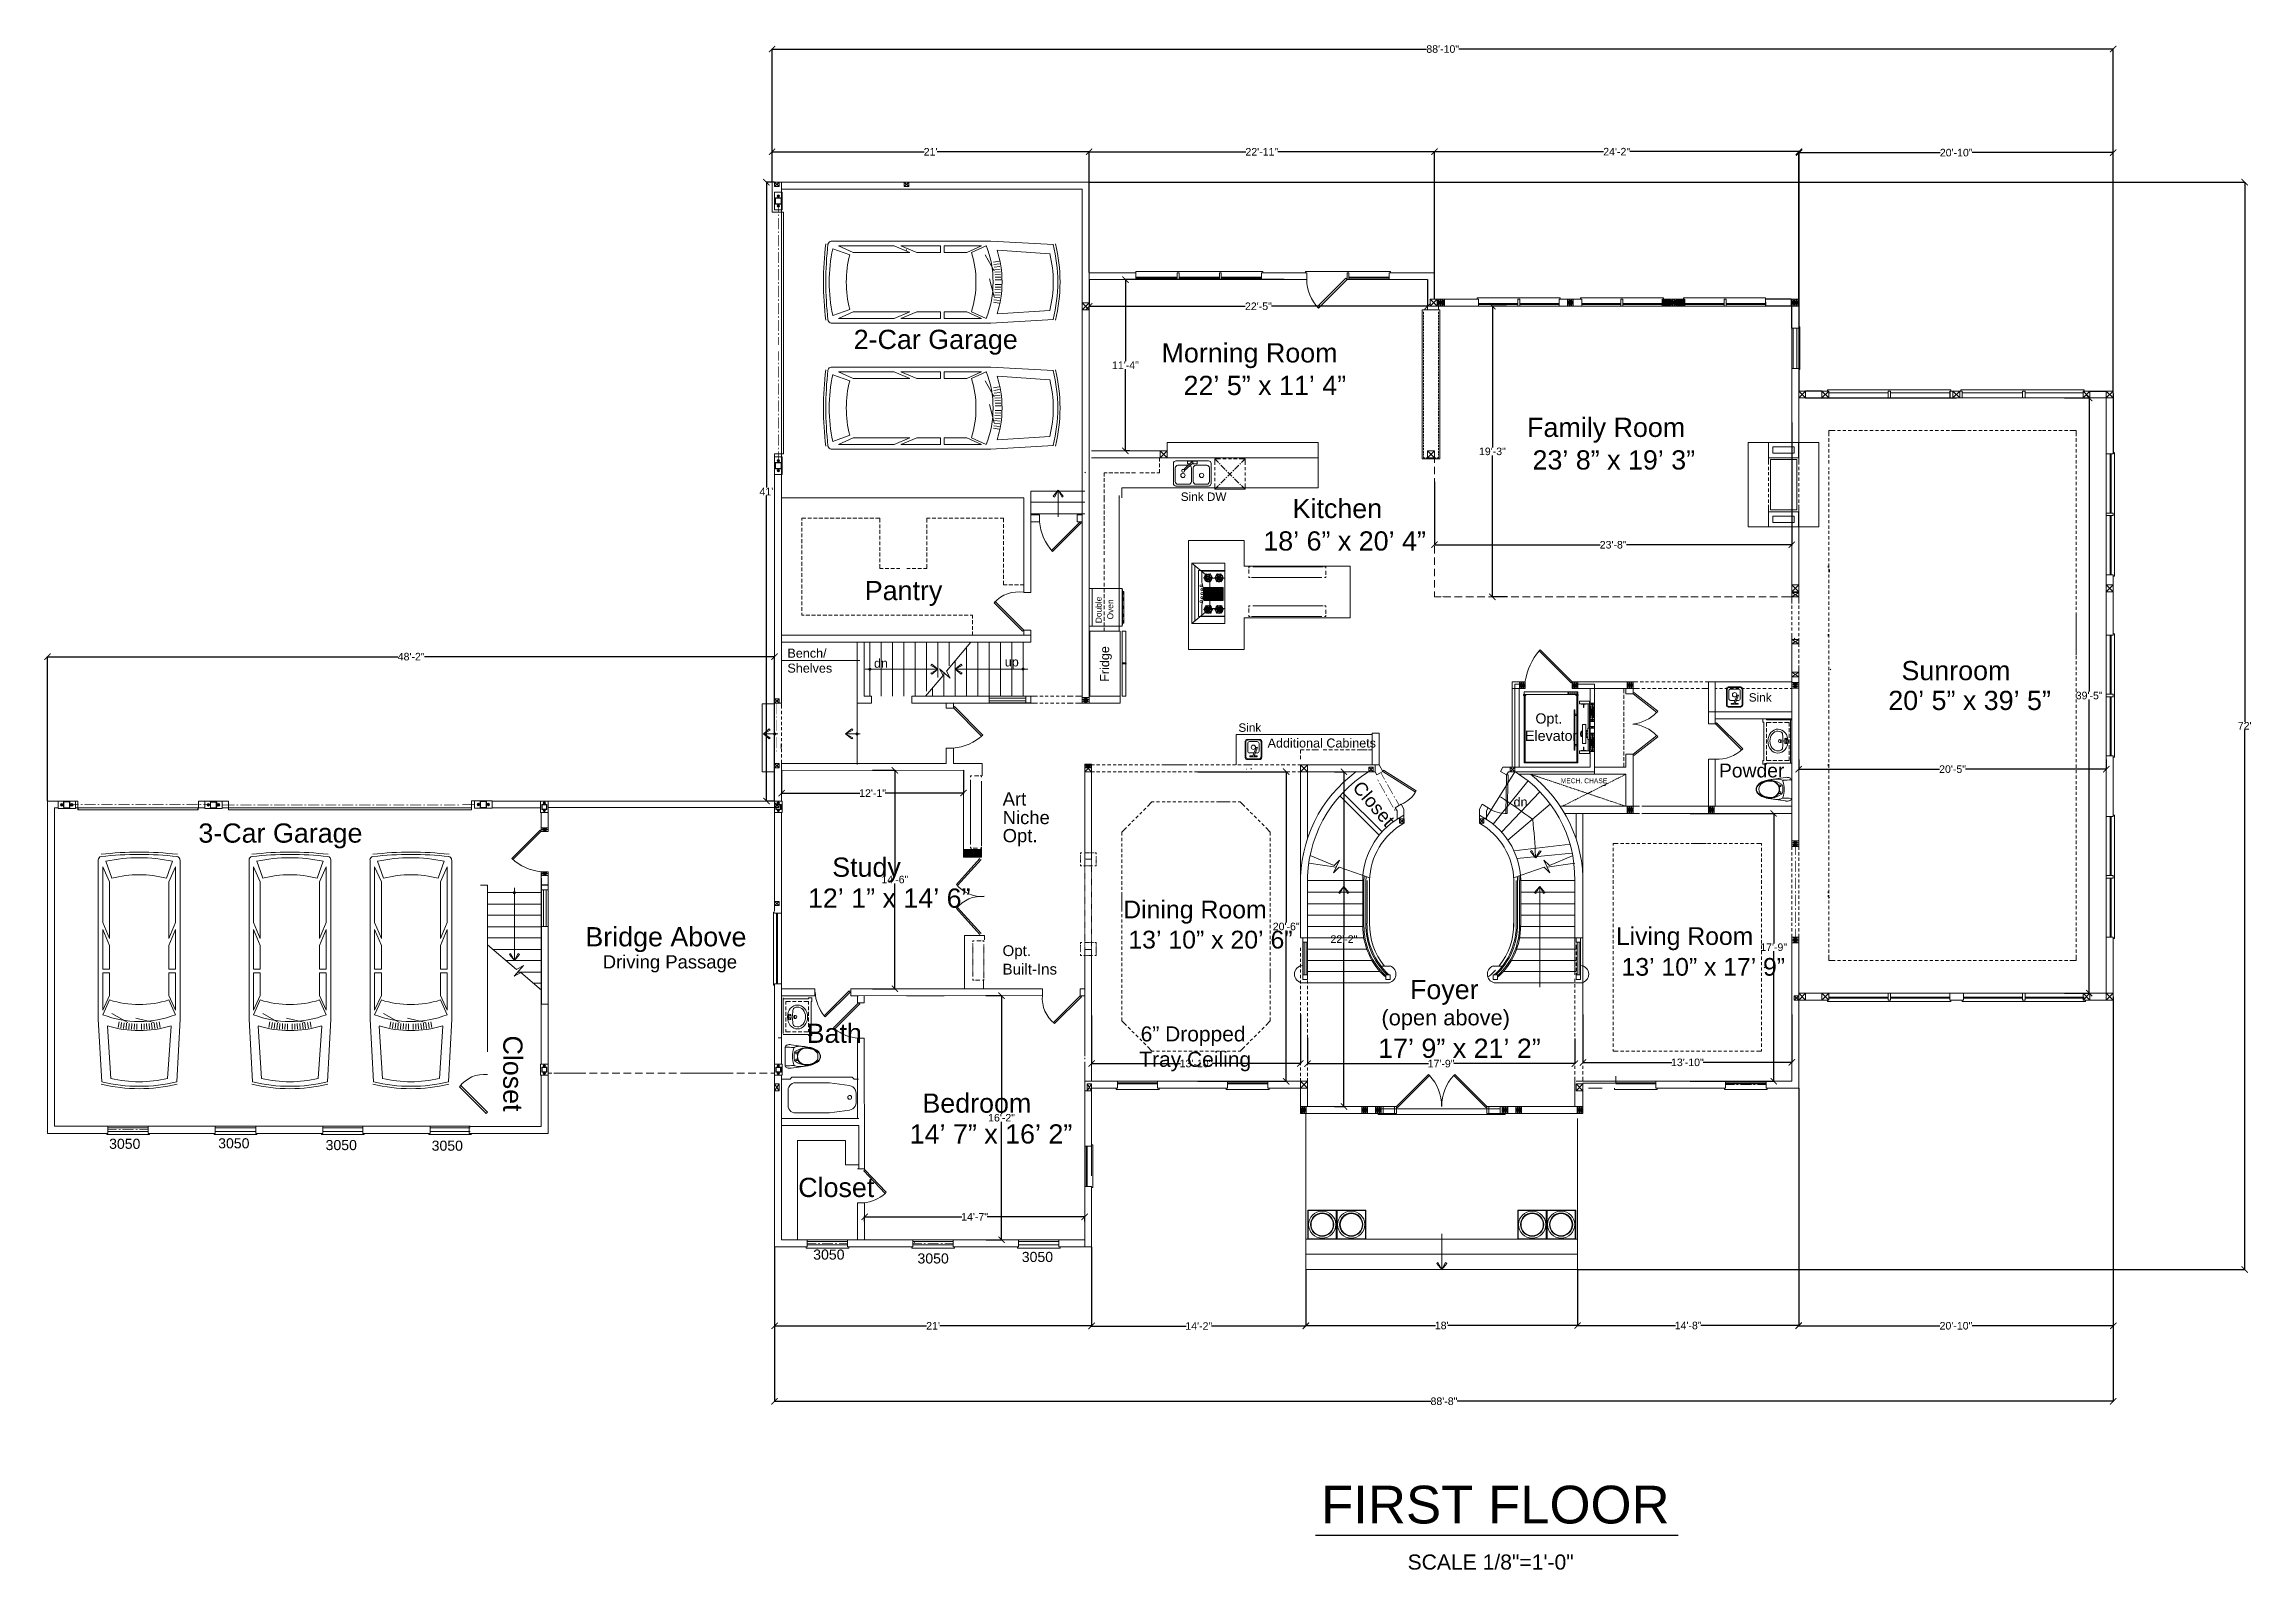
# Model space of a CAD drawing. Header units: inches. Extents: x 38 to 8673, y 1 to 7200.
# Drawn here: x 3612 to 5367, y 3077 to 4289 of the extents above; entities that cross this region are included whole.
import ezdxf

# ---------------------------------------------------------------- set-up
doc = ezdxf.new("R2010")
doc.units = ezdxf.units.IN
doc.header["$MEASUREMENT"] = 0
doc.linetypes.add('ACAD_ISO02W100', pattern=[15, 12, -3])
doc.layers.add('PDF_Layer 2', color=7, linetype='Continuous', true_color=0x221f1f)
doc.styles.add('PDF Arial', font='arial.ttf')
doc.styles.get("Standard").update_dxf_attribs({"font": 'arial.ttf'})
doc.dimstyles.get("Standard").update_dxf_attribs({"dimtxt": 6, "dimasz": 5, "dimexe": 0.18, "dimexo": 0.0625, "dimgap": 0.09, "dimtad": 0, "dimtih": 1, "dimtoh": 1, "dimdec": 0, "dimzin": 0, "dimdsep": 46, "dimlunit": 4, "dimtxsty": 'Standard', "dimblk": 'ARCHTICK', "dimcen": 0.09, "dimclrd": 3, "dimclre": 3, "dimclrt": 1, "dimadec": 0, "dimazin": 0, "dimtfac": 1, "dimtdec": 0, "dimtofl": 0, "dimtmove": 0, "dimatfit": 3, "dimfxl": 100, "dimtolj": 1, "dimtzin": 0, "dimarcsym": 0})

msp = doc.modelspace()

# ---------------------------------------------------------------- texts
at = {"layer": 'PDF_Layer 2', "color": 18, "lineweight": 0, "true_color": 0x000000, "attachment_point": 7, "style": 'PDF Arial'}
for s, insert, char_height in [('2-Car Garage', (4255.7, 4042.1), 15.271), ('Morning Room', (4500.4, 4031.4), 15.271), ('22’ 5” x 11’ 4”', (4517.9, 4009.9), 15.271), ('Family Room', (4791, 3972.2), 15.271), ('23’ 8” x 19’ 3”', (4795.3, 3950.7), 15.271), ('Sink DW', (4515.7, 3925.9), 6.68), ('Kitchen', (4604.6, 3912.1), 15.27), ('18’ 6” x 20’ 4”', (4581.3, 3886.3), 15.271), ('Pantry', (4264.5, 3842.5), 15.27), ('Bench/', (4203, 3801.3), 7.16), ('Shelves', (4203, 3789.4), 7.16), ('dn', (4271.8, 3793.3), 7.16), ('up', (4375.8, 3792.3), 7.16), ('Sunroom', (5088.6, 3783.3), 15.27), ('Sink', (4967.2, 3766.4), 6.68), ('20’ 5” x 39’ 5”', (5078.1, 3759.6), 15.271), ('Opt.', (4797.6, 3746.6), 8.11), ('Sink', (4561.5, 3742.4), 6.68), ('Elevator', (4789.3, 3735.2), 8.11), ('Additional Cabinets', (4584.7, 3729.9), 7.158), ('MECH. CHASE', (4817.7, 3701.6), 3.818), ('Powder', (4943.5, 3706.1), 10.98), ('Art', (4374.1, 3683.8), 10.5), ('dn', (4780.2, 3683.1), 7.16), ('3-Car Garage', (3734.8, 3649.8), 15.271), ('Niche', (4374.1, 3669), 10.5), ('Opt.', (4374.1, 3651.6), 10.5), ('Study', (4238.6, 3622.7), 15.27), ('12’ 1” x 14’ 6”', (4219.3, 3602.5), 15.271), ('Dining Room', (4469.9, 3590), 14.131), ('Bridge Above', (4042.4, 3567.4), 15.271), ('13’ 10” x 20’ 6”', (4474, 3570.1), 14.131), ('Living Room', (4861.6, 3568.9), 14.06), ('Driving Passage', (4056.2, 3551.3), 10.499), ('Opt.', (4374, 3561.7), 8.59), ('13’ 10” x 17’ 9”', (4866.1, 3548.5), 14.06), ('Built-Ins', (4374, 3549.5), 8.59), ('Foyer', (4697.9, 3525.5), 15.27), ('Bath', (4218.3, 3495.1), 15.27), ('(open above)', (4675.2, 3505.5), 12.408), ('6” Dropped', (4483.8, 3492.9), 11.93), ('17’ 9” x 21’ 2”', (4672.6, 3483.2), 15.271), ('Tray Ceiling', (4482.7, 3472.7), 11.93), ('Bedroom', (4310.3, 3439.6), 15.27), ('14’ 7” x 16’ 2”', (4300.2, 3415.1), 15.271), ('3050', (3663.8, 3411), 8), ('3050', (3750.5, 3411.4), 8), ('3050', (3835.9, 3410), 8), ('3050', (3920.2, 3409.5), 8), ('Closet', (4211.6, 3372.6), 15.27), ('3050', (4223.5, 3323), 8), ('3050', (4306.4, 3319.9), 8), ('3050', (4389.3, 3321.1), 8), ('FIRST FLOOR', (4627.2, 3113), 30), ('\\A1;SCALE 1/8"=1\'-0"', (4696, 3076.6), 12)]:
    msp.add_mtext(s, dxfattribs=dict(at, insert=insert, char_height=char_height))
for s, insert, char_height, rotation in [('Double', (4452.8, 3828.8), 4.77, 90), ('Oven', (4462.1, 3831.8), 4.77, 90), ('Fridge', (4460.9, 3782.2), 7.16, 90), ('Closet', (4651.5, 3697.6), 10.5, 310.7569), ('Closet', (3976.9, 3501.2), 15.27, 270)]:
    msp.add_mtext(s, dxfattribs=dict(at, insert=insert, char_height=char_height, rotation=rotation))

# ---------------------------------------------------------------- blocks, each defined once
blk = doc.blocks.new('_ArchTick')
at = {"color": 0, "linetype": 'ByBlock', "const_width": 0.15}
blk.add_lwpolyline([(-0.5, -0.5), (0.5, 0.5)], dxfattribs=at)
blk = doc.blocks.new('*D81')
at = {"layer": 'Defpoints', "color": 0, "transparency": 16777216}
for p in [(4264.3, 3353.4), (4439.3, 3357.1), (4439.3, 3353.4)]:
    blk.add_point(p, dxfattribs=at)
at = {"layer": 'PDF_Layer 2', "color": 3, "lineweight": -2, "transparency": 16777216}
for p, q in [((4264.3, 3353.5), (4264.3, 3357.3)), ((4264.3, 3357.1), (4341.7, 3357.1)), ((4439.3, 3357.1), (4361.9, 3357.1)), ((4439.3, 3353.5), (4439.3, 3357.3))]:
    blk.add_line(p, q, dxfattribs=at)
at = {"layer": 'PDF_Layer 2', "color": 3, "lineweight": -2, "transparency": 16777216, "xscale": 5, "yscale": 5, "zscale": 5, "rotation": 180}
blk.add_blockref('_ArchTick', (4264.3, 3357.1), dxfattribs=at)
at = {"layer": 'PDF_Layer 2', "color": 3, "lineweight": -2, "transparency": 16777216, "xscale": 5, "yscale": 5, "zscale": 5}
blk.add_blockref('_ArchTick', (4439.3, 3357.1), dxfattribs=at)
at = {"layer": 'PDF_Layer 2', "color": 1, "transparency": 16777216, "insert": (4351.8, 3357.1), "char_height": 6, "attachment_point": 5}
blk.add_mtext('\\A1;14\'-7"', dxfattribs=at)
blk = doc.blocks.new('*D82')
at = {"layer": 'Defpoints', "color": 0, "transparency": 16777216}
for p in [(4360.7, 3532.9), (4373.2, 3532.9), (4360.8, 3338.8)]:
    blk.add_point(p, dxfattribs=at)
at = {"layer": 'PDF_Layer 2', "color": 3, "lineweight": -2, "transparency": 16777216}
for p, q in [((4360.8, 3532.9), (4373.4, 3532.9)), ((4373.2, 3532.9), (4373.2, 3439)), ((4373.2, 3338.8), (4373.2, 3432.7)), ((4360.9, 3338.8), (4373.4, 3338.8))]:
    blk.add_line(p, q, dxfattribs=at)
at = {"layer": 'PDF_Layer 2', "color": 3, "lineweight": -2, "transparency": 16777216, "xscale": 5, "yscale": 5, "zscale": 5}
for p, rotation in [((4373.2, 3532.9), 90), ((4373.2, 3338.8), 270)]:
    blk.add_blockref('_ArchTick', p, dxfattribs=dict(at, rotation=rotation))
at = {"layer": 'PDF_Layer 2', "color": 1, "transparency": 16777216, "insert": (4373.2, 3435.8), "char_height": 6, "attachment_point": 5}
blk.add_mtext('\\A1;16\'-2"', dxfattribs=at)
blk = doc.blocks.new('*D83')
at = {"layer": 'Defpoints', "color": 0, "transparency": 16777216}
for p in [(4198.4, 3711.8), (4343, 3711.9), (4343, 3693.8)]:
    blk.add_point(p, dxfattribs=at)
at = {"layer": 'PDF_Layer 2', "color": 3, "lineweight": -2, "transparency": 16777216}
for p, q in [((4198.4, 3711.7), (4198.4, 3693.6)), ((4343, 3711.9), (4343, 3693.6)), ((4198.4, 3693.8), (4260.6, 3693.8)), ((4343, 3693.8), (4280.8, 3693.8))]:
    blk.add_line(p, q, dxfattribs=at)
at = {"layer": 'PDF_Layer 2', "color": 3, "lineweight": -2, "transparency": 16777216, "xscale": 5, "yscale": 5, "zscale": 5, "rotation": 180}
blk.add_blockref('_ArchTick', (4198.4, 3693.8), dxfattribs=at)
at = {"layer": 'PDF_Layer 2', "color": 3, "lineweight": -2, "transparency": 16777216, "xscale": 5, "yscale": 5, "zscale": 5}
blk.add_blockref('_ArchTick', (4343, 3693.8), dxfattribs=at)
at = {"layer": 'PDF_Layer 2', "color": 1, "transparency": 16777216, "insert": (4270.7, 3693.8), "char_height": 6, "attachment_point": 5}
blk.add_mtext('\\A1;12\'-1"', dxfattribs=at)
blk = doc.blocks.new('*D84')
at = {"layer": 'Defpoints', "color": 0, "transparency": 16777216}
for p in [(4270.7, 3711.9), (4270.7, 3538.3), (4288.4, 3538.3)]:
    blk.add_point(p, dxfattribs=at)
at = {"layer": 'PDF_Layer 2', "color": 3, "lineweight": -2, "transparency": 16777216}
for p, q in [((4270.7, 3711.9), (4288.6, 3711.9)), ((4288.4, 3711.9), (4288.4, 3628.2)), ((4288.4, 3538.3), (4288.4, 3621.9)), ((4270.7, 3538.3), (4288.6, 3538.3))]:
    blk.add_line(p, q, dxfattribs=at)
at = {"layer": 'PDF_Layer 2', "color": 3, "lineweight": -2, "transparency": 16777216, "xscale": 5, "yscale": 5, "zscale": 5}
for p, rotation in [((4288.4, 3711.9), 90), ((4288.4, 3538.3), 270)]:
    blk.add_blockref('_ArchTick', p, dxfattribs=dict(at, rotation=rotation))
at = {"layer": 'PDF_Layer 2', "color": 1, "transparency": 16777216, "insert": (4288.4, 3625.1), "char_height": 6, "attachment_point": 5}
blk.add_mtext('\\A1;14\'-6"', dxfattribs=at)
blk = doc.blocks.new('*D85')
at = {"layer": 'Defpoints', "color": 0, "transparency": 16777216}
for p in [(4638, 3710.8), (4638, 3444.8), (4645.4, 3444.8)]:
    blk.add_point(p, dxfattribs=at)
at = {"layer": 'PDF_Layer 2', "color": 3, "lineweight": -2, "transparency": 16777216}
for p, q in [((4638, 3710.8), (4645.6, 3710.8)), ((4645.4, 3710.8), (4645.4, 3580.9)), ((4645.4, 3444.8), (4645.4, 3574.7)), ((4638, 3444.8), (4645.6, 3444.8))]:
    blk.add_line(p, q, dxfattribs=at)
at = {"layer": 'PDF_Layer 2', "color": 3, "lineweight": -2, "transparency": 16777216, "xscale": 5, "yscale": 5, "zscale": 5}
for p, rotation in [((4645.4, 3710.8), 90), ((4645.4, 3444.8), 270)]:
    blk.add_blockref('_ArchTick', p, dxfattribs=dict(at, rotation=rotation))
at = {"layer": 'PDF_Layer 2', "color": 1, "transparency": 16777216, "insert": (4645.4, 3577.8), "char_height": 6, "attachment_point": 5}
blk.add_mtext('\\A1;22\'-2"', dxfattribs=at)
blk = doc.blocks.new('*D86')
at = {"layer": 'Defpoints', "color": 0, "transparency": 16777216}
for p in [(4616.4, 3499.3), (4828.9, 3498.8), (4828.9, 3478.8)]:
    blk.add_point(p, dxfattribs=at)
at = {"layer": 'PDF_Layer 2', "color": 3, "lineweight": -2, "transparency": 16777216}
for p, q in [((4616.4, 3499.3), (4616.4, 3478.6)), ((4828.9, 3498.7), (4828.9, 3478.6)), ((4616.4, 3478.8), (4712.5, 3478.8)), ((4828.9, 3478.8), (4732.7, 3478.8))]:
    blk.add_line(p, q, dxfattribs=at)
at = {"layer": 'PDF_Layer 2', "color": 3, "lineweight": -2, "transparency": 16777216, "xscale": 5, "yscale": 5, "zscale": 5, "rotation": 180}
blk.add_blockref('_ArchTick', (4616.4, 3478.8), dxfattribs=at)
at = {"layer": 'PDF_Layer 2', "color": 3, "lineweight": -2, "transparency": 16777216, "xscale": 5, "yscale": 5, "zscale": 5}
blk.add_blockref('_ArchTick', (4828.9, 3478.8), dxfattribs=at)
at = {"layer": 'PDF_Layer 2', "color": 1, "transparency": 16777216, "insert": (4722.6, 3478.8), "char_height": 6, "attachment_point": 5}
blk.add_mtext('\\A1;17\'-9"', dxfattribs=at)
blk = doc.blocks.new('*D87')
at = {"layer": 'Defpoints', "color": 0, "transparency": 16777216}
for p in [(4444.8, 3517.2), (4610.8, 3517.8), (4610.8, 3478.9)]:
    blk.add_point(p, dxfattribs=at)
at = {"layer": 'PDF_Layer 2', "color": 3, "lineweight": -2, "transparency": 16777216}
for p, q in [((4444.8, 3517.1), (4444.8, 3478.7)), ((4610.8, 3517.8), (4610.8, 3478.7)), ((4444.8, 3478.9), (4515.4, 3478.9)), ((4610.8, 3478.9), (4540.3, 3478.9))]:
    blk.add_line(p, q, dxfattribs=at)
at = {"layer": 'PDF_Layer 2', "color": 3, "lineweight": -2, "transparency": 16777216, "xscale": 5, "yscale": 5, "zscale": 5, "rotation": 180}
blk.add_blockref('_ArchTick', (4444.8, 3478.9), dxfattribs=at)
at = {"layer": 'PDF_Layer 2', "color": 3, "lineweight": -2, "transparency": 16777216, "xscale": 5, "yscale": 5, "zscale": 5}
blk.add_blockref('_ArchTick', (4610.8, 3478.9), dxfattribs=at)
at = {"layer": 'PDF_Layer 2', "color": 1, "transparency": 16777216, "insert": (4527.8, 3478.9), "char_height": 6, "attachment_point": 5}
blk.add_mtext('\\A1;13\'-10"', dxfattribs=at)
blk = doc.blocks.new('*D88')
at = {"layer": 'Defpoints', "color": 0, "transparency": 16777216}
for p in [(4529.2, 3710.8), (4529.2, 3464.8), (4599.5, 3464.8)]:
    blk.add_point(p, dxfattribs=at)
at = {"layer": 'PDF_Layer 2', "color": 3, "lineweight": -2, "transparency": 16777216}
for p, q in [((4529.2, 3710.8), (4599.6, 3710.8)), ((4599.5, 3710.8), (4599.5, 3590.9)), ((4599.5, 3464.8), (4599.5, 3584.6)), ((4529.2, 3464.8), (4599.6, 3464.8))]:
    blk.add_line(p, q, dxfattribs=at)
at = {"layer": 'PDF_Layer 2', "color": 3, "lineweight": -2, "transparency": 16777216, "xscale": 5, "yscale": 5, "zscale": 5}
for p, rotation in [((4599.5, 3710.8), 90), ((4599.5, 3464.8), 270)]:
    blk.add_blockref('_ArchTick', p, dxfattribs=dict(at, rotation=rotation))
at = {"layer": 'PDF_Layer 2', "color": 1, "transparency": 16777216, "insert": (4599.5, 3587.8), "char_height": 6, "attachment_point": 5}
blk.add_mtext('\\A1;20\'-6"', dxfattribs=at)
blk = doc.blocks.new('*D89')
at = {"layer": 'Defpoints', "color": 0, "transparency": 16777216}
for p in [(4774.6, 4080.8), (4763.4, 3849.8), (4775.4, 3849.8)]:
    blk.add_point(p, dxfattribs=at)
at = {"layer": 'PDF_Layer 2', "color": 3, "lineweight": -2, "transparency": 16777216}
for p, q in [((4774.5, 4080.8), (4763.2, 4080.8)), ((4763.4, 4080.8), (4763.4, 3968.5)), ((4763.4, 3849.8), (4763.4, 3962.1)), ((4775.3, 3849.8), (4763.2, 3849.8))]:
    blk.add_line(p, q, dxfattribs=at)
at = {"layer": 'PDF_Layer 2', "color": 3, "lineweight": -2, "transparency": 16777216, "xscale": 5, "yscale": 5, "zscale": 5}
for p, rotation in [((4763.4, 4080.8), 90), ((4763.4, 3849.8), 270)]:
    blk.add_blockref('_ArchTick', p, dxfattribs=dict(at, rotation=rotation))
at = {"layer": 'PDF_Layer 2', "color": 1, "transparency": 16777216, "insert": (4763.4, 3965.3), "char_height": 6, "attachment_point": 5}
blk.add_mtext('\\A1;19\'-3"', dxfattribs=at)
blk = doc.blocks.new('*D90')
at = {"layer": 'Defpoints', "color": 0, "transparency": 16777216}
for p in [(5001.4, 3988.3), (4717.4, 3941.1), (5001.4, 3891.1)]:
    blk.add_point(p, dxfattribs=at)
at = {"layer": 'PDF_Layer 2', "color": 3, "lineweight": -2, "transparency": 16777216}
for p, q in [((5001.4, 3988.2), (5001.4, 3890.9)), ((4717.4, 3941), (4717.4, 3890.9)), ((4717.4, 3891.1), (4849, 3891.1)), ((5001.4, 3891.1), (4869.9, 3891.1))]:
    blk.add_line(p, q, dxfattribs=at)
at = {"layer": 'PDF_Layer 2', "color": 3, "lineweight": -2, "transparency": 16777216, "xscale": 5, "yscale": 5, "zscale": 5, "rotation": 180}
blk.add_blockref('_ArchTick', (4717.4, 3891.1), dxfattribs=at)
at = {"layer": 'PDF_Layer 2', "color": 3, "lineweight": -2, "transparency": 16777216, "xscale": 5, "yscale": 5, "zscale": 5}
blk.add_blockref('_ArchTick', (5001.4, 3891.1), dxfattribs=at)
at = {"layer": 'PDF_Layer 2', "color": 1, "transparency": 16777216, "insert": (4859.4, 3891.1), "char_height": 6, "attachment_point": 5}
blk.add_mtext('\\A1;23\'-8"', dxfattribs=at)
blk = doc.blocks.new('*D91')
at = {"layer": 'Defpoints', "color": 0, "transparency": 16777216}
for p in [(5006.9, 3720.6), (5251.4, 3720.6), (5251.4, 3712.8)]:
    blk.add_point(p, dxfattribs=at)
at = {"layer": 'PDF_Layer 2', "color": 3, "lineweight": -2, "transparency": 16777216}
for p, q in [((5006.9, 3720.5), (5006.9, 3712.6)), ((5251.4, 3720.5), (5251.4, 3712.6)), ((5006.9, 3712.8), (5118.7, 3712.8)), ((5251.4, 3712.8), (5139.6, 3712.8))]:
    blk.add_line(p, q, dxfattribs=at)
at = {"layer": 'PDF_Layer 2', "color": 3, "lineweight": -2, "transparency": 16777216, "xscale": 5, "yscale": 5, "zscale": 5, "rotation": 180}
blk.add_blockref('_ArchTick', (5006.9, 3712.8), dxfattribs=at)
at = {"layer": 'PDF_Layer 2', "color": 3, "lineweight": -2, "transparency": 16777216, "xscale": 5, "yscale": 5, "zscale": 5}
blk.add_blockref('_ArchTick', (5251.4, 3712.8), dxfattribs=at)
at = {"layer": 'PDF_Layer 2', "color": 1, "transparency": 16777216, "insert": (5129.2, 3712.8), "char_height": 6, "attachment_point": 5}
blk.add_mtext('\\A1;20\'-5"', dxfattribs=at)
blk = doc.blocks.new('*D78')
at = {"layer": 'Defpoints', "color": 0, "transparency": 16777216}
for p in [(5218.2, 4007.8), (5237.8, 4007.8), (5218.2, 3534.8)]:
    blk.add_point(p, dxfattribs=at)
at = {"layer": 'PDF_Layer 2', "color": 3, "lineweight": -2, "transparency": 16777216}
for p, q in [((5218.2, 4007.8), (5238, 4007.8)), ((5237.8, 4007.8), (5237.8, 3774.5)), ((5237.8, 3534.8), (5237.8, 3768.1)), ((5218.2, 3534.8), (5238, 3534.8))]:
    blk.add_line(p, q, dxfattribs=at)
at = {"layer": 'PDF_Layer 2', "color": 3, "lineweight": -2, "transparency": 16777216, "xscale": 5, "yscale": 5, "zscale": 5}
for p, rotation in [((5237.8, 4007.8), 90), ((5237.8, 3534.8), 270)]:
    blk.add_blockref('_ArchTick', p, dxfattribs=dict(at, rotation=rotation))
at = {"layer": 'PDF_Layer 2', "color": 1, "transparency": 16777216, "insert": (5237.8, 3771.3), "char_height": 6, "attachment_point": 5}
blk.add_mtext('\\A1;39\'-5"', dxfattribs=at)
blk = doc.blocks.new('*D92')
at = {"layer": 'Defpoints', "color": 0, "transparency": 16777216}
for p in [(4920.6, 3677.7), (4987, 3677.7), (4920.6, 3464.8)]:
    blk.add_point(p, dxfattribs=at)
at = {"layer": 'PDF_Layer 2', "color": 3, "lineweight": -2, "transparency": 16777216}
for p, q in [((4920.6, 3677.7), (4987.2, 3677.7)), ((4987, 3677.7), (4987, 3574.4)), ((4987, 3464.8), (4987, 3568.1)), ((4920.6, 3464.8), (4987.2, 3464.8))]:
    blk.add_line(p, q, dxfattribs=at)
at = {"layer": 'PDF_Layer 2', "color": 3, "lineweight": -2, "transparency": 16777216, "xscale": 5, "yscale": 5, "zscale": 5}
for p, rotation in [((4987, 3677.7), 90), ((4987, 3464.8), 270)]:
    blk.add_blockref('_ArchTick', p, dxfattribs=dict(at, rotation=rotation))
at = {"layer": 'PDF_Layer 2', "color": 1, "transparency": 16777216, "insert": (4987, 3571.3), "char_height": 6, "attachment_point": 5}
blk.add_mtext('\\A1;17\'-9"', dxfattribs=at)
blk = doc.blocks.new('*D93')
at = {"layer": 'Defpoints', "color": 0, "transparency": 16777216}
for p in [(4835.4, 3517.8), (5001.4, 3517.8), (5001.4, 3479.8)]:
    blk.add_point(p, dxfattribs=at)
at = {"layer": 'PDF_Layer 2', "color": 3, "lineweight": -2, "transparency": 16777216}
for p, q in [((4835.4, 3517.8), (4835.4, 3479.6)), ((5001.4, 3517.8), (5001.4, 3479.6)), ((4835.4, 3479.8), (4906, 3479.8)), ((5001.4, 3479.8), (4930.9, 3479.8))]:
    blk.add_line(p, q, dxfattribs=at)
at = {"layer": 'PDF_Layer 2', "color": 3, "lineweight": -2, "transparency": 16777216, "xscale": 5, "yscale": 5, "zscale": 5, "rotation": 180}
blk.add_blockref('_ArchTick', (4835.4, 3479.8), dxfattribs=at)
at = {"layer": 'PDF_Layer 2', "color": 3, "lineweight": -2, "transparency": 16777216, "xscale": 5, "yscale": 5, "zscale": 5}
blk.add_blockref('_ArchTick', (5001.4, 3479.8), dxfattribs=at)
at = {"layer": 'PDF_Layer 2', "color": 1, "transparency": 16777216, "insert": (4918.4, 3479.8), "char_height": 6, "attachment_point": 5}
blk.add_mtext('\\A1;13\'-10"', dxfattribs=at)
blk = doc.blocks.new('*D94')
at = {"layer": 'Defpoints', "color": 0, "transparency": 16777216}
for p in [(4442.8, 4101.8), (4711.9, 4101.8), (4442.8, 4080.6)]:
    blk.add_point(p, dxfattribs=at)
at = {"layer": 'PDF_Layer 2', "color": 3, "lineweight": -2, "transparency": 16777216}
for p, q in [((4442.8, 4101.8), (4442.8, 4080.4)), ((4711.9, 4101.8), (4711.9, 4080.4)), ((4442.8, 4080.6), (4566.9, 4080.6)), ((4711.9, 4080.6), (4587.8, 4080.6))]:
    blk.add_line(p, q, dxfattribs=at)
at = {"layer": 'PDF_Layer 2', "color": 3, "lineweight": -2, "transparency": 16777216, "xscale": 5, "yscale": 5, "zscale": 5, "rotation": 180}
blk.add_blockref('_ArchTick', (4442.8, 4080.6), dxfattribs=at)
at = {"layer": 'PDF_Layer 2', "color": 3, "lineweight": -2, "transparency": 16777216, "xscale": 5, "yscale": 5, "zscale": 5}
blk.add_blockref('_ArchTick', (4711.9, 4080.6), dxfattribs=at)
at = {"layer": 'PDF_Layer 2', "color": 1, "transparency": 16777216, "insert": (4577.4, 4080.6), "char_height": 6, "attachment_point": 5}
blk.add_mtext('\\A1;22\'-5"', dxfattribs=at)
blk = doc.blocks.new('*D95')
at = {"layer": 'Defpoints', "color": 0, "transparency": 16777216}
for p in [(4597.9, 4101.8), (4471.7, 3965.8), (4474.8, 3965.8)]:
    blk.add_point(p, dxfattribs=at)
at = {"layer": 'PDF_Layer 2', "color": 3, "lineweight": -2, "transparency": 16777216}
for p, q in [((4597.8, 4101.8), (4471.5, 4101.8)), ((4471.7, 4101.8), (4471.7, 4036.9)), ((4471.7, 3965.8), (4471.7, 4030.7)), ((4474.8, 3965.8), (4471.5, 3965.8))]:
    blk.add_line(p, q, dxfattribs=at)
at = {"layer": 'PDF_Layer 2', "color": 3, "lineweight": -2, "transparency": 16777216, "xscale": 5, "yscale": 5, "zscale": 5}
for p, rotation in [((4471.7, 4101.8), 90), ((4471.7, 3965.8), 270)]:
    blk.add_blockref('_ArchTick', p, dxfattribs=dict(at, rotation=rotation))
at = {"layer": 'PDF_Layer 2', "color": 1, "transparency": 16777216, "insert": (4471.7, 4033.8), "char_height": 6, "attachment_point": 5}
blk.add_mtext('\\A1;11\'-4"', dxfattribs=at)
blk = doc.blocks.new('*D96')
at = {"layer": 'Defpoints', "color": 0, "transparency": 16777216}
for p in [(4192.8, 3802.2), (3614.9, 3687.5), (4192.8, 3687.5)]:
    blk.add_point(p, dxfattribs=at)
at = {"layer": 'PDF_Layer 2', "color": 3, "lineweight": -2, "transparency": 16777216}
for p, q in [((3614.9, 3687.6), (3614.9, 3802.4)), ((3614.9, 3802.2), (3893.4, 3802.2)), ((4192.8, 3802.2), (3914.4, 3802.2)), ((4192.8, 3687.6), (4192.8, 3802.4))]:
    blk.add_line(p, q, dxfattribs=at)
at = {"layer": 'PDF_Layer 2', "color": 3, "lineweight": -2, "transparency": 16777216, "xscale": 5, "yscale": 5, "zscale": 5, "rotation": 180}
blk.add_blockref('_ArchTick', (3614.9, 3802.2), dxfattribs=at)
at = {"layer": 'PDF_Layer 2', "color": 3, "lineweight": -2, "transparency": 16777216, "xscale": 5, "yscale": 5, "zscale": 5}
blk.add_blockref('_ArchTick', (4192.8, 3802.2), dxfattribs=at)
at = {"layer": 'PDF_Layer 2', "color": 1, "transparency": 16777216, "insert": (3903.9, 3802.2), "char_height": 6, "attachment_point": 5}
blk.add_mtext('\\A1;48\'-2"', dxfattribs=at)
blk = doc.blocks.new('*D97')
at = {"layer": 'Defpoints', "color": 0, "transparency": 16777216}
for p in [(4192.8, 3333.3), (4444.8, 3333.3), (4444.8, 3270.5)]:
    blk.add_point(p, dxfattribs=at)
at = {"layer": 'PDF_Layer 2', "color": 3, "lineweight": -2, "transparency": 16777216}
for p, q in [((4192.8, 3333.2), (4192.8, 3270.3)), ((4444.8, 3333.2), (4444.8, 3270.3)), ((4192.8, 3270.5), (4313.6, 3270.5)), ((4444.8, 3270.5), (4324.1, 3270.5))]:
    blk.add_line(p, q, dxfattribs=at)
at = {"layer": 'PDF_Layer 2', "color": 3, "lineweight": -2, "transparency": 16777216, "xscale": 5, "yscale": 5, "zscale": 5, "rotation": 180}
blk.add_blockref('_ArchTick', (4192.8, 3270.5), dxfattribs=at)
at = {"layer": 'PDF_Layer 2', "color": 3, "lineweight": -2, "transparency": 16777216, "xscale": 5, "yscale": 5, "zscale": 5}
blk.add_blockref('_ArchTick', (4444.8, 3270.5), dxfattribs=at)
at = {"layer": 'PDF_Layer 2', "color": 1, "transparency": 16777216, "insert": (4318.8, 3270.5), "char_height": 6, "attachment_point": 5}
blk.add_mtext("\\A1;21'", dxfattribs=at)
blk = doc.blocks.new('*D98')
at = {"layer": 'Defpoints', "color": 0, "transparency": 16777216}
for p in [(4444.8, 3333.3), (4615.1, 3315.3), (4615.1, 3270.3)]:
    blk.add_point(p, dxfattribs=at)
at = {"layer": 'PDF_Layer 2', "color": 3, "lineweight": -2, "transparency": 16777216}
for p, q in [((4444.8, 3333.2), (4444.8, 3270.1)), ((4615.1, 3315.2), (4615.1, 3270.1)), ((4444.8, 3270.3), (4519.9, 3270.3)), ((4615.1, 3270.3), (4540.1, 3270.3))]:
    blk.add_line(p, q, dxfattribs=at)
at = {"layer": 'PDF_Layer 2', "color": 3, "lineweight": -2, "transparency": 16777216, "xscale": 5, "yscale": 5, "zscale": 5, "rotation": 180}
blk.add_blockref('_ArchTick', (4444.8, 3270.3), dxfattribs=at)
at = {"layer": 'PDF_Layer 2', "color": 3, "lineweight": -2, "transparency": 16777216, "xscale": 5, "yscale": 5, "zscale": 5}
blk.add_blockref('_ArchTick', (4615.1, 3270.3), dxfattribs=at)
at = {"layer": 'PDF_Layer 2', "color": 1, "transparency": 16777216, "insert": (4530, 3270.3), "char_height": 6, "attachment_point": 5}
blk.add_mtext('\\A1;14\'-2"', dxfattribs=at)
blk = doc.blocks.new('*D99')
at = {"layer": 'Defpoints', "color": 0, "transparency": 16777216}
for p in [(4615.1, 3315.3), (4831.1, 3315.3), (4831.1, 3270.7)]:
    blk.add_point(p, dxfattribs=at)
at = {"layer": 'PDF_Layer 2', "color": 3, "lineweight": -2, "transparency": 16777216}
for p, q in [((4615.1, 3315.2), (4615.1, 3270.5)), ((4831.1, 3315.2), (4831.1, 3270.5)), ((4615.1, 3270.7), (4718.2, 3270.7)), ((4831.1, 3270.7), (4728, 3270.7))]:
    blk.add_line(p, q, dxfattribs=at)
at = {"layer": 'PDF_Layer 2', "color": 3, "lineweight": -2, "transparency": 16777216, "xscale": 5, "yscale": 5, "zscale": 5, "rotation": 180}
blk.add_blockref('_ArchTick', (4615.1, 3270.7), dxfattribs=at)
at = {"layer": 'PDF_Layer 2', "color": 3, "lineweight": -2, "transparency": 16777216, "xscale": 5, "yscale": 5, "zscale": 5}
blk.add_blockref('_ArchTick', (4831.1, 3270.7), dxfattribs=at)
at = {"layer": 'PDF_Layer 2', "color": 1, "transparency": 16777216, "insert": (4723.1, 3270.7), "char_height": 6, "attachment_point": 5}
blk.add_mtext("\\A1;18'", dxfattribs=at)
blk = doc.blocks.new('*D100')
at = {"layer": 'Defpoints', "color": 0, "transparency": 16777216}
for p in [(5006.9, 3459.3), (4831.1, 3315.3), (5006.9, 3270.7)]:
    blk.add_point(p, dxfattribs=at)
at = {"layer": 'PDF_Layer 2', "color": 3, "lineweight": -2, "transparency": 16777216}
for p, q in [((5006.9, 3459.2), (5006.9, 3270.5)), ((4831.1, 3315.2), (4831.1, 3270.5)), ((4831.1, 3270.7), (4908.9, 3270.7)), ((5006.9, 3270.7), (4929.1, 3270.7))]:
    blk.add_line(p, q, dxfattribs=at)
at = {"layer": 'PDF_Layer 2', "color": 3, "lineweight": -2, "transparency": 16777216, "xscale": 5, "yscale": 5, "zscale": 5, "rotation": 180}
blk.add_blockref('_ArchTick', (4831.1, 3270.7), dxfattribs=at)
at = {"layer": 'PDF_Layer 2', "color": 3, "lineweight": -2, "transparency": 16777216, "xscale": 5, "yscale": 5, "zscale": 5}
blk.add_blockref('_ArchTick', (5006.9, 3270.7), dxfattribs=at)
at = {"layer": 'PDF_Layer 2', "color": 1, "transparency": 16777216, "insert": (4919, 3270.7), "char_height": 6, "attachment_point": 5}
blk.add_mtext('\\A1;14\'-8"', dxfattribs=at)
blk = doc.blocks.new('*D101')
at = {"layer": 'Defpoints', "color": 0, "transparency": 16777216}
for p in [(5256.9, 3532.1), (5006.9, 3459.3), (5256.9, 3270.5)]:
    blk.add_point(p, dxfattribs=at)
at = {"layer": 'PDF_Layer 2', "color": 3, "lineweight": -2, "transparency": 16777216}
for p, q in [((5256.9, 3532), (5256.9, 3270.3)), ((5006.9, 3459.2), (5006.9, 3270.3)), ((5006.9, 3270.5), (5119.1, 3270.5)), ((5256.9, 3270.5), (5144.7, 3270.5))]:
    blk.add_line(p, q, dxfattribs=at)
at = {"layer": 'PDF_Layer 2', "color": 3, "lineweight": -2, "transparency": 16777216, "xscale": 5, "yscale": 5, "zscale": 5, "rotation": 180}
blk.add_blockref('_ArchTick', (5006.9, 3270.5), dxfattribs=at)
at = {"layer": 'PDF_Layer 2', "color": 3, "lineweight": -2, "transparency": 16777216, "xscale": 5, "yscale": 5, "zscale": 5}
blk.add_blockref('_ArchTick', (5256.9, 3270.5), dxfattribs=at)
at = {"layer": 'PDF_Layer 2', "color": 1, "transparency": 16777216, "insert": (5131.9, 3270.5), "char_height": 6, "attachment_point": 5}
blk.add_mtext('\\A1;20\'-10"', dxfattribs=at)
blk = doc.blocks.new('*D102')
at = {"layer": 'Defpoints', "color": 0, "transparency": 16777216}
for p in [(5256.9, 3529.3), (4192.8, 3333.3), (5256.9, 3210.5)]:
    blk.add_point(p, dxfattribs=at)
at = {"layer": 'PDF_Layer 2', "color": 3, "lineweight": -2, "transparency": 16777216}
for p, q in [((5256.9, 3529.3), (5256.9, 3210.3)), ((4192.8, 3333.2), (4192.8, 3210.3)), ((4192.8, 3210.5), (4714.5, 3210.5)), ((5256.9, 3210.5), (4735.3, 3210.5))]:
    blk.add_line(p, q, dxfattribs=at)
at = {"layer": 'PDF_Layer 2', "color": 3, "lineweight": -2, "transparency": 16777216, "xscale": 5, "yscale": 5, "zscale": 5, "rotation": 180}
blk.add_blockref('_ArchTick', (4192.8, 3210.5), dxfattribs=at)
at = {"layer": 'PDF_Layer 2', "color": 3, "lineweight": -2, "transparency": 16777216, "xscale": 5, "yscale": 5, "zscale": 5}
blk.add_blockref('_ArchTick', (5256.9, 3210.5), dxfattribs=at)
at = {"layer": 'PDF_Layer 2', "color": 1, "transparency": 16777216, "insert": (4724.9, 3210.5), "char_height": 6, "attachment_point": 5}
blk.add_mtext('\\A1;88\'-8"', dxfattribs=at)
blk = doc.blocks.new('*D103')
at = {"layer": 'Defpoints', "color": 0, "transparency": 16777216}
for p in [(4186.3, 4179.3), (4192.8, 4179.3), (4192.8, 3687.5)]:
    blk.add_point(p, dxfattribs=at)
at = {"layer": 'PDF_Layer 2', "color": 3, "lineweight": -2, "transparency": 16777216}
for p, q in [((4192.8, 4179.3), (4186.1, 4179.3)), ((4186.3, 4179.3), (4186.3, 3936.5)), ((4186.3, 3687.5), (4186.3, 3930.3)), ((4192.8, 3687.5), (4186.1, 3687.5))]:
    blk.add_line(p, q, dxfattribs=at)
at = {"layer": 'PDF_Layer 2', "color": 3, "lineweight": -2, "transparency": 16777216, "xscale": 5, "yscale": 5, "zscale": 5}
for p, rotation in [((4186.3, 4179.3), 90), ((4186.3, 3687.5), 270)]:
    blk.add_blockref('_ArchTick', p, dxfattribs=dict(at, rotation=rotation))
at = {"layer": 'PDF_Layer 2', "color": 1, "transparency": 16777216, "insert": (4186.3, 3933.4), "char_height": 6, "attachment_point": 5}
blk.add_mtext("\\A1;41'", dxfattribs=at)
blk = doc.blocks.new('*D104')
at = {"layer": 'Defpoints', "color": 0, "transparency": 16777216}
for p in [(4442.8, 4203.4), (4190.8, 4179.3), (4442.8, 4179.3)]:
    blk.add_point(p, dxfattribs=at)
at = {"layer": 'PDF_Layer 2', "color": 3, "lineweight": -2, "transparency": 16777216}
for p, q in [((4190.8, 4179.4), (4190.8, 4203.5)), ((4190.8, 4203.4), (4311.6, 4203.4)), ((4442.8, 4203.4), (4322.1, 4203.4)), ((4442.8, 4179.4), (4442.8, 4203.5))]:
    blk.add_line(p, q, dxfattribs=at)
at = {"layer": 'PDF_Layer 2', "color": 3, "lineweight": -2, "transparency": 16777216, "xscale": 5, "yscale": 5, "zscale": 5, "rotation": 180}
blk.add_blockref('_ArchTick', (4190.8, 4203.4), dxfattribs=at)
at = {"layer": 'PDF_Layer 2', "color": 3, "lineweight": -2, "transparency": 16777216, "xscale": 5, "yscale": 5, "zscale": 5}
blk.add_blockref('_ArchTick', (4442.8, 4203.4), dxfattribs=at)
at = {"layer": 'PDF_Layer 2', "color": 1, "transparency": 16777216, "insert": (4316.8, 4203.4), "char_height": 6, "attachment_point": 5}
blk.add_mtext("\\A1;21'", dxfattribs=at)
blk = doc.blocks.new('*D105')
at = {"layer": 'Defpoints', "color": 0, "transparency": 16777216}
for p in [(4717.4, 4203.4), (4442.8, 4107.3), (4717.4, 4107.3)]:
    blk.add_point(p, dxfattribs=at)
at = {"layer": 'PDF_Layer 2', "color": 3, "lineweight": -2, "transparency": 16777216}
for p, q in [((4442.8, 4107.4), (4442.8, 4203.5)), ((4442.8, 4203.4), (4567.4, 4203.4)), ((4717.4, 4203.4), (4592.9, 4203.4)), ((4717.4, 4107.4), (4717.4, 4203.5))]:
    blk.add_line(p, q, dxfattribs=at)
at = {"layer": 'PDF_Layer 2', "color": 3, "lineweight": -2, "transparency": 16777216, "xscale": 5, "yscale": 5, "zscale": 5, "rotation": 180}
blk.add_blockref('_ArchTick', (4442.8, 4203.4), dxfattribs=at)
at = {"layer": 'PDF_Layer 2', "color": 3, "lineweight": -2, "transparency": 16777216, "xscale": 5, "yscale": 5, "zscale": 5}
blk.add_blockref('_ArchTick', (4717.4, 4203.4), dxfattribs=at)
at = {"layer": 'PDF_Layer 2', "color": 1, "transparency": 16777216, "insert": (4580.1, 4203.4), "char_height": 6, "attachment_point": 5}
blk.add_mtext('\\A1;22\'-11"', dxfattribs=at)
blk = doc.blocks.new('*D106')
at = {"layer": 'Defpoints', "color": 0, "transparency": 16777216}
for p in [(5006.9, 4203.5), (4717.4, 4086.3), (5006.9, 4086.3)]:
    blk.add_point(p, dxfattribs=at)
at = {"layer": 'PDF_Layer 2', "color": 3, "lineweight": -2, "transparency": 16777216}
for p, q in [((4717.4, 4086.4), (4717.4, 4203.7)), ((4717.4, 4203.5), (4851.7, 4203.5)), ((5006.9, 4203.5), (4872.6, 4203.5)), ((5006.9, 4086.4), (5006.9, 4203.7))]:
    blk.add_line(p, q, dxfattribs=at)
at = {"layer": 'PDF_Layer 2', "color": 3, "lineweight": -2, "transparency": 16777216, "xscale": 5, "yscale": 5, "zscale": 5, "rotation": 180}
blk.add_blockref('_ArchTick', (4717.4, 4203.5), dxfattribs=at)
at = {"layer": 'PDF_Layer 2', "color": 3, "lineweight": -2, "transparency": 16777216, "xscale": 5, "yscale": 5, "zscale": 5}
blk.add_blockref('_ArchTick', (5006.9, 4203.5), dxfattribs=at)
at = {"layer": 'PDF_Layer 2', "color": 1, "transparency": 16777216, "insert": (4862.2, 4203.5), "char_height": 6, "attachment_point": 5}
blk.add_mtext('\\A1;24\'-2"', dxfattribs=at)
blk = doc.blocks.new('*D107')
at = {"layer": 'Defpoints', "color": 0, "transparency": 16777216}
for p in [(5256.9, 4202.7), (5007.2, 4013.3), (5256.9, 4013.3)]:
    blk.add_point(p, dxfattribs=at)
at = {"layer": 'PDF_Layer 2', "color": 3, "lineweight": -2, "transparency": 16777216}
for p, q in [((5007.2, 4013.4), (5007.2, 4202.9)), ((5007.2, 4202.7), (5119.3, 4202.7)), ((5256.9, 4202.7), (5144.8, 4202.7)), ((5256.9, 4013.4), (5256.9, 4202.9))]:
    blk.add_line(p, q, dxfattribs=at)
at = {"layer": 'PDF_Layer 2', "color": 3, "lineweight": -2, "transparency": 16777216, "xscale": 5, "yscale": 5, "zscale": 5, "rotation": 180}
blk.add_blockref('_ArchTick', (5007.2, 4202.7), dxfattribs=at)
at = {"layer": 'PDF_Layer 2', "color": 3, "lineweight": -2, "transparency": 16777216, "xscale": 5, "yscale": 5, "zscale": 5}
blk.add_blockref('_ArchTick', (5256.9, 4202.7), dxfattribs=at)
at = {"layer": 'PDF_Layer 2', "color": 1, "transparency": 16777216, "insert": (5132.1, 4202.7), "char_height": 6, "attachment_point": 5}
blk.add_mtext('\\A1;20\'-10"', dxfattribs=at)
blk = doc.blocks.new('*D79')
at = {"layer": 'Defpoints', "color": 0, "transparency": 16777216}
for p in [(5256.9, 4285), (4190.8, 4179.3), (5256.9, 4013.3)]:
    blk.add_point(p, dxfattribs=at)
at = {"layer": 'PDF_Layer 2', "color": 3, "lineweight": -2, "transparency": 16777216}
for p, q in [((4190.8, 4179.4), (4190.8, 4285.2)), ((4190.8, 4285), (4711.1, 4285)), ((5256.9, 4285), (4736.6, 4285)), ((5256.9, 4013.4), (5256.9, 4285.2))]:
    blk.add_line(p, q, dxfattribs=at)
at = {"layer": 'PDF_Layer 2', "color": 3, "lineweight": -2, "transparency": 16777216, "xscale": 5, "yscale": 5, "zscale": 5, "rotation": 180}
blk.add_blockref('_ArchTick', (4190.8, 4285), dxfattribs=at)
at = {"layer": 'PDF_Layer 2', "color": 3, "lineweight": -2, "transparency": 16777216, "xscale": 5, "yscale": 5, "zscale": 5}
blk.add_blockref('_ArchTick', (5256.9, 4285), dxfattribs=at)
at = {"layer": 'PDF_Layer 2', "color": 1, "transparency": 16777216, "insert": (4723.9, 4285), "char_height": 6, "attachment_point": 5}
blk.add_mtext('\\A1;88\'-10"', dxfattribs=at)
blk = doc.blocks.new('*D80')
at = {"layer": 'Defpoints', "color": 0, "transparency": 16777216}
for p in [(4442.8, 4179.3), (5361.4, 4179.3), (4831.1, 3315.3)]:
    blk.add_point(p, dxfattribs=at)
at = {"layer": 'PDF_Layer 2', "color": 3, "lineweight": -2, "transparency": 16777216}
for p, q in [((4442.9, 4179.3), (5361.6, 4179.3)), ((5361.4, 4179.3), (5361.4, 3750.4)), ((5361.4, 3315.3), (5361.4, 3744.2)), ((4831.2, 3315.3), (5361.6, 3315.3))]:
    blk.add_line(p, q, dxfattribs=at)
at = {"layer": 'PDF_Layer 2', "color": 3, "lineweight": -2, "transparency": 16777216, "xscale": 5, "yscale": 5, "zscale": 5}
for p, rotation in [((5361.4, 4179.3), 90), ((5361.4, 3315.3), 270)]:
    blk.add_blockref('_ArchTick', p, dxfattribs=dict(at, rotation=rotation))
at = {"layer": 'PDF_Layer 2', "color": 1, "transparency": 16777216, "insert": (5361.4, 3747.3), "char_height": 6, "attachment_point": 5}
blk.add_mtext("\\A1;72'", dxfattribs=at)

# ---------------------------------------------------------------- dimensions: what is measured, and where the dimension line sits
at = {"layer": 'PDF_Layer 2', "color": 18, "true_color": 0x000000}
for base, p1, p2, picture, middle in [((5256.9, 4285), (4190.8, 4179.3), (5256.9, 4013.3), '*D79', (4723.9, 4285)), ((4442.8, 4203.4), (4190.8, 4179.3), (4442.8, 4179.3), '*D104', (4316.8, 4203.4)), ((4717.4, 4203.4), (4442.8, 4107.3), (4717.4, 4107.3), '*D105', (4580.1, 4203.4)), ((5006.9277, 4203.5435), (4717.4077, 4086.3394), (5006.9277, 4086.3394), '*D106', (4862.1677, 4203.5435)), ((5256.9, 4202.7), (5007.2, 4013.3), (5256.9, 4013.3), '*D107', (5132.1, 4202.7)), ((4442.8, 4080.6), (4711.9, 4101.8), (4442.8, 4101.8), '*D94', (4577.4, 4080.6)), ((5001.4, 3891.1), (4717.4, 3941.1), (5001.4, 3988.3), '*D90', (4859.4, 3891.1)), ((4192.8, 3802.2), (3614.9, 3687.5), (4192.8, 3687.5), '*D96', (3903.9, 3802.2)), ((5251.4477, 3712.7919), (5006.9277, 3720.5794), (5251.4477, 3720.5794), '*D91', (5129.1877, 3712.7919)), ((4343, 3693.8), (4198.4, 3711.8), (4343, 3711.9), '*D83', (4270.7, 3693.8)), ((5256.9, 3210.5), (4192.8, 3333.3), (5256.9, 3529.3), '*D102', (4724.9, 3210.5)), ((5256.9, 3270.5), (5006.9, 3459.3), (5256.9, 3532.1), '*D101', (5131.9, 3270.5)), ((4610.8, 3478.9), (4444.8, 3517.2), (4610.8, 3517.8), '*D87', (4527.8, 3478.9)), ((5001.4, 3479.8), (4835.4, 3517.8), (5001.4, 3517.8), '*D93', (4918.4, 3479.8)), ((4828.8876, 3478.7809), (4616.3677, 3499.3401), (4828.8876, 3498.7801), '*D86', (4722.6277, 3478.7809)), ((5006.9, 3270.7), (4831.1, 3315.3), (5006.9, 3459.3), '*D100', (4919, 3270.7)), ((4439.3, 3357.1), (4264.3, 3353.4), (4439.3, 3353.4), '*D81', (4351.8, 3357.1)), ((4444.8, 3270.5), (4192.8, 3333.3), (4444.8, 3333.3), '*D97', (4318.8, 3270.5)), ((4615.1, 3270.3), (4444.8, 3333.3), (4615.1, 3315.3), '*D98', (4530, 3270.3)), ((4831.1, 3270.7), (4615.1, 3315.3), (4831.1, 3315.3), '*D99', (4723.1, 3270.7))]:
    dim = msp.add_linear_dim(base=base, p1=p1, p2=p2, dimstyle='Standard', dxfattribs=at)
    dim.commit()
    dim.dimension.update_dxf_attribs({"geometry": picture, "text_midpoint": middle})
for base, p1, p2, picture, middle in [((4186.3, 4179.3), (4192.8, 3687.5), (4192.8, 4179.3), '*D103', (4186.3, 3933.4)), ((5361.4, 4179.3), (4831.1, 3315.3), (4442.8, 4179.3), '*D80', (5361.4, 3747.3)), ((4471.7, 3965.8), (4597.9, 4101.8), (4474.8, 3965.8), '*D95', (4471.7, 4033.8)), ((4763.4, 3849.8), (4774.6, 4080.8), (4775.4, 3849.8), '*D89', (4763.4, 3965.3)), ((5237.8, 4007.8), (5218.2, 3534.8), (5218.2, 4007.8), '*D78', (5237.8, 3771.3)), ((4288.4, 3538.3), (4270.7, 3711.9), (4270.7, 3538.3), '*D84', (4288.4, 3625.1)), ((4599.5, 3464.8), (4529.2, 3710.8), (4529.2, 3464.8), '*D88', (4599.5, 3587.8)), ((4645.4, 3444.8), (4638, 3710.8), (4638, 3444.8), '*D85', (4645.4, 3577.8)), ((4987, 3677.7), (4920.6, 3464.8), (4920.6, 3677.7), '*D92', (4987, 3571.3)), ((4373.2, 3532.9), (4360.8, 3338.8), (4360.7, 3532.9), '*D82', (4373.2, 3435.8))]:
    dim = msp.add_linear_dim(base=base, p1=p1, p2=p2, angle=90, dimstyle='Standard', dxfattribs=at)
    dim.commit()
    dim.dimension.update_dxf_attribs({"geometry": picture, "text_midpoint": middle})

# ---------------------------------------------------------------- linework, layer by layer
at = {"layer": 'PDF_Layer 2', "color": 18, "true_color": 0x000000}
for p, q in [((5000.8, 4086.3), (4980.4, 4086.3)), ((4980.4, 4083.8), (4980.4, 4080.8)), ((5001.4, 4080.8), (4980.4, 4080.8)), ((5001.4, 4063.3), (5001.4, 4080.8)), ((5006.9, 4007.8), (5012.4, 4013.3)), ((5025.4, 4013.3), (5012.4, 4013.3)), ((5012.4, 4007.8), (5132.4, 4007.8)), ((5025.4, 4013.3), (5030.9, 4007.8)), ((5126.9, 4013.3), (5126.9, 4007.8)), ((5238.4, 4013.3), (5251.4, 4013.3)), ((5256.9, 4011.3), (5256.9, 3963.3)), ((5257.9, 3964.3), (5256.9, 3964.3)), ((5006.9, 3529.3), (5003.4, 3532.8)), ((4612.4, 3444.8), (4610.8, 3439.3))]:
    msp.add_line(p, q, dxfattribs=at)
at = {"layer": 'PDF_Layer 2', "color": 18, "lineweight": 0, "true_color": 0x000000}
for p, q in [((5251.4, 3859.3), (5251.4, 3867.3)), ((5256.9, 3859.3), (5256.9, 3867.3)), ((5251.4, 3853.8), (5251.4, 3819.3)), ((5256.9, 3819.3), (5256.9, 3853.8)), ((4198.4, 3711.8), (4343, 3711.9)), ((3952, 3687.7), (3954.3, 3687.7)), ((4006.8, 3687.3), (3968.3, 3687.3)), ((4192.8, 3687.3), (4012.8, 3687.3)), ((4192.8, 3682.3), (4012.8, 3682.3)), ((4439.3, 3641.4), (4444.8, 3641.4)), ((4439.3, 3569.6), (4444.8, 3569.6)), ((5256.9, 3534.8), (5256.9, 3579.3)), ((4258.6, 3527.1), (4258.6, 3532.8)), ((5238.4, 3529.3), (5251.4, 3529.3))]:
    msp.add_line(p, q, dxfattribs=at)
at = {"layer": 'PDF_Layer 2', "color": 18, "linetype": 'ACAD_ISO02W100', "lineweight": 0, "ltscale": 0.005, "true_color": 0x000000}
for p, q in [((4439.3, 3641.4), (4439.3, 3569.6)), ((4444.8, 3569.6), (4444.8, 3641.4))]:
    msp.add_line(p, q, dxfattribs=at)
at = {"layer": 'PDF_Layer 2', "color": 18, "lineweight": 0, "true_color": 0x000000}
for points in [[(4190.8, 4179.3), (4190.8, 4155.3), (4190.8, 4179.3), (4442.8, 4179.3), (4442.8, 3765.3), (4437.3, 3766.8), (4442.8, 3768.3), (4437.3, 3769.8)], [(4467.6, 3765.3), (4437.3, 3765.3), (4437.3, 4173.8), (4198.4, 4173.8), (4198.4, 4155.3), (4198.4, 4179.3)], [(4268.4, 4179.3), (4307.3, 4179.3)], [(4193.3, 4162.3), (4193.3, 4166.3)], [(4193.6, 4162.3), (4193.6, 4166.3)], [(4193.9, 4166.8), (4197.9, 4166.8)], [(4193.9, 4166.5), (4197.9, 4166.5)], [(4197.9, 4162), (4193.9, 4162)], [(4197.9, 4161.7), (4193.9, 4161.7)], [(4198.1, 4166.3), (4198.1, 4162.3)], [(4198.4, 4166.3), (4198.4, 4162.3)], [(4268.4, 4173.8), (4307.3, 4173.8)], [(4272.8, 4173.8), (4307.2, 4173.8)], [(4190.8, 4155.4), (4198.4, 4155.4)], [(4238, 4132.3), (4364.6, 4132.3), (4414.4, 4129.6)], [(4252.5, 4121.5), (4239.1, 4126.3)], [(4287.8, 4128.7), (4300.4, 4123.3), (4255.2, 4123.3), (4243.5, 4128.7), (4287.8, 4128.7)], [(4293.2, 4128.7), (4324.8, 4128.7), (4324.8, 4123.3)], [(4293.2, 4128.7), (4305.9, 4123.3), (4324.8, 4123.3)], [(4345.6, 4123.3), (4327.6, 4123.3), (4327.6, 4128.7), (4357.4, 4128.7)], [(4345.6, 4123.3), (4357.4, 4128.7)], [(4349.2, 4123.3), (4361, 4128.7)], [(4370, 4125.1), (4411.6, 4122.4)], [(4367.3, 4108.9), (4360.1, 4121.5)], [(4366.7, 4115.7), (4371.2, 4116.5)], [(4367.1, 4113.7), (4371.6, 4114.4)], [(4367.4, 4111.7), (4371.9, 4112.3)], [(4367.6, 4109.7), (4372.1, 4110.1)], [(4367.9, 4107.7), (4372.4, 4108.1)], [(4442.8, 4101.8), (4479.9, 4101.8), (4479.9, 4107.3), (4442.8, 4107.3)], [(4447.3, 4107.3), (4470.8, 4107.3)], [(4580.8, 4107.3), (4580.8, 4108.3), (4479.9, 4108.3), (4479.9, 4107.3)], [(4480.8, 4101.8), (4579.9, 4101.8), (4615.9, 4101.8), (4615.9, 4107.3), (4579.9, 4107.3), (4579.9, 4101.8)], [(4586.6, 4107.3), (4615.9, 4107.3)], [(4614.8, 4107.3), (4614.8, 4108.3), (4682.4, 4108.3), (4682.4, 4107.3)], [(4717.4, 4086.3), (4717.4, 4107.3), (4681.4, 4107.3), (4681.4, 4101.8), (4647.9, 4101.8)], [(4367.3, 4088.1), (4363.7, 4102.5)], [(4367.6, 4089.8), (4372.1, 4089.4)], [(4367.9, 4091.9), (4372.4, 4091.5)], [(4368, 4105.7), (4372.5, 4105.9)], [(4368, 4093.9), (4372.5, 4093.7)], [(4368.2, 4103.7), (4372.7, 4103.7)], [(4368.2, 4101.6), (4372.8, 4101.6)], [(4368.2, 4098), (4372.8, 4098)], [(4368.2, 4095.9), (4372.7, 4095.8)], [(4512.8, 4103.8), (4479.9, 4103.8)], [(4512.8, 4103.1), (4479.9, 4103.1)], [(4546.4, 4103.8), (4514.4, 4103.8)], [(4546.4, 4103.1), (4514.4, 4103.1)], [(4547.9, 4103.8), (4579.9, 4103.8)], [(4547.9, 4103.1), (4579.9, 4103.1)], [(4571, 4101.8), (4578.5, 4101.8)], [(4649.4, 4103.8), (4681.4, 4103.8)], [(4649.4, 4103.1), (4681.4, 4103.1)], [(4711.9, 4077.8), (4711.9, 4101.8), (4681.4, 4101.8)], [(4707.4, 4101.8), (4691.1, 4101.8)], [(4252.5, 4078.1), (4239.1, 4073.3)], [(4287.8, 4070.9), (4300.4, 4076.3), (4255.2, 4076.3), (4243.5, 4070.9), (4287.8, 4070.9)], [(4293.2, 4070.9), (4305.9, 4076.3), (4324.8, 4076.3)], [(4293.2, 4070.9), (4324.8, 4070.9), (4324.8, 4076.3)], [(4345.6, 4076.3), (4327.6, 4076.3), (4327.6, 4070.9), (4357.4, 4070.9)], [(4345.6, 4076.3), (4357.4, 4070.9)], [(4349.2, 4076.3), (4361, 4070.9)], [(4366.7, 4083.8), (4371.2, 4083)], [(4367.1, 4085.8), (4371.6, 4085.2)], [(4367.4, 4087.8), (4371.9, 4087.3)], [(4370, 4074.5), (4411.6, 4077.2)], [(4708.6, 4076.1), (4708.6, 4074.6)], [(4708.6, 4073.8), (4708.6, 4072.3)], [(4708.6, 4071.6), (4708.6, 4070.1)], [(4711.9, 4080.8), (4752.4, 4080.8), (4752.4, 4086.3), (4717.4, 4086.3)], [(4714.3, 4080.8), (4712.8, 4080.8)], [(4716.5, 4080.8), (4715, 4080.8)], [(4718.8, 4080.8), (4717.2, 4080.8)], [(4720.6, 4077.8), (4720.6, 4080.8), (4720.6, 4080.8)], [(4720.6, 4074.6), (4720.6, 4076.1)], [(4720.6, 4072.3), (4720.6, 4073.8)], [(4720.6, 4070.1), (4720.6, 4071.6)], [(4733.9, 4086.3), (4748.9, 4086.3)], [(4817.4, 4086.3), (4817.4, 4087.3), (4751.4, 4087.3), (4751.4, 4086.3)], [(4834.4, 4086.3), (4816.4, 4086.3), (4816.4, 4080.8), (4752.4, 4080.8)], [(4783.6, 4082.8), (4752.4, 4082.8)], [(4783.6, 4082.1), (4752.4, 4082.1)], [(4774.6, 4080.8), (4762, 4080.8)], [(4785.2, 4082.8), (4816.4, 4082.8)], [(4785.2, 4082.1), (4816.4, 4082.1)], [(4834.4, 4080.8), (4816.4, 4080.8)], [(4899.4, 4086.3), (4899.4, 4087.3), (4833.4, 4087.3), (4833.4, 4086.3)], [(4980.4, 4087.3), (4980.4, 4080.8), (4916.4, 4080.8), (4916.4, 4086.3), (4898.4, 4086.3), (4898.4, 4080.8), (4834.4, 4080.8), (4834.4, 4086.3)], [(4865.6, 4082.8), (4834.4, 4082.8)], [(4865.6, 4082.1), (4834.4, 4082.1)], [(4867.2, 4082.8), (4898.4, 4082.8)], [(4867.2, 4082.1), (4898.4, 4082.1)], [(4892.4, 4080.8), (4879.6, 4080.8)], [(4898.4, 4080.8), (4916.4, 4080.8)], [(4980.4, 4087.3), (4980.4, 4087.3), (4915.4, 4087.3), (4915.4, 4086.3)], [(4947.6, 4082.8), (4916.4, 4082.8)], [(4947.6, 4082.1), (4916.4, 4082.1)], [(4949.2, 4082.8), (4980.4, 4082.8)], [(4949.2, 4082.1), (4980.4, 4082.1)], [(5006.9, 4063.3), (5006.9, 4086.3), (5006.9, 4086.3)], [(4238, 4067.3), (4364.6, 4067.3), (4414.4, 4070)], [(4708.6, 4069.3), (4708.6, 4067.8)], [(4708.6, 4067.1), (4708.6, 4065.6)], [(4708.6, 4064.9), (4708.6, 4063.3)], [(4708.6, 4062.6), (4708.6, 4061.1)], [(4708.6, 4060.3), (4708.6, 4058.9)], [(4708.6, 4058.1), (4708.6, 4056.6)], [(4708.6, 4055.8), (4708.6, 4054.3)], [(4720.6, 4067.8), (4720.6, 4069.3)], [(4720.6, 4065.6), (4720.6, 4067.1)], [(4720.6, 4063.3), (4720.6, 4064.9)], [(4720.6, 4061.1), (4720.6, 4062.6)], [(4720.6, 4058.9), (4720.6, 4060.3)], [(4720.6, 4056.6), (4720.6, 4058.1)], [(4720.6, 4054.3), (4720.6, 4055.8)], [(5001.4, 3972.3), (5001.4, 4031.3), (5001.4, 4063.3), (5001.4, 4063.3), (5001.4, 4063.3)], [(5001.4, 4063.3), (5006.9, 4063.3)], [(5002.6, 4031.3), (5002.6, 4063.3)], [(5005.4, 4031.3), (5005.4, 4063.3)], [(5007.9, 4030.4), (5007.9, 4064.3), (5006.9, 4064.3)], [(4708.6, 4053.6), (4708.6, 4052.1)], [(4708.6, 4051.3), (4708.6, 4049.8)], [(4708.6, 4049.1), (4708.6, 4047.6)], [(4708.6, 4046.9), (4708.6, 4045.3)], [(4708.6, 4044.6), (4708.6, 4043.1)], [(4708.6, 4042.3), (4708.6, 4040.9)], [(4708.6, 4040.1), (4708.6, 4038.6)], [(4708.6, 4037.8), (4708.6, 4036.3)], [(4720.6, 4052.1), (4720.6, 4053.6)], [(4720.6, 4049.8), (4720.6, 4051.3)], [(4720.6, 4047.6), (4720.6, 4049.1)], [(4720.6, 4045.3), (4720.6, 4046.9)], [(4720.6, 4043.1), (4720.6, 4044.6)], [(4720.6, 4040.9), (4720.6, 4042.3)], [(4720.6, 4038.6), (4720.6, 4040.1)], [(4720.6, 4036.3), (4720.6, 4037.8)], [(4238, 4032.3), (4364.6, 4032.3), (4414.4, 4029.6)], [(4252.5, 4021.4), (4239.1, 4026.2)], [(4287.8, 4028.6), (4300.4, 4023.3), (4255.2, 4023.3), (4243.5, 4028.6), (4287.8, 4028.6)], [(4293.2, 4028.6), (4324.8, 4028.6), (4324.8, 4023.3)], [(4293.2, 4028.6), (4305.9, 4023.3), (4324.8, 4023.3)], [(4345.6, 4023.3), (4327.6, 4023.3), (4327.6, 4028.6), (4357.4, 4028.6)], [(4345.6, 4023.3), (4357.4, 4028.6)], [(4349.2, 4023.3), (4361, 4028.6)], [(4367.3, 4008.8), (4360.1, 4021.4)], [(4370, 4025), (4411.6, 4022.3)], [(4708.6, 4035.6), (4708.6, 4034.1)], [(4708.6, 4033.3), (4708.6, 4031.8)], [(4708.6, 4031.1), (4708.6, 4029.6)], [(4708.6, 4028.9), (4708.6, 4027.3)], [(4708.6, 4026.6), (4708.6, 4025.1)], [(4708.6, 4024.3), (4708.6, 4022.9)], [(4708.6, 4022.1), (4708.6, 4020.6)], [(4708.6, 4019.8), (4708.6, 4018.3)], [(4720.6, 4034.1), (4720.6, 4035.6)], [(4720.6, 4031.8), (4720.6, 4033.3)], [(4720.6, 4029.6), (4720.6, 4031.1)], [(4720.6, 4027.3), (4720.6, 4028.9)], [(4720.6, 4025.1), (4720.6, 4026.6)], [(4720.6, 4022.9), (4720.6, 4024.3)], [(4720.6, 4020.6), (4720.6, 4022.1)], [(4720.6, 4018.3), (4720.6, 4019.8)], [(5001.4, 4031.3), (5006.9, 4031.3)], [(5006.9, 4011.3), (5006.9, 4011.3), (5006.9, 4011.3), (5006.9, 4011.3), (5006.9, 4011.3), (5006.9, 3972.3), (5006.9, 4031.3)], [(5006.9, 4030.4), (5007.9, 4030.4)], [(4367.3, 3988), (4363.7, 4002.5)], [(4366.7, 4015.7), (4371.2, 4016.5)], [(4367.1, 4013.7), (4371.6, 4014.4)], [(4367.4, 4011.7), (4371.9, 4012.2)], [(4367.6, 4009.7), (4372.1, 4010.1)], [(4367.9, 4007.7), (4372.4, 4008)], [(4368, 4005.6), (4372.5, 4005.8)], [(4368.2, 4003.6), (4372.7, 4003.7)], [(4368.2, 4001.5), (4372.8, 4001.5)], [(4708.6, 4017.6), (4708.6, 4016.1)], [(4708.6, 4015.3), (4708.6, 4013.8)], [(4708.6, 4013.1), (4708.6, 4011.6)], [(4708.6, 4010.9), (4708.6, 4009.3)], [(4708.6, 4008.6), (4708.6, 4007.1)], [(4708.6, 4006.3), (4708.6, 4004.9)], [(4708.6, 4004.1), (4708.6, 4002.6)], [(4708.6, 4001.8), (4708.6, 4000.3)], [(4720.6, 4016.1), (4720.6, 4017.6)], [(4720.6, 4013.8), (4720.6, 4015.3)], [(4720.6, 4011.6), (4720.6, 4013.1)], [(4720.6, 4009.3), (4720.6, 4010.9)], [(4720.6, 4007.1), (4720.6, 4008.6)], [(4720.6, 4004.9), (4720.6, 4006.3)], [(4720.6, 4002.6), (4720.6, 4004.1)], [(4720.6, 4000.3), (4720.6, 4001.8)], [(5006.9, 4005.8), (5006.9, 4005.8), (5006.9, 4005.8), (5006.9, 4005.8), (5006.9, 4005.8), (5006.9, 3972.3), (5006.9, 4005.8), (5006.9, 4005.8), (5006.9, 4005.8)], [(5029.9, 4013.3), (5029.9, 4014.3), (5077.2, 4014.3), (5078.9, 4014.3), (5127.9, 4014.3), (5127.9, 4013.3)], [(5030.9, 4011.8), (5077.9, 4011.8)], [(5077.9, 4007.8), (5077.9, 4013.3), (5079.9, 4013.3), (5079.9, 4007.8)], [(5079.9, 4011.8), (5126.9, 4011.8)], [(5126.9, 4007.8), (5136.9, 4007.8), (5136.9, 4013.3), (5126.9, 4013.3)], [(5251.4, 4007.8), (5251.4, 4007.8), (5251.4, 4007.8), (5251.4, 4007.8), (5182.9, 4007.8), (5134.9, 4007.8), (5129.4, 4013.3)], [(5129.4, 4007.8), (5134.9, 4013.3)], [(5140.8, 4007.8), (5129.6, 4007.8)], [(5233.9, 4013.3), (5233.9, 4014.3), (5186.6, 4014.3), (5184.9, 4014.3), (5135.9, 4014.3), (5135.9, 4013.3)], [(5184.9, 4011.8), (5136.9, 4011.8)], [(5186.9, 4007.8), (5186.9, 4013.3), (5184.9, 4013.3), (5184.9, 4007.8)], [(5232.9, 4011.8), (5186.9, 4011.8)], [(5256.9, 3867.3), (5251.4, 3867.3), (5251.4, 3915.3), (5251.4, 3963.3), (5251.4, 4007.8), (5251.4, 4007.8)], [(4366.7, 3983.7), (4371.2, 3982.9)], [(4367.1, 3985.7), (4371.6, 3985.1)], [(4367.4, 3987.7), (4371.9, 3987.2)], [(4367.6, 3989.8), (4372.1, 3989.3)], [(4367.9, 3991.8), (4372.4, 3991.5)], [(4368, 3993.8), (4372.5, 3993.7)], [(4368.2, 3997.9), (4372.8, 3997.9)], [(4368.2, 3995.9), (4372.7, 3995.7)], [(4442.8, 3970.3), (4442.8, 3999.7)], [(4708.6, 3999.6), (4708.6, 3998.1)], [(4708.6, 3997.3), (4708.6, 3995.8)], [(4708.6, 3995.1), (4708.6, 3993.6)], [(4708.6, 3992.9), (4708.6, 3991.3)], [(4708.6, 3990.6), (4708.6, 3989.1)], [(4708.6, 3988.3), (4708.6, 3986.9)], [(4708.6, 3986.1), (4708.6, 3984.5)], [(4708.6, 3983.8), (4708.6, 3982.3)], [(4720.6, 3998.1), (4720.6, 3999.6)], [(4720.6, 3995.8), (4720.6, 3997.3)], [(4720.6, 3993.6), (4720.6, 3995.1)], [(4720.6, 3991.3), (4720.6, 3992.9)], [(4720.6, 3989.1), (4720.6, 3990.6)], [(4720.6, 3986.9), (4720.6, 3988.3)], [(4720.6, 3984.5), (4720.6, 3986.1)], [(4720.6, 3982.3), (4720.6, 3983.8)], [(5006.9, 3976.9), (5006.9, 3999.7)], [(4238, 3967.2), (4364.6, 3967.2), (4414.4, 3969.9)], [(4252.5, 3978.1), (4239.1, 3973.2)], [(4287.8, 3970.8), (4300.4, 3976.2), (4255.2, 3976.2), (4243.5, 3970.8), (4287.8, 3970.8)], [(4293.2, 3970.8), (4305.9, 3976.2), (4324.8, 3976.2)], [(4293.2, 3970.8), (4324.8, 3970.8), (4324.8, 3976.2)], [(4345.6, 3976.2), (4327.6, 3976.2), (4327.6, 3970.8), (4357.4, 3970.8)], [(4345.6, 3976.2), (4357.4, 3970.8)], [(4349.2, 3976.2), (4361, 3970.8)], [(4370, 3974.4), (4411.6, 3977.1)], [(4468.8, 3928.3), (4468.8, 3936.3), (4624.8, 3936.3), (4624.8, 3972.3), (4504.8, 3972.3), (4504.8, 3965.8), (4504.8, 3960.3), (4444.8, 3960.3)], [(4708.6, 3981.6), (4708.6, 3980.1)], [(4708.6, 3979.3), (4708.6, 3977.8)], [(4708.6, 3977.1), (4708.6, 3975.6)], [(4708.6, 3974.9), (4708.6, 3973.3)], [(4708.6, 3972.5), (4708.6, 3971.1)], [(4708.6, 3970.3), (4708.6, 3968.9)], [(4708.6, 3968.1), (4708.6, 3966.5)], [(4720.6, 3980.1), (4720.6, 3981.6)], [(4720.6, 3977.8), (4720.6, 3979.3)], [(4720.6, 3975.6), (4720.6, 3977.1)], [(4720.6, 3973.3), (4720.6, 3974.9)], [(4720.6, 3971.1), (4720.6, 3972.5)], [(4720.6, 3968.9), (4720.6, 3970.3)], [(4720.6, 3966.5), (4720.6, 3968.1)], [(4982.8, 3905.3), (4966.8, 3905.3), (4966.8, 3972.3), (4982.9, 3972.3), (4966.9, 3972.3)], [(4982.8, 3972.3), (4983.3, 3972.3), (4982.9, 3972.3)], [(5006.8, 3972.3), (4982.8, 3972.3), (5006.8, 3972.3), (5006.8, 3960.3), (4982.8, 3960.3)], [(4982.9, 3972.3), (4982.9, 3960.3), (5006.9, 3960.3), (5006.9, 3972.3)], [(4988.4, 3972.3), (5006.9, 3972.3), (4988.4, 3972.3)], [(5022.8, 3972.3), (5006.8, 3972.3)], [(5006.9, 3905.3), (5022.9, 3905.3), (5022.9, 3972.3), (5006.9, 3972.3)], [(5030.9, 3981.8), (5030.9, 3977.5)], [(5035.8, 3981.8), (5030.9, 3981.8)], [(5030.9, 3975.7), (5030.9, 3973)], [(5030.9, 3971.3), (5030.9, 3968.9)], [(5030.9, 3967), (5030.9, 3964.4)], [(5040.2, 3981.8), (5037.6, 3981.8)], [(5044.4, 3981.8), (5042, 3981.8)], [(5048.8, 3981.8), (5046.2, 3981.8)], [(5053.1, 3981.8), (5050.7, 3981.8)], [(5057.5, 3981.8), (5054.8, 3981.8)], [(5061.7, 3981.8), (5059.3, 3981.8)], [(5066.1, 3981.8), (5063.5, 3981.8)], [(5070.4, 3981.8), (5068, 3981.8)], [(5074.8, 3981.8), (5072.1, 3981.8)], [(5079, 3981.8), (5076.6, 3981.8)], [(5083.4, 3981.8), (5080.8, 3981.8)], [(5087.6, 3981.8), (5085.2, 3981.8)], [(5092, 3981.8), (5089.4, 3981.8)], [(5096.3, 3981.8), (5093.9, 3981.8)], [(5100.8, 3981.8), (5098.1, 3981.8)], [(5104.9, 3981.8), (5102.5, 3981.8)], [(5109.4, 3981.8), (5106.8, 3981.8)], [(5113.6, 3981.8), (5111.2, 3981.8)], [(5118, 3981.8), (5115.4, 3981.8)], [(5122.2, 3981.8), (5119.8, 3981.8)], [(5126.7, 3981.8), (5124, 3981.8)], [(5130.8, 3981.8), (5128.4, 3981.8)], [(5139.5, 3981.8), (5129.6, 3981.8)], [(5135.3, 3981.8), (5132.7, 3981.8)], [(5139.5, 3981.8), (5137.1, 3981.8)], [(5144, 3981.8), (5141.3, 3981.8)], [(5148.1, 3981.8), (5145.7, 3981.8)], [(5152.6, 3981.8), (5150, 3981.8)], [(5156.8, 3981.8), (5154.4, 3981.8)], [(5161.2, 3981.8), (5158.6, 3981.8)], [(5165.4, 3981.8), (5163, 3981.8)], [(5169.9, 3981.8), (5167.2, 3981.8)], [(5174, 3981.8), (5171.6, 3981.8)], [(5178.5, 3981.8), (5175.9, 3981.8)], [(5182.7, 3981.8), (5180.3, 3981.8)], [(5187.2, 3981.8), (5184.5, 3981.8)], [(5191.3, 3981.8), (5188.9, 3981.8)], [(5195.8, 3981.8), (5193.2, 3981.8)], [(5200, 3981.8), (5197.6, 3981.8)], [(5203.4, 3981.8), (5200.8, 3981.8)], [(5207.6, 3981.8), (5205.2, 3981.8)], [(5212.1, 3981.8), (5209.4, 3981.8)], [(5216.2, 3981.8), (5213.8, 3981.8)], [(5220.7, 3981.8), (5218.1, 3981.8)], [(5227.4, 3977.5), (5227.4, 3981.8), (5222.5, 3981.8)], [(5227.4, 3973), (5227.4, 3975.7)], [(5227.4, 3968.9), (5227.4, 3971.3)], [(5227.4, 3964.4), (5227.4, 3967)], [(4192.8, 3963.4), (4192.8, 3761.3), (4192.8, 3963.4)], [(4193.3, 3952), (4193.3, 3956)], [(4193.6, 3952), (4193.6, 3956)], [(4193.8, 3956.5), (4197.8, 3956.5)], [(4193.8, 3956.3), (4197.8, 3956.3)], [(4197.8, 3951.7), (4193.8, 3951.7)], [(4197.8, 3951.5), (4193.8, 3951.5)], [(4198.1, 3956), (4198.1, 3952)], [(4198.4, 3956), (4198.4, 3952)], [(4198.4, 3938.3), (4198.4, 3950.8)], [(4437.3, 3938.3), (4437.3, 3950.8)], [(4499.4, 3960.3), (4504.8, 3965.8), (4444.8, 3965.8)], [(4498.8, 3951.3), (4498.8, 3948.3), (4496.6, 3948.3)], [(4498.8, 3957.3), (4498.8, 3960.3)], [(4498.8, 3952.9), (4498.8, 3955.8)], [(4499.4, 3965.8), (4504.8, 3960.3)], [(4624.8, 3960.3), (4504.8, 3960.3)], [(4521.6, 3954.3), (4513.3, 3954.3), (4512.6, 3954.1), (4512, 3953.7), (4511.5, 3953), (4511.3, 3952.3), (4511.3, 3941.3), (4511.5, 3940.5), (4512, 3939.8), (4512.6, 3939.4), (4513.3, 3939.3), (4522.1, 3939.3), (4522.8, 3939.4), (4523.5, 3939.8), (4524, 3940.5), (4524.1, 3941.3), (4524.1, 3952.3), (4524, 3952.9), (4523.6, 3953.6), (4523.1, 3954)], [(4518, 3950.9), (4517.4, 3951), (4516.8, 3950.8), (4516.5, 3950.2), (4516.4, 3949.7), (4516.8, 3949.1), (4517.2, 3948.8), (4517.9, 3948.8), (4518.4, 3949.1), (4518.7, 3949.6), (4518.7, 3950.2), (4525.6, 3956.2), (4524.8, 3957.3), (4518, 3950.9)], [(4522.9, 3955.5), (4520.9, 3955.5), (4520.9, 3957.5), (4528.8, 3957.5), (4528.8, 3955.5), (4524.8, 3955.5)], [(4527.6, 3954.3), (4526.8, 3954.1), (4526.2, 3953.7), (4525.7, 3953), (4525.6, 3952.3), (4525.6, 3941.3), (4525.7, 3940.5), (4526.2, 3939.8), (4526.8, 3939.4), (4527.6, 3939.3), (4536.4, 3939.3), (4537.1, 3939.4), (4537.7, 3939.8), (4538.2, 3940.5), (4538.4, 3941.3), (4538.4, 3952.3)], [(4538.4, 3952.3), (4538.2, 3953), (4537.7, 3953.7), (4537.1, 3954.1), (4536.4, 3954.3), (4527.6, 3954.3)], [(4545.6, 3956.5), (4542.7, 3959.3), (4547.2, 3959.3)], [(4542.7, 3954.7), (4542.7, 3959.3)], [(4542.7, 3950.3), (4542.7, 3952.9)], [(4546.9, 3955.1), (4546.2, 3955.7)], [(4551, 3951), (4547.6, 3954.4)], [(4549.1, 3959.3), (4551.7, 3959.3)], [(4552.4, 3949.7), (4551.6, 3950.3)], [(4556.4, 3945.6), (4553, 3948.9)], [(4553, 3945.6), (4556.4, 3948.9)], [(4553.5, 3959.3), (4555.9, 3959.3)], [(4557.1, 3949.7), (4557.8, 3950.3)], [(4557.7, 3959.3), (4560.4, 3959.3)], [(4558.4, 3951), (4561.9, 3954.4)], [(4562.2, 3959.3), (4566.8, 3959.3), (4566.8, 3954.7)], [(4562.5, 3955.1), (4563.2, 3955.7)], [(4563.3, 3960.3), (4578.5, 3960.3)], [(4563.9, 3956.5), (4566.8, 3959.3)], [(4566.8, 3952.9), (4566.8, 3950.3)], [(4569.4, 3960.3), (4578.5, 3960.3)], [(4708.6, 3965.8), (4708.6, 3964.3)], [(4708.6, 3963.6), (4708.6, 3962.1)], [(4708.6, 3961.3), (4708.6, 3960.3), (4709.7, 3960.3)], [(4710.5, 3960.3), (4712, 3960.3)], [(4717.4, 3965.8), (4711.9, 3960.3)], [(4711.9, 3965.8), (4717.4, 3960.3)], [(4712.8, 3960.3), (4714.3, 3960.3)], [(4715, 3960.3), (4716.5, 3960.3)], [(4717.2, 3960.3), (4718.8, 3960.3)], [(4717.4, 3960.3), (4717.4, 3956.1)], [(4717.4, 3953.1), (4717.4, 3947.1)], [(4719.5, 3960.3), (4720.6, 3960.3)], [(4720.6, 3964.3), (4720.6, 3965.8)], [(4720.6, 3962.1), (4720.6, 3963.6)], [(4720.6, 3960.3), (4720.6, 3961.3)], [(4982.8, 3960.3), (4982.8, 3954.9)], [(4982.8, 3953.1), (4982.8, 3950.5)], [(4982.8, 3948.7), (4982.8, 3946.3)], [(5006.9, 3960.3), (5006.9, 3954.9)], [(5006.9, 3953.1), (5006.9, 3950.5)], [(5006.9, 3948.7), (5006.9, 3946.3)], [(5030.8, 3951), (5030.8, 3952.4), (5030.8, 3952.5)], [(5030.9, 3962.6), (5030.9, 3960.2)], [(5030.9, 3958.4), (5030.9, 3955.7)], [(5030.9, 3949.7), (5030.9, 3947.1)], [(5227.4, 3960.2), (5227.4, 3962.6)], [(5227.4, 3955.7), (5227.4, 3958.4)], [(5227.4, 3951.6), (5227.4, 3954)], [(5227.4, 3947.1), (5227.4, 3949.7)], [(5251.4, 3963.3), (5256.9, 3963.3)], [(5254.6, 3963.3), (5254.6, 3916.3)], [(5255.4, 3963.3), (5255.4, 3916.3)], [(5257.9, 3964.3), (5257.9, 3964.3), (5257.9, 3925.1), (5257.9, 3915.3), (5257.9, 3866.3), (5256.9, 3866.3)], [(4396.4, 3853.3), (4396.4, 3933.8), (4439.3, 3933.8)], [(4418.3, 3913.3), (4418.3, 3934.5), (4421.3, 3929), (4422.3, 3929.8), (4418.3, 3934.5), (4415.2, 3929), (4414.2, 3929.8), (4418.3, 3934.5)], [(4457.1, 3948.3), (4454.8, 3948.3)], [(4454.8, 3948.3), (4454.8, 3945.5)], [(4454.8, 3944), (4454.8, 3941)], [(4454.8, 3939.5), (4454.8, 3936.5)], [(4454.8, 3935), (4454.8, 3932)], [(4461.6, 3948.3), (4458.6, 3948.3)], [(4466.1, 3948.3), (4463.1, 3948.3)], [(4470.6, 3948.3), (4467.6, 3948.3)], [(4475.1, 3948.3), (4472.1, 3948.3)], [(4479.6, 3948.3), (4476.6, 3948.3)], [(4486.1, 3948.3), (4483.1, 3948.3)], [(4490.6, 3948.3), (4487.6, 3948.3)], [(4495.1, 3948.3), (4492.1, 3948.3)], [(4542.7, 3946.1), (4542.7, 3948.5)], [(4542.7, 3941.7), (4542.7, 3944.3)], [(4542.7, 3939.8), (4542.7, 3935.3), (4545.6, 3938.1)], [(4563.9, 3938.1), (4566.8, 3935.3), (4542.7, 3935.3)], [(4546.2, 3938.8), (4546.9, 3939.4)], [(4547.6, 3940.1), (4551, 3943.5)], [(4551.6, 3944.2), (4552.4, 3944.9)], [(4557.8, 3944.2), (4557.1, 3944.9)], [(4561.9, 3940.1), (4558.4, 3943.5)], [(4563.2, 3938.8), (4562.5, 3939.4)], [(4566.8, 3948.5), (4566.8, 3946.1)], [(4566.8, 3944.3), (4566.8, 3941.7)], [(4566.8, 3939.8), (4566.8, 3935.3)], [(4600.8, 3936.3), (4616.4, 3936.3)], [(4717.4, 3944.1), (4717.4, 3938.1)], [(4717.4, 3935.1), (4717.4, 3929.1)], [(4982.8, 3944.5), (4982.8, 3941.8)], [(4982.8, 3940.1), (4982.8, 3937.7)], [(4982.8, 3935.8), (4982.8, 3933.2)], [(4982.8, 3931.4), (4982.8, 3929)], [(5006.9, 3944.5), (5006.9, 3941.8)], [(5006.9, 3940.1), (5006.9, 3937.7)], [(5006.9, 3935.8), (5006.9, 3933.2)], [(5006.9, 3931.4), (5006.9, 3929)], [(5030.9, 3945.3), (5030.9, 3942.9)], [(5030.9, 3941.1), (5030.9, 3938.5)], [(5030.9, 3936.7), (5030.9, 3934.3)], [(5030.9, 3932.5), (5030.9, 3929.8)], [(5227.4, 3942.9), (5227.4, 3945.3)], [(5227.4, 3938.5), (5227.4, 3941.1)], [(5227.4, 3934.3), (5227.4, 3936.7)], [(5227.4, 3929.8), (5227.4, 3932.5)], [(4198.4, 3928.3), (4390.8, 3928.3)], [(4302.4, 3928.3), (4307.2, 3928.3)], [(4390.8, 3928.3), (4390.8, 3853.3), (4396.4, 3853.3)], [(4439.3, 3924.9), (4396.4, 3924.9)], [(4439.3, 3915.8), (4396.4, 3915.8)], [(4396.4, 3914.9), (4403.3, 3914.9), (4403.3, 3909.3), (4396.4, 3909.3)], [(4437.3, 3909.3), (4433.3, 3909.3), (4433.3, 3914.9), (4437.3, 3914.9)], [(4442.8, 3917.7), (4442.8, 3880.9)], [(4454.8, 3930.5), (4454.7, 3928.3)], [(4454.8, 3925), (4454.8, 3928.3)], [(4454.8, 3919.8), (4454.8, 3923)], [(4454.8, 3915.3), (4454.8, 3918.3)], [(4454.8, 3910.8), (4454.8, 3913.8)], [(4466.8, 3822.5), (4466.8, 3930.3)], [(4467.3, 3928.3), (4467.3, 3928.3)], [(4717.4, 3926.1), (4717.4, 3920.1)], [(4717.4, 3917.1), (4717.4, 3911.1)], [(4982.8, 3927.2), (4982.8, 3924.5)], [(4982.8, 3917.3), (5006.8, 3917.3), (5006.8, 3905.3)], [(4982.9, 3922.8), (4982.9, 3917.3), (4987.5, 3917.3)], [(4982.9, 3905.3), (4982.9, 3917.3), (5006.9, 3917.3), (5006.9, 3905.3), (5006.9, 3849.8), (5001.4, 3853.3)], [(4989.2, 3917.3), (4991.9, 3917.3)], [(4993.7, 3917.3), (4996.1, 3917.3)], [(4997.9, 3917.3), (5000.5, 3917.3)], [(5002.4, 3917.3), (5006.9, 3917.3)], [(5006.9, 3927.2), (5006.9, 3924.5)], [(5006.9, 3922.8), (5006.9, 3917.3)], [(5030.9, 3928.1), (5030.9, 3925.7)], [(5030.9, 3923.8), (5030.9, 3921.2)], [(5030.9, 3919.4), (5030.9, 3917)], [(5030.9, 3915.2), (5030.9, 3912.5)], [(5227.4, 3925.7), (5227.4, 3928.1)], [(5227.4, 3921.2), (5227.4, 3923.8)], [(5227.4, 3917), (5227.4, 3919.4)], [(5227.4, 3912.5), (5227.4, 3915.2)], [(5251.4, 3916.3), (5256.9, 3916.3), (5256.9, 3914.3), (5251.4, 3914.3)], [(5254.6, 3914.3), (5254.6, 3867.3)], [(5255.4, 3914.3), (5255.4, 3867.3)], [(4214.4, 3910.5), (4214.4, 3912.3)], [(4214.4, 3912.3), (4217.6, 3912.3)], [(4214.4, 3906.1), (4214.4, 3909.1)], [(4214.4, 3901.6), (4214.4, 3904.5)], [(4214.4, 3897.1), (4214.4, 3900.1)], [(4219.1, 3912.3), (4222.1, 3912.3)], [(4223.6, 3912.3), (4226.6, 3912.3)], [(4228.1, 3912.3), (4231.1, 3912.3)], [(4232.6, 3912.3), (4235.6, 3912.3)], [(4237.1, 3912.3), (4240.1, 3912.3)], [(4241.6, 3912.3), (4244.6, 3912.3)], [(4246.1, 3912.3), (4249.1, 3912.3)], [(4250.6, 3912.3), (4253.6, 3912.3)], [(4255.1, 3912.3), (4258.1, 3912.3)], [(4259.6, 3912.3), (4262.6, 3912.3)], [(4264.1, 3912.3), (4267.1, 3912.3)], [(4268.6, 3912.3), (4271.6, 3912.3)], [(4273.1, 3912.3), (4276.4, 3912.3), (4276.4, 3908.9)], [(4276.4, 3904.3), (4276.4, 3907.3)], [(4276.4, 3899.8), (4276.4, 3902.9)], [(4276.4, 3895.3), (4276.4, 3898.3)], [(4313.9, 3908.9), (4313.9, 3912.3), (4316.6, 3912.3)], [(4313.9, 3904.3), (4313.9, 3907.3)], [(4313.9, 3899.8), (4313.9, 3902.9)], [(4313.9, 3895.3), (4313.9, 3898.3)], [(4318.1, 3912.3), (4321.1, 3912.3)], [(4322.6, 3912.3), (4325.6, 3912.3)], [(4327.1, 3912.3), (4330.1, 3912.3)], [(4331.6, 3912.3), (4334.6, 3912.3)], [(4336.1, 3912.3), (4339.1, 3912.3)], [(4340.6, 3912.3), (4343.6, 3912.3)], [(4345.1, 3912.3), (4348.1, 3912.3)], [(4349.6, 3912.3), (4352.6, 3912.3)], [(4354.1, 3912.3), (4357.1, 3912.3)], [(4358.6, 3912.3), (4361.6, 3912.3)], [(4363.1, 3912.3), (4366.1, 3912.3)], [(4367.6, 3912.3), (4370.6, 3912.3)], [(4372.1, 3912.3), (4374.8, 3912.3)], [(4374.8, 3909.1), (4374.8, 3912.3)], [(4374.8, 3904.5), (4374.8, 3907.6)], [(4374.8, 3900.1), (4374.8, 3903.1)], [(4374.8, 3895.6), (4374.8, 3898.5)], [(4442.8, 3887.2), (4442.8, 3911.2)], [(4454.7, 3901.1), (4454.7, 3904.4)], [(4454.7, 3896.6), (4454.7, 3899.6)], [(4454.8, 3906.3), (4454.8, 3909.6)], [(4717.4, 3908.1), (4717.4, 3902.1)], [(4717.4, 3899.1), (4717.4, 3893.1)], [(4982.8, 3905.3), (5006.8, 3905.3), (4982.8, 3905.3)], [(4988.4, 3905.3), (5006.9, 3905.3), (4988.4, 3905.3)], [(5006.9, 3849.8), (5001.4, 3849.8), (5001.4, 3905.3)], [(5030.9, 3910.8), (5030.9, 3908.4)], [(5030.9, 3906.5), (5030.9, 3903.9)], [(5030.9, 3902.1), (5030.9, 3899.7)], [(5030.9, 3897.9), (5030.9, 3895.3)], [(5227.4, 3908.4), (5227.4, 3910.8)], [(5227.4, 3903.9), (5227.4, 3906.5)], [(5227.4, 3899.7), (5227.4, 3902.1)], [(5227.4, 3895.3), (5227.4, 3897.9)], [(4214.4, 3892.5), (4214.4, 3895.6)], [(4214.4, 3888.1), (4214.4, 3891.1)], [(4214.4, 3883.6), (4214.4, 3886.5)], [(4214.4, 3879.1), (4214.4, 3882.1)], [(4276.4, 3890.9), (4276.4, 3893.8)], [(4276.4, 3886.3), (4276.4, 3889.3)], [(4276.4, 3881.8), (4276.4, 3884.9)], [(4276.4, 3877.3), (4276.4, 3880.3)], [(4313.9, 3890.9), (4313.9, 3893.8)], [(4313.9, 3886.3), (4313.9, 3889.3)], [(4313.9, 3881.8), (4313.9, 3884.9)], [(4313.9, 3877.3), (4313.9, 3880.3)], [(4374.8, 3891.1), (4374.8, 3894.1)], [(4374.8, 3886.5), (4374.8, 3889.6)], [(4374.8, 3882.1), (4374.8, 3885.1)], [(4374.8, 3877.6), (4374.8, 3880.5)], [(4454.7, 3892.1), (4454.7, 3895.1)], [(4454.7, 3887.5), (4454.7, 3890.6)], [(4454.7, 3883), (4454.7, 3886)], [(4454.9, 3877.2), (4454.9, 3880.4)], [(4717.4, 3890.1), (4717.4, 3884.1)], [(4717.4, 3881.1), (4717.4, 3875.1)], [(5030.9, 3893.5), (5030.9, 3891.1)], [(5030.9, 3889.3), (5030.9, 3886.6)], [(5030.9, 3884.9), (5030.9, 3882.5)], [(5030.9, 3880.6), (5030.9, 3878)], [(5227.4, 3891.1), (5227.4, 3893.5)], [(5227.4, 3886.6), (5227.4, 3889.3)], [(5227.4, 3882.5), (5227.4, 3884.9)], [(5227.4, 3878), (5227.4, 3880.6)], [(4214.4, 3874.5), (4214.4, 3877.6)], [(4214.4, 3870.1), (4214.4, 3873.1)], [(4214.4, 3865.6), (4214.4, 3868.5)], [(4214.4, 3861.1), (4214.4, 3864.1)], [(4279.1, 3872.3), (4276.4, 3872.3), (4276.4, 3875.8)], [(4280.6, 3872.3), (4283.6, 3872.3)], [(4285.1, 3872.3), (4288.1, 3872.3)], [(4289.6, 3872.3), (4292.4, 3872.3)], [(4300.6, 3872.3), (4297.9, 3872.3)], [(4305.1, 3872.3), (4302.1, 3872.3)], [(4309.6, 3872.3), (4306.6, 3872.3)], [(4311.1, 3872.3), (4313.9, 3872.3), (4313.9, 3875.8)], [(4374.8, 3873.1), (4374.8, 3876.1)], [(4374.8, 3868.5), (4374.8, 3871.6)], [(4374.8, 3864.1), (4374.8, 3867.1)], [(4377.6, 3859.3), (4374.8, 3859.3), (4374.8, 3862.5)], [(4454.8, 3871.9), (4454.8, 3875.2)], [(4454.8, 3867.4), (4454.8, 3870.5)], [(4454.8, 3862.9), (4454.8, 3865.9)], [(4454.8, 3857.9), (4454.8, 3860.9)], [(4466.8, 3875.2), (4466.8, 3873.3), (4466.8, 3875.2)], [(4550.8, 3828.5), (4524.5, 3828.5), (4524.5, 3876.5), (4550.8, 3876.5)], [(4538.8, 3864.5), (4524.5, 3876.5)], [(4526.8, 3830.2), (4526.8, 3874.5)], [(4550.8, 3870.7), (4529.8, 3870.7), (4529.8, 3834), (4550.8, 3834)], [(4550.3, 3870.2), (4532.3, 3870.2), (4532.3, 3861.4)], [(4536.8, 3864.9), (4536.8, 3864.9), (4534.3, 3865.1), (4534.1, 3865.1), (4534, 3865.1), (4534, 3864.6)], [(4534, 3864.6), (4534.1, 3864.6), (4534.3, 3864.7), (4536.8, 3864.9), (4537, 3864.8), (4536.9, 3864.8), (4536.5, 3864.8), (4535.8, 3864.7), (4535.5, 3864.7), (4535, 3864.7)], [(4534.1, 3865.2), (4535, 3865.1)], [(4535, 3864.7), (4534.1, 3864.6)], [(4534.3, 3865.1), (4534.3, 3864.7)], [(4535, 3865.1), (4536.5, 3865), (4536.8, 3864.9)], [(4537.1, 3865.3), (4537.2, 3865.4), (4536, 3867.7), (4536, 3867.9), (4535.9, 3868), (4535.5, 3867.7)], [(4535.5, 3867.7), (4535.5, 3867.7), (4535.7, 3867.4), (4537.1, 3865.3), (4537.1, 3865.3), (4537.1, 3865.3), (4536.9, 3865.6), (4536.5, 3866.2), (4536.3, 3866.5), (4536, 3866.9)], [(4536, 3866.9), (4535.5, 3867.7)], [(4537.2, 3864.4), (4537.1, 3864.4), (4535.7, 3862.3), (4535.5, 3862.1), (4535.5, 3862.1), (4535.9, 3861.8)], [(4535.5, 3862.1), (4536, 3862.9)], [(4536, 3867.7), (4535.7, 3867.4)], [(4535.7, 3862.3), (4536, 3862.1)], [(4535.9, 3867.9), (4536.4, 3867.1)], [(4535.9, 3861.8), (4536, 3861.9), (4536, 3862.1), (4537.2, 3864.4), (4537.2, 3864.5), (4537.2, 3864.4), (4537.1, 3864.1), (4536.7, 3863.4), (4536.6, 3863.1), (4536.4, 3862.7)], [(4536.4, 3862.7), (4535.9, 3861.8)], [(4536, 3862.9), (4536.9, 3864.1), (4537.1, 3864.4)], [(4536.4, 3867.1), (4537.1, 3865.7), (4537.2, 3865.4)], [(4537, 3864.9), (4537, 3864.8)], [(4537.2, 3865.3), (4537.1, 3865.3)], [(4537.1, 3864.5), (4537.2, 3864.5)], [(4537.8, 3865.7), (4537.6, 3865.4), (4537.6, 3865.3), (4537.7, 3865.4), (4538.8, 3867.7), (4538.9, 3867.9), (4539, 3868), (4539.3, 3867.7)], [(4537.6, 3865.3), (4537.7, 3865.3)], [(4537.7, 3864.5), (4537.6, 3864.5)], [(4537.7, 3865.4), (4537.8, 3865.3)], [(4537.9, 3864.1), (4537.8, 3864.5), (4537.7, 3864.5), (4537.8, 3864.4), (4539.1, 3862.3), (4539.3, 3862.1), (4539.3, 3862.1), (4539, 3861.8)], [(4537.8, 3864.4), (4537.7, 3864.4)], [(4538.5, 3862.7), (4538.2, 3863.2), (4538.1, 3863.4), (4538, 3863.7), (4537.8, 3864.1), (4537.7, 3864.4), (4538.8, 3862.1), (4538.9, 3861.9), (4539, 3861.8)], [(4538.8, 3866.9), (4538.5, 3866.4), (4538.3, 3866.1), (4538.2, 3866), (4537.9, 3865.6), (4537.8, 3865.3), (4539.1, 3867.4), (4539.3, 3867.7), (4539.3, 3867.7)], [(4537.8, 3865.7), (4538.2, 3866.5), (4538.3, 3866.7), (4538.5, 3867.1)], [(4540.7, 3865.2), (4539.9, 3865.1), (4539.5, 3865.1), (4539.1, 3865), (4538.3, 3865), (4538, 3865), (4537.9, 3864.9), (4538, 3864.9), (4540.5, 3865.1), (4540.7, 3865.1), (4540.8, 3865.1), (4540.8, 3864.6)], [(4537.9, 3864.9), (4537.9, 3864.8)], [(4537.9, 3864.1), (4538.4, 3863.5), (4538.6, 3863.3), (4538.8, 3862.9)], [(4538, 3864.9), (4538, 3864.9)], [(4540.7, 3864.6), (4539.9, 3864.7), (4539.3, 3864.7), (4539, 3864.8), (4538.7, 3864.8), (4538.3, 3864.8), (4538, 3864.9), (4540.5, 3864.7), (4540.7, 3864.6), (4540.8, 3864.6)], [(4538.5, 3867.1), (4538.9, 3867.9)], [(4538.9, 3861.8), (4538.5, 3862.7)], [(4538.8, 3867.7), (4539.1, 3867.4)], [(4539.3, 3867.7), (4538.8, 3866.9)], [(4550.8, 3840.5), (4538.8, 3840.5), (4538.8, 3864.5), (4550.8, 3864.5)], [(4538.8, 3862.9), (4539.3, 3862.1)], [(4539.1, 3862.3), (4538.8, 3862.1)], [(4540.5, 3865.1), (4540.5, 3864.7)], [(4542.7, 3865.2), (4543.6, 3865.1)], [(4545.5, 3864.9), (4545.5, 3864.9), (4543, 3865.1), (4542.7, 3865.1), (4542.7, 3865.1), (4542.7, 3864.6)], [(4542.7, 3864.6), (4542.7, 3864.6), (4543, 3864.7), (4545.5, 3864.9), (4545.6, 3864.8), (4545.5, 3864.8), (4545.1, 3864.8), (4544.4, 3864.7), (4544.1, 3864.7), (4543.6, 3864.7), (4542.7, 3864.6)], [(4543, 3865.1), (4543, 3864.7)], [(4543.6, 3865.1), (4545.1, 3865), (4545.5, 3864.9)], [(4545.7, 3865.3), (4545.9, 3865.4), (4544.7, 3867.7), (4544.7, 3867.9), (4544.6, 3868), (4544.2, 3867.7)], [(4544.2, 3867.7), (4544.2, 3867.7), (4544.4, 3867.4), (4545.7, 3865.3), (4545.8, 3865.3), (4545.7, 3865.3), (4545.5, 3865.6), (4545.1, 3866.2), (4545, 3866.5), (4544.7, 3866.9)], [(4544.7, 3866.9), (4544.2, 3867.7)], [(4545.9, 3864.4), (4545.7, 3864.4), (4544.4, 3862.3), (4544.2, 3862.1), (4544.2, 3862.1), (4544.6, 3861.8)], [(4544.2, 3862.1), (4544.7, 3862.9)], [(4544.7, 3867.7), (4544.4, 3867.4)], [(4544.4, 3862.3), (4544.7, 3862.1)], [(4544.6, 3861.8), (4544.7, 3861.9), (4544.7, 3862.1), (4545.9, 3864.4), (4545.9, 3864.5), (4545.9, 3864.5), (4545.9, 3864.4), (4545.7, 3864.1), (4545.4, 3863.4), (4545.2, 3863.1), (4545.1, 3862.7)], [(4544.7, 3867.9), (4545.1, 3867.1)], [(4544.7, 3862.9), (4545.5, 3864.1), (4545.7, 3864.4)], [(4545.1, 3862.7), (4544.7, 3861.8)], [(4545.1, 3867.1), (4545.7, 3865.7), (4545.9, 3865.4)], [(4545.6, 3864.9), (4545.6, 3864.8)], [(4545.9, 3865.3), (4545.8, 3865.3)], [(4545.8, 3864.5), (4545.9, 3864.5)], [(4546.4, 3865.7), (4546.3, 3865.4), (4546.3, 3865.3), (4546.3, 3865.4), (4547.5, 3867.7), (4547.5, 3867.9), (4547.6, 3868), (4548, 3867.7)], [(4546.3, 3865.4), (4546.4, 3865.3)], [(4546.3, 3865.3), (4546.3, 3865.3)], [(4547.9, 3862.1), (4547.5, 3862.9), (4547.2, 3863.3), (4547.1, 3863.5), (4546.6, 3864.1), (4546.4, 3864.5), (4546.4, 3864.5), (4546.3, 3864.5), (4546.4, 3864.4), (4547.8, 3862.3), (4547.9, 3862.1), (4548, 3862.1), (4547.6, 3861.8)], [(4546.3, 3864.5), (4546.3, 3864.5)], [(4546.4, 3864.4), (4546.3, 3864.4)], [(4547.1, 3862.7), (4546.9, 3863.2), (4546.7, 3863.4), (4546.7, 3863.7), (4546.4, 3864.1), (4546.3, 3864.4), (4547.5, 3862.1), (4547.5, 3861.9), (4547.6, 3861.8)], [(4547.5, 3866.9), (4547.1, 3866.4), (4547, 3866.1), (4546.8, 3866), (4546.6, 3865.6), (4546.4, 3865.3), (4547.8, 3867.4), (4547.9, 3867.7), (4548, 3867.7)], [(4546.4, 3865.7), (4546.8, 3866.5), (4546.9, 3866.7), (4547.1, 3867.1)], [(4547, 3865), (4546.7, 3865), (4546.6, 3864.9), (4546.7, 3864.9), (4549.1, 3865.1), (4549.4, 3865.1), (4549.5, 3865.1), (4549.5, 3864.6)], [(4546.6, 3864.9), (4546.6, 3864.8)], [(4546.7, 3864.9), (4546.7, 3864.9)], [(4548.5, 3864.7), (4547.9, 3864.7), (4547.6, 3864.8), (4547.4, 3864.8), (4547, 3864.8), (4546.7, 3864.9), (4549.1, 3864.7), (4549.4, 3864.6), (4549.5, 3864.6)], [(4547, 3865), (4547.8, 3865), (4548.1, 3865.1), (4548.5, 3865.1)], [(4547.1, 3867.1), (4547.5, 3867.9)], [(4547.5, 3861.8), (4547.1, 3862.7)], [(4547.5, 3867.7), (4547.8, 3867.4)], [(4547.9, 3867.7), (4547.5, 3866.9)], [(4547.8, 3862.3), (4547.5, 3862.1)], [(4548.5, 3865.1), (4549.5, 3865.2)], [(4549.5, 3864.6), (4548.5, 3864.7)], [(4549.1, 3865.1), (4549.1, 3864.7)], [(4550.8, 3828.5), (4550.8, 3876.5)], [(4569.9, 3872.5), (4569.9, 3873.5), (4570.9, 3873.5)], [(4569.9, 3868.2), (4569.9, 3871.4)], [(4570.9, 3865), (4569.9, 3865), (4569.9, 3866)], [(4627.9, 3865), (4571.9, 3865)], [(4572.9, 3873.5), (4628.9, 3873.5)], [(4629.9, 3873.5), (4630.9, 3873.5), (4630.9, 3872.5)], [(4630.9, 3866), (4630.9, 3865), (4629.9, 3865)], [(4630.9, 3870.3), (4630.9, 3867.1)], [(4717.4, 3872.1), (4717.4, 3866.1)], [(4717.4, 3863.1), (4717.4, 3857.1)], [(5030.4, 3874.5), (5030.4, 3873.1), (5030.4, 3873)], [(5030.8, 3873), (5030.8, 3874.4), (5030.8, 3874.5)], [(5030.9, 3876.2), (5030.9, 3873.8)], [(5030.9, 3872), (5030.9, 3869.3)], [(5030.9, 3867.6), (5030.9, 3865.2)], [(5030.9, 3863.3), (5030.9, 3860.7)], [(5031.3, 3869.4), (5031.3, 3870.8), (5031.3, 3871.5)], [(5227.4, 3873.8), (5227.4, 3876.2)], [(5227.4, 3869.3), (5227.4, 3872)], [(5227.4, 3865.2), (5227.4, 3867.6)], [(5227.4, 3860.7), (5227.4, 3863.3)], [(4214.4, 3856.5), (4214.4, 3859.6)], [(4214.4, 3852.1), (4214.4, 3855.1)], [(4214.4, 3847.6), (4214.4, 3850.5)], [(4214.4, 3843.1), (4214.4, 3846.1)], [(4379.1, 3859.3), (4382.1, 3859.3)], [(4383.6, 3859.3), (4386.6, 3859.3)], [(4388.1, 3859.3), (4390.8, 3859.3)], [(4442.8, 3814), (4442.8, 3844), (4442.8, 3814)], [(4442.8, 3843.9), (4442.8, 3813.9)], [(4443.2, 3826.4), (4469.2, 3826.4), (4469.2, 3856.4), (4443.2, 3856.4)], [(4454.8, 3853.3), (4454.8, 3856.2)], [(4454.8, 3848.7), (4454.8, 3851.8)], [(4454.8, 3844.2), (4454.8, 3847.3)], [(4469.3, 3855.5), (4469.3, 3827.5), (4469.3, 3855.5)], [(4469.3, 3855.5), (4469.3, 3827.5), (4469.3, 3855.5)], [(4469.3, 3854), (4469.3, 3853.8), (4469.8, 3853.8), (4469.8, 3854)], [(4469.3, 3852), (4469.3, 3852.1), (4469.8, 3852.1), (4469.8, 3852)], [(4469.3, 3848.9), (4469.3, 3848.8), (4469.8, 3848.8), (4469.8, 3848.9)], [(4469.3, 3846.9), (4469.3, 3847.1), (4469.8, 3847.1), (4469.8, 3846.9)], [(4534.3, 3856.4), (4549.5, 3856.4)], [(4534.3, 3855.6), (4549.5, 3855.6)], [(4534.3, 3854.9), (4549.5, 3854.9)], [(4534.3, 3854.1), (4549.5, 3854.1)], [(4534.3, 3853.3), (4549.5, 3853.3)], [(4534.3, 3852.5), (4549.5, 3852.5)], [(4534.3, 3852), (4549.5, 3852)], [(4534.3, 3851.3), (4549.5, 3851.3)], [(4534.3, 3850.6), (4549.5, 3850.6)], [(4534.3, 3849.8), (4549.5, 3849.8)], [(4534.3, 3849), (4549.5, 3849)], [(4534.3, 3848.3), (4549.5, 3848.3)], [(4534.3, 3847.5), (4549.5, 3847.5)], [(4722.8, 3849.8), (4717.4, 3849.8), (4717.4, 3854.1)], [(4730.4, 3849.8), (4724.4, 3849.8)], [(4739.4, 3849.8), (4733.4, 3849.8)], [(4748.4, 3849.8), (4742.4, 3849.8)], [(4757.4, 3849.8), (4751.4, 3849.8)], [(4766.4, 3849.8), (4760.4, 3849.8)], [(4775.4, 3849.8), (4769.4, 3849.8)], [(4784.4, 3849.8), (4778.4, 3849.8)], [(4793.4, 3849.8), (4787.4, 3849.8)], [(4802.4, 3849.8), (4796.4, 3849.8)], [(4811.4, 3849.8), (4805.4, 3849.8)], [(4820.4, 3849.8), (4814.4, 3849.8)], [(4828.9, 3849.8), (4822.9, 3849.8)], [(4837.9, 3849.8), (4831.9, 3849.8)], [(4846.9, 3849.8), (4840.9, 3849.8)], [(4855.9, 3849.8), (4849.9, 3849.8)], [(4864.9, 3849.8), (4858.9, 3849.8)], [(4873.9, 3849.8), (4867.9, 3849.8)], [(4882.9, 3849.8), (4876.9, 3849.8)], [(4891.9, 3849.8), (4885.9, 3849.8)], [(4900.9, 3849.8), (4894.9, 3849.8)], [(4909.9, 3849.8), (4903.9, 3849.8)], [(4918.9, 3849.8), (4912.9, 3849.8)], [(4927.1, 3849.8), (4921.1, 3849.8)], [(4936, 3849.8), (4930, 3849.8)], [(4945.1, 3849.8), (4939.1, 3849.8)], [(4954, 3849.8), (4948, 3849.8)], [(4963.1, 3849.8), (4957.1, 3849.8)], [(4972, 3849.8), (4966, 3849.8)], [(4981.1, 3849.8), (4975.1, 3849.8)], [(4990, 3849.8), (4984, 3849.8)], [(4999.1, 3849.8), (4993.1, 3849.8)], [(5001.4, 3844.5), (5001.4, 3849.8), (4995.9, 3849.8)], [(5006.9, 3859.3), (5001.4, 3853.8)], [(5001.4, 3859.3), (5006.9, 3853.8)], [(5001.4, 3849.8), (5006.9, 3853.3)], [(5006.9, 3844.5), (5006.9, 3849.8)], [(5030.9, 3858.9), (5030.9, 3856.5)], [(5030.9, 3854.7), (5030.9, 3852.1)], [(5030.9, 3850.3), (5030.9, 3847.9)], [(5030.9, 3846.1), (5030.9, 3843.4)], [(5227.4, 3856.5), (5227.4, 3858.9)], [(5227.4, 3852.1), (5227.4, 3854.7)], [(5227.4, 3847.9), (5227.4, 3850.3)], [(5227.4, 3843.4), (5227.4, 3846.1)], [(5256.9, 3859.3), (5251.4, 3853.8)], [(5251.4, 3859.3), (5256.9, 3853.8)], [(4214.4, 3838.5), (4214.4, 3841.6)], [(4216.2, 3835.3), (4214.4, 3835.3), (4214.4, 3837.1)], [(4217.6, 3835.3), (4220.7, 3835.3)], [(4222.2, 3835.3), (4225.2, 3835.3)], [(4226.7, 3835.3), (4229.6, 3835.3)], [(4231.2, 3835.3), (4234.2, 3835.3)], [(4235.6, 3835.3), (4238.7, 3835.3)], [(4240.2, 3835.3), (4243.2, 3835.3)], [(4244.7, 3835.3), (4247.6, 3835.3)], [(4249.2, 3835.3), (4252.2, 3835.3)], [(4253.6, 3835.3), (4256.7, 3835.3)], [(4258.2, 3835.3), (4261.2, 3835.3)], [(4262.7, 3835.3), (4265.6, 3835.3)], [(4267.2, 3835.3), (4270.2, 3835.3)], [(4271.6, 3835.3), (4274.7, 3835.3)], [(4276.2, 3835.3), (4279.2, 3835.3)], [(4280.7, 3835.3), (4283.6, 3835.3)], [(4285.2, 3835.3), (4288.2, 3835.3)], [(4289.6, 3835.3), (4292.7, 3835.3)], [(4294.2, 3835.3), (4297.2, 3835.3)], [(4296.4, 3835.2), (4297.9, 3835.2)], [(4298.7, 3835.3), (4301.6, 3835.3)], [(4303.2, 3835.3), (4306.2, 3835.3)], [(4307.6, 3835.3), (4310.7, 3835.3)], [(4312.2, 3835.3), (4315.2, 3835.3)], [(4316.7, 3835.3), (4319.6, 3835.3)], [(4321.2, 3835.3), (4324.2, 3835.3)], [(4325.6, 3835.3), (4328.7, 3835.3)], [(4330.2, 3835.3), (4333.2, 3835.3)], [(4334.7, 3835.3), (4337.6, 3835.3)], [(4339.2, 3835.3), (4342.2, 3835.3)], [(4343.6, 3835.3), (4346.7, 3835.3)], [(4348.2, 3835.3), (4350, 3835.3)], [(4350, 3835.3), (4350, 3832.5)], [(4350, 3831.1), (4350, 3828.1)], [(4350, 3826.5), (4350, 3823.6)], [(4443.2, 3826.5), (4445.2, 3826.5), (4443.2, 3826.5)], [(4454.8, 3840), (4454.8, 3842.9)], [(4454.8, 3835.3), (4454.8, 3838.2)], [(4454.8, 3830.7), (4454.8, 3833.8)], [(4454.8, 3826.2), (4454.8, 3829.3)], [(4469.3, 3842.4), (4469.3, 3842.4), (4469.8, 3842.4), (4469.8, 3842.4)], [(4469.3, 3840.4), (4469.3, 3840.6), (4469.8, 3840.6), (4469.8, 3840.4)], [(4469.3, 3836), (4469.3, 3835.8), (4469.8, 3835.8), (4469.8, 3836)], [(4469.3, 3834), (4469.3, 3834.1), (4469.8, 3834.1), (4469.8, 3834)], [(4469.3, 3830.9), (4469.3, 3830.8), (4469.8, 3830.8), (4469.8, 3830.9)], [(4469.3, 3828.9), (4469.3, 3829.1), (4469.8, 3829.1), (4469.8, 3828.9)], [(4469.3, 3827.5), (4469.3, 3827.5)], [(4469.3, 3827.5), (4469.3, 3827.5)], [(4524.5, 3828.5), (4538.8, 3840.5)], [(4526.8, 3828.5), (4526.8, 3828.5)], [(4532.3, 3843.2), (4532.3, 3834.5), (4550.3, 3834.5)], [(4536.8, 3839.8), (4536.8, 3839.7), (4534.3, 3839.6), (4534.1, 3839.5), (4534, 3839.5), (4534, 3840)], [(4534, 3840), (4534.1, 3840), (4534.3, 3840), (4536.8, 3839.8), (4537, 3839.8), (4536.9, 3839.8), (4536.5, 3839.9), (4535.8, 3839.9), (4535.5, 3839.9), (4535, 3840)], [(4535, 3840), (4534.1, 3840)], [(4534.1, 3839.5), (4535, 3839.6)], [(4534.3, 3839.6), (4534.3, 3840)], [(4534.5, 3840), (4534.6, 3840), (4534.9, 3840)], [(4534.9, 3839.6), (4534.6, 3839.5), (4534.5, 3839.5)], [(4535, 3839.6), (4536.5, 3839.7), (4536.8, 3839.7)], [(4537.2, 3840.3), (4537.1, 3840.2), (4535.7, 3842.3), (4535.5, 3842.5), (4535.5, 3842.6), (4535.9, 3842.9)], [(4535.5, 3842.5), (4536, 3841.7)], [(4537.4, 3839.8), (4537.5, 3839.8), (4537.4, 3839.8), (4537.1, 3839.9), (4536.7, 3839.9), (4536.2, 3839.9), (4535.9, 3839.9), (4535.5, 3840)], [(4535.5, 3839.6), (4536.1, 3839.6), (4536.5, 3839.7), (4537.1, 3839.7), (4537.4, 3839.7)], [(4535.5, 3836.9), (4535.5, 3837), (4535.7, 3837.2), (4537.1, 3839.3), (4537.1, 3839.4), (4537.1, 3839.3), (4537.1, 3839.3), (4536.9, 3839), (4536.5, 3838.5), (4536.3, 3838.1), (4536, 3837.7)], [(4537.1, 3839.3), (4537.2, 3839.3), (4536, 3837), (4536, 3836.8), (4535.9, 3836.7), (4535.5, 3836.9)], [(4536, 3837.7), (4535.5, 3837)], [(4535.7, 3842.3), (4536, 3842.5)], [(4536, 3837), (4535.7, 3837.2)], [(4535.9, 3842.9), (4536, 3842.8), (4536, 3842.5), (4537.2, 3840.3), (4537.2, 3840.2), (4537.2, 3840.3), (4537.1, 3840.6), (4536.7, 3841.3), (4536.6, 3841.5), (4536.4, 3842)], [(4536.4, 3842), (4535.9, 3842.8)], [(4535.9, 3836.7), (4536.4, 3837.6)], [(4536.3, 3842.3), (4536, 3842.5), (4536, 3842.6)], [(4536, 3841.7), (4536.9, 3840.5), (4537.1, 3840.2)], [(4536, 3836.9), (4536, 3837), (4536.3, 3837.2)], [(4536.4, 3842.9), (4536.5, 3842.8), (4536.6, 3842.5)], [(4536.4, 3837.6), (4537.1, 3838.9), (4537.2, 3839.3)], [(4536.6, 3837), (4536.5, 3836.8), (4536.4, 3836.7)], [(4536.5, 3841.7), (4536.9, 3841.3), (4537.1, 3840.9), (4537.4, 3840.5), (4537.6, 3840.2)], [(4537.6, 3839.3), (4537.6, 3839.4), (4537.6, 3839.3), (4537.4, 3839), (4537.2, 3838.8), (4536.9, 3838.3), (4536.7, 3838.1), (4536.5, 3837.7)], [(4537.8, 3840.2), (4537.7, 3840.3), (4537.8, 3840.2), (4537.8, 3840.3), (4537.5, 3840.6), (4537.4, 3840.9), (4537.1, 3841.3), (4537.1, 3841.6), (4536.9, 3842)], [(4536.9, 3837.6), (4537.1, 3838.1), (4537.4, 3838.5), (4537.5, 3838.9), (4537.7, 3839.3)], [(4537, 3839.7), (4537, 3839.8)], [(4537.1, 3840.1), (4537.2, 3840.2)], [(4537.2, 3839.3), (4537.1, 3839.4)], [(4537.7, 3840.1), (4537.6, 3840.2)], [(4537.6, 3839.3), (4537.7, 3839.4)], [(4537.8, 3838.9), (4537.6, 3839.3), (4537.6, 3839.3), (4537.7, 3839.3), (4538.8, 3837), (4538.9, 3836.8), (4539, 3836.7), (4539.3, 3836.9)], [(4537.9, 3840.5), (4537.8, 3840.2), (4537.8, 3840.1), (4537.7, 3840.1), (4537.8, 3840.2), (4539.1, 3842.3), (4539.3, 3842.5), (4539.3, 3842.6), (4539, 3842.9)], [(4538.5, 3842), (4538.2, 3841.4), (4538.1, 3841.2), (4538, 3840.9), (4537.8, 3840.6), (4537.7, 3840.3), (4538.8, 3842.5), (4538.9, 3842.8), (4539, 3842.9)], [(4537.7, 3839.3), (4537.8, 3839.3)], [(4538.8, 3837.7), (4538.5, 3838.2), (4538.3, 3838.5), (4538.2, 3838.7), (4537.9, 3839), (4537.8, 3839.3), (4539.1, 3837.2), (4539.3, 3837), (4539.3, 3836.9)], [(4537.8, 3838.9), (4538.2, 3838.2), (4538.3, 3837.9), (4538.5, 3837.6)], [(4537.9, 3840.5), (4538.4, 3841.2), (4538.6, 3841.4), (4538.8, 3841.7)], [(4538.3, 3839.7), (4538, 3839.7), (4537.9, 3839.7), (4538, 3839.7), (4540.5, 3839.6), (4540.7, 3839.5), (4540.8, 3839.5), (4540.8, 3840)], [(4537.9, 3839.7), (4537.9, 3839.8)], [(4540.7, 3840), (4539.9, 3840), (4539.3, 3839.9), (4539, 3839.9), (4538.7, 3839.9), (4538.3, 3839.9), (4538, 3839.8), (4540.5, 3840), (4540.7, 3840), (4540.8, 3840)], [(4538, 3839.7), (4538, 3839.8)], [(4538.2, 3839.3), (4538.1, 3839.3), (4538.1, 3839.3), (4538.3, 3838.9)], [(4539, 3842), (4538.8, 3841.7), (4538.7, 3841.4), (4538.5, 3841), (4538.3, 3840.6), (4538.2, 3840.3)], [(4538.3, 3840.2), (4538.3, 3840.1), (4538.3, 3840.2), (4538.5, 3840.5)], [(4538.3, 3839.7), (4539.1, 3839.6), (4539.5, 3839.6), (4539.9, 3839.6)], [(4539.3, 3837.7), (4539.1, 3838.1), (4539, 3838.3), (4538.7, 3838.6), (4538.5, 3839), (4538.3, 3839.3)], [(4538.3, 3838.9), (4538.4, 3838.6), (4538.7, 3838.1), (4538.8, 3837.9), (4539, 3837.6)], [(4538.5, 3839.7), (4538.4, 3839.7), (4538.5, 3839.7), (4538.8, 3839.7)], [(4538.9, 3842.8), (4538.5, 3842)], [(4538.5, 3840.5), (4538.7, 3840.8), (4538.8, 3841), (4539.1, 3841.3), (4539.1, 3841.5), (4539.3, 3841.7)], [(4540.3, 3840), (4539.9, 3839.9), (4539.7, 3839.9), (4539.4, 3839.9), (4538.8, 3839.9), (4538.5, 3839.8)], [(4538.5, 3837.6), (4538.9, 3836.7)], [(4539.1, 3842.3), (4538.8, 3842.5)], [(4538.8, 3841.7), (4539.3, 3842.5)], [(4538.8, 3839.7), (4539.1, 3839.7), (4539.8, 3839.6), (4539.9, 3839.6), (4540.3, 3839.6)], [(4539.5, 3836.7), (4539.4, 3836.8), (4539.3, 3837), (4538.8, 3837.7)], [(4538.8, 3837), (4539.1, 3837.2)], [(4539.3, 3842.5), (4539.4, 3842.8), (4539.5, 3842.9)], [(4539.9, 3842.6), (4539.8, 3842.5), (4539.6, 3842.3)], [(4539.6, 3837.2), (4539.8, 3837), (4539.9, 3836.9)], [(4539.9, 3839.6), (4540.7, 3839.5)], [(4540.5, 3839.6), (4540.5, 3840)], [(4541, 3840), (4541.2, 3840), (4541.4, 3840)], [(4541.4, 3839.5), (4541.2, 3839.5), (4541, 3839.6)], [(4545.5, 3839.8), (4545.5, 3839.7), (4543, 3839.6), (4542.7, 3839.5), (4542.7, 3839.5), (4542.7, 3840)], [(4542.7, 3840), (4542.7, 3840), (4543, 3840), (4545.5, 3839.8), (4545.6, 3839.8), (4545.5, 3839.8), (4545.1, 3839.9), (4544.4, 3839.9), (4544.1, 3839.9), (4543.6, 3840), (4542.7, 3840)], [(4542.7, 3839.5), (4543.6, 3839.6)], [(4543, 3839.6), (4543, 3840)], [(4543.6, 3839.6), (4545.1, 3839.7), (4545.5, 3839.7)], [(4545.9, 3840.3), (4545.7, 3840.2), (4544.4, 3842.3), (4544.2, 3842.5), (4544.2, 3842.6), (4544.6, 3842.9), (4544.7, 3842.8), (4544.7, 3842.5), (4545.9, 3840.3), (4545.9, 3840.2), (4545.9, 3840.2), (4545.9, 3840.3), (4545.7, 3840.6), (4545.4, 3841.3), (4545.2, 3841.5), (4545.1, 3842)], [(4544.2, 3842.5), (4544.7, 3841.7)], [(4544.2, 3836.9), (4544.2, 3837), (4544.4, 3837.2), (4545.7, 3839.3), (4545.8, 3839.4), (4545.8, 3839.3), (4545.7, 3839.3), (4545.5, 3839), (4545.1, 3838.5), (4545, 3838.1), (4544.7, 3837.7)], [(4545.7, 3839.3), (4545.9, 3839.3), (4544.7, 3837), (4544.7, 3836.8), (4544.6, 3836.7), (4544.2, 3836.9)], [(4544.7, 3837.7), (4544.2, 3837)], [(4544.4, 3842.3), (4544.7, 3842.5)], [(4544.7, 3837), (4544.4, 3837.2)], [(4545.1, 3842), (4544.7, 3842.8)], [(4544.7, 3841.7), (4545.5, 3840.5), (4545.7, 3840.2)], [(4544.7, 3836.7), (4545.1, 3837.6)], [(4545.1, 3837.6), (4545.7, 3838.9), (4545.9, 3839.3)], [(4545.6, 3839.7), (4545.6, 3839.8)], [(4545.8, 3840.1), (4545.9, 3840.2)], [(4545.9, 3839.3), (4545.8, 3839.4)], [(4546.6, 3840.5), (4546.4, 3840.2), (4546.4, 3840.1), (4546.3, 3840.1), (4546.4, 3840.2), (4547.8, 3842.3), (4547.9, 3842.5), (4548, 3842.6), (4547.6, 3842.9)], [(4547.1, 3842), (4546.9, 3841.4), (4546.7, 3841.2), (4546.7, 3840.9), (4546.4, 3840.6), (4546.3, 3840.3), (4547.5, 3842.5), (4547.5, 3842.8), (4547.6, 3842.9)], [(4546.4, 3840.2), (4546.3, 3840.3)], [(4546.3, 3840.1), (4546.3, 3840.2)], [(4546.3, 3839.3), (4546.3, 3839.4)], [(4547.1, 3837.6), (4546.9, 3837.9), (4546.8, 3838.2), (4546.4, 3838.9), (4546.3, 3839.3), (4546.3, 3839.3), (4546.3, 3839.3), (4547.5, 3837), (4547.5, 3836.8), (4547.6, 3836.7), (4548, 3836.9)], [(4546.3, 3839.3), (4546.4, 3839.3)], [(4547.5, 3837.7), (4547.1, 3838.2), (4547, 3838.5), (4546.8, 3838.7), (4546.6, 3839), (4546.4, 3839.3), (4547.8, 3837.2), (4547.9, 3837), (4548, 3836.9)], [(4546.6, 3840.5), (4547.1, 3841.2), (4547.2, 3841.4), (4547.5, 3841.7)], [(4547, 3839.7), (4546.7, 3839.7), (4546.6, 3839.7), (4546.7, 3839.7), (4549.1, 3839.6), (4549.4, 3839.5), (4549.5, 3839.5), (4549.5, 3840)], [(4546.6, 3839.7), (4546.6, 3839.8)], [(4548.5, 3840), (4547.9, 3839.9), (4547.6, 3839.9), (4547.4, 3839.9), (4547, 3839.9), (4546.7, 3839.8), (4549.1, 3840), (4549.4, 3840), (4549.5, 3840)], [(4546.7, 3839.7), (4546.7, 3839.8)], [(4546.8, 3839.3), (4546.7, 3839.3), (4546.7, 3839.3), (4546.9, 3838.9), (4547.1, 3838.6), (4547.4, 3838.1), (4547.5, 3837.9), (4547.6, 3837.6)], [(4547.6, 3842), (4547.5, 3841.6), (4547.3, 3841.4), (4547.1, 3841), (4546.9, 3840.6), (4546.9, 3840.5), (4546.8, 3840.3)], [(4546.9, 3840.2), (4546.9, 3840.1), (4547, 3840.2), (4547.1, 3840.5)], [(4547, 3839.7), (4547.8, 3839.6), (4548.1, 3839.6), (4548.5, 3839.6)], [(4547.5, 3842.8), (4547.1, 3842)], [(4547.9, 3841.7), (4547.8, 3841.4), (4547.6, 3841.3), (4547.3, 3840.8), (4547.1, 3840.5)], [(4549, 3839.9), (4548.6, 3839.9), (4548.3, 3839.8), (4548, 3839.9), (4547.5, 3839.9), (4547.1, 3839.8)], [(4547.1, 3839.7), (4547.1, 3839.7), (4547.1, 3839.7), (4547.5, 3839.7), (4547.9, 3839.7), (4548.4, 3839.5), (4548.7, 3839.5), (4549, 3839.5)], [(4547.1, 3837.6), (4547.5, 3836.7)], [(4547.8, 3842.3), (4547.5, 3842.5)], [(4547.5, 3841.7), (4547.9, 3842.5)], [(4547.9, 3837), (4547.5, 3837.7)], [(4547.5, 3837), (4547.8, 3837.2)], [(4547.9, 3842.5), (4548, 3842.8), (4548.1, 3842.9)], [(4548.1, 3836.7), (4548, 3836.8), (4547.9, 3837)], [(4548.5, 3842.5), (4548.5, 3842.5), (4548.3, 3842.2)], [(4549.5, 3840), (4548.5, 3840)], [(4548.5, 3839.6), (4549.5, 3839.5)], [(4549.1, 3839.6), (4549.1, 3840)], [(4569.9, 3841.6), (4569.9, 3842.6), (4570.9, 3842.6)], [(4569.9, 3837.3), (4569.9, 3840.5)], [(4570.9, 3834.2), (4569.9, 3834.2), (4569.9, 3835.2)], [(4627.9, 3834.2), (4571.9, 3834.2)], [(4572.9, 3842.6), (4628.9, 3842.6)], [(4629.9, 3842.6), (4630.9, 3842.6), (4630.9, 3841.6)], [(4630.9, 3835.2), (4630.9, 3834.2), (4629.9, 3834.2)], [(4630.9, 3839.4), (4630.9, 3836.2)], [(5001.4, 3842.8), (5001.4, 3840.1)], [(5001.4, 3838.3), (5001.4, 3835.9)], [(5001.4, 3834.1), (5001.4, 3831.5)], [(5001.4, 3829.7), (5001.4, 3827.3)], [(5006.9, 3840.1), (5006.9, 3842.8)], [(5006.9, 3835.9), (5006.9, 3838.3)], [(5006.9, 3831.5), (5006.9, 3834.1)], [(5006.9, 3827.3), (5006.9, 3829.7)], [(5030.9, 3841.7), (5030.9, 3839.3)], [(5030.9, 3837.4), (5030.9, 3834.8)], [(5030.9, 3833), (5030.9, 3830.6)], [(5030.9, 3828.8), (5030.9, 3826.1)], [(5227.4, 3839.3), (5227.4, 3841.7)], [(5227.4, 3834.8), (5227.4, 3837.4)], [(5227.4, 3803.6), (5227.4, 3836.4)], [(5227.4, 3830.6), (5227.4, 3833)], [(5227.4, 3826.1), (5227.4, 3828.8)], [(4198.4, 3819.3), (4396.4, 3819.3), (4396.4, 3823.3)], [(4198.4, 3813.8), (4263.9, 3813.8)], [(4258.4, 3765.3), (4258.4, 3813.8)], [(4396.4, 3813.8), (4263.9, 3813.8), (4263.9, 3770.8), (4269.9, 3770.8), (4269.9, 3765.3)], [(4268.3, 3819.3), (4307.2, 3819.3)], [(4268.4, 3813.8), (4307.3, 3813.8)], [(4268.5, 3770.7), (4268.5, 3813.7)], [(4276.3, 3813.8), (4307.2, 3813.8)], [(4277.6, 3770.7), (4277.6, 3813.7)], [(4286.5, 3770.7), (4286.5, 3813.7)], [(4295.6, 3770.7), (4295.6, 3813.7)], [(4302.4, 3819.3), (4307.2, 3819.3)], [(4304.5, 3770.7), (4304.5, 3813.7)], [(4348.8, 3813.8), (4329.4, 3790.6), (4332.4, 3785), (4324, 3792.5), (4326.8, 3787.2), (4312.8, 3770.8)], [(4313.6, 3774.8), (4313.6, 3813.7)], [(4322.5, 3785.6), (4322.5, 3813.7)], [(4331.6, 3795), (4331.6, 3813.7)], [(4345.3, 3809.7), (4345.3, 3770.8)], [(4350, 3822.1), (4350, 3819.3)], [(4354.4, 3813.8), (4354.4, 3770.8)], [(4363.3, 3813.8), (4363.3, 3770.8)], [(4372.4, 3813.8), (4372.4, 3770.8)], [(4381.3, 3813.8), (4381.3, 3770.8)], [(4390.4, 3813.8), (4390.4, 3770.8)], [(4390.8, 3819.3), (4390.8, 3823.3), (4396.4, 3823.3)], [(4396.4, 3819.3), (4396.4, 3813.8), (4396.4, 3819.3)], [(4467.6, 3770.8), (4467.6, 3822.5), (4443.4, 3822.5)], [(4443.4, 3775.3), (4443.4, 3822.5)], [(4443.4, 3813.3), (4443.4, 3770.8), (4467.6, 3770.8)], [(4454.8, 3822.5), (4454.8, 3825.4)], [(4469.2, 3822.5), (4469.2, 3770.8), (4472.1, 3770.8)], [(4472.1, 3822.5), (4469.2, 3822.5)], [(4472.1, 3770.8), (4472.1, 3822.5)], [(5001.4, 3825.5), (5001.4, 3822.9)], [(5001.4, 3821), (5001.4, 3818.6)], [(5001.4, 3795.3), (5001.4, 3819)], [(5001.4, 3816.8), (5001.4, 3814.1)], [(5001.4, 3812.4), (5001.4, 3810)], [(5006.9, 3822.9), (5006.9, 3825.5)], [(5006.9, 3818.6), (5006.9, 3821)], [(5006.9, 3814.1), (5006.9, 3816.8)], [(5006.9, 3810), (5006.9, 3812.4)], [(5030.4, 3820), (5030.4, 3818.6), (5030.4, 3818.5)], [(5030.8, 3818.5), (5030.8, 3819.9), (5030.8, 3820)], [(5030.9, 3824.4), (5030.9, 3822)], [(5030.9, 3820.1), (5030.9, 3817.5)], [(5030.9, 3815.7), (5030.9, 3813.3)], [(5030.9, 3811.5), (5030.9, 3808.9)], [(5227.4, 3822), (5227.4, 3824.4)], [(5227.4, 3817.5), (5227.4, 3820.1)], [(5227.4, 3813.3), (5227.4, 3815.7)], [(5227.4, 3808.9), (5227.4, 3811.5)], [(5256.9, 3819.3), (5251.4, 3819.3), (5251.4, 3771.3), (5251.4, 3723.3), (5256.9, 3723.3)], [(5254.6, 3819.3), (5254.6, 3772.3)], [(5255.4, 3819.3), (5255.4, 3772.3)], [(5256.9, 3820.3), (5257.9, 3820.3), (5257.9, 3781.1), (5257.9, 3771.3), (5257.9, 3722.3), (5256.9, 3722.3)], [(4192.8, 3784.5), (4192.8, 3797.2)], [(4198.1, 3799.1), (4205.4, 3799.1), (4204.1, 3799.1), (4210.6, 3799.1), (4209.5, 3799.1), (4216, 3799.1), (4214.8, 3799.1), (4221, 3799.1), (4219.8, 3799.1), (4226.3, 3799.1), (4225.2, 3799.1), (4231.8, 3799.1), (4230.7, 3799.1), (4237.4, 3799.1), (4236.3, 3799.1), (4242.8, 3799.1), (4241.6, 3799.1), (4248.1, 3799.1), (4247, 3799.1), (4250.4, 3799.1), (4249.3, 3799.1), (4255.2, 3799.1), (4254.1, 3799.1), (4260.6, 3799.1), (4253.4, 3799.1), (4258.9, 3799.1)], [(4264.7, 3792.2), (4322.5, 3792.2), (4316.9, 3789.2), (4317.7, 3788.2), (4322.5, 3792.2), (4316.9, 3795.3), (4317.7, 3796.2), (4322.5, 3792.2)], [(4336.4, 3798.9), (4336.4, 3770.8)], [(4394.2, 3792.3), (4336.4, 3792.3), (4342, 3795.3), (4341.2, 3796.3), (4336.4, 3792.3), (4342, 3789.3), (4341.2, 3788.3), (4336.4, 3792.3)], [(4472.3, 3797.4), (4469.3, 3797.4)], [(4472.5, 3796.6), (4469.5, 3796.6)], [(4826.9, 3782.3), (4826, 3781.4), (4800.5, 3806.9), (4801.4, 3807.7), (4826.9, 3782.3), (4828.4, 3776.8), (4826.9, 3780.3), (4826.9, 3782.3), (4875.2, 3782.3)], [(5001.4, 3790.8), (5001.4, 3752.8), (4940.6, 3752.8)], [(5001.4, 3808.1), (5001.4, 3805.5)], [(5001.4, 3803.7), (5001.4, 3801.3)], [(5001.4, 3799.5), (5001.4, 3796.9)], [(5001.4, 3795.1), (5001.4, 3789.8)], [(5006.9, 3805.5), (5006.9, 3808.1)], [(5006.9, 3801.3), (5006.9, 3803.7)], [(5006.9, 3796.9), (5006.9, 3799.5)], [(5006.9, 3789.8), (5006.9, 3795.1)], [(5030.9, 3807.1), (5030.9, 3804.7)], [(5030.9, 3802.9), (5030.9, 3800.2)], [(5030.9, 3798.5), (5030.9, 3796.1)], [(5030.9, 3794.2), (5030.9, 3791.6)], [(5227.4, 3804.7), (5227.4, 3807.1)], [(5227.4, 3800.2), (5227.4, 3802.9)], [(5227.4, 3796.1), (5227.4, 3798.5)], [(5227.4, 3791.6), (5227.4, 3794.2)], [(4318.4, 3777.3), (4318.4, 3770.8)], [(4327.3, 3789.5), (4327.3, 3770.8)], [(4826.9, 3780.3), (4844.6, 3780.3), (4844.6, 3710.8), (4781.2, 3710.8), (4758, 3673.4)], [(4769.9, 3711), (4774.7, 3708.3), (4776.1, 3710.8), (4781.2, 3710.8), (4781.2, 3780.3), (4789.4, 3780.3)], [(4779.2, 3714.3), (4779.2, 3782.3), (4789.4, 3782.3), (4789.4, 3776.8), (4784.6, 3776.8), (4784.6, 3714.3), (4841.2, 3714.3), (4841.2, 3776.8), (4826.9, 3776.8)], [(4789.4, 3776.8), (4779.2, 3776.8)], [(4784.9, 3782.3), (4786.4, 3776.8), (4787.9, 3780.3), (4787.9, 3776.8), (4786.4, 3776.8), (4786.4, 3780.3), (4787.9, 3780.3), (4789.4, 3776.8)], [(4786.4, 3780.3), (4787.9, 3776.8), (4786.4, 3782.3), (4784.9, 3776.8)], [(4789.4, 3776.8), (4787.9, 3782.3), (4786.4, 3776.8)], [(4789.4, 3782.3), (4787.9, 3776.8)], [(4788.6, 3772.1), (4788.6, 3774.3), (4831.2, 3774.3)], [(4823.9, 3773.1), (4824.1, 3773.2), (4825.6, 3772.9), (4826.4, 3773.2), (4827.2, 3772.9), (4828.1, 3773.2), (4829, 3772.9), (4829.9, 3773.2), (4830.7, 3772.9), (4830.9, 3773.1), (4830.9, 3773.3), (4830.7, 3773.5), (4829.9, 3773.2), (4829, 3773.5), (4828.1, 3773.2), (4827.2, 3773.5), (4826.4, 3773.2), (4825.6, 3773.5), (4824.1, 3773.2), (4823.9, 3773.3)], [(4826.9, 3776.8), (4828.4, 3780.3), (4828.4, 3776.8), (4826.9, 3776.8), (4826.9, 3780.3), (4828.4, 3780.3), (4829.9, 3776.8), (4831.4, 3782.3)], [(4829.9, 3776.8), (4828.4, 3782.3), (4826.9, 3776.8)], [(4829.9, 3780.3), (4828.4, 3780.3), (4828.4, 3776.8), (4829.9, 3776.8), (4829.9, 3780.3), (4828.4, 3776.8), (4829.9, 3782.3), (4831.4, 3776.8)], [(4831.2, 3772.1), (4831.2, 3774.3)], [(4841.2, 3714.3), (4841.2, 3776.8), (4875.2, 3776.8)], [(4844.6, 3708.8), (4844.6, 3776.8)], [(4844.6, 3714.3), (4844.6, 3775.3)], [(4867.8, 3773.3), (4867.8, 3776.8)], [(4869.6, 3772.7), (4875.2, 3772.7), (4875.2, 3782.3), (4873.6, 3776.8)], [(4869.6, 3772.7), (4869.6, 3776.8)], [(4870.6, 3782.3), (4872.1, 3776.8)], [(4873.6, 3776.8), (4872.1, 3782.3), (4870.6, 3776.8)], [(4875.2, 3776.8), (4873.6, 3782.3), (4872.1, 3776.8)], [(4879, 3782.3), (4875.2, 3782.3)], [(4875.2, 3776.8), (4880.4, 3776.8)], [(4883.4, 3782.3), (4880.8, 3782.3)], [(4882.2, 3776.8), (4884.8, 3776.8)], [(4887.6, 3782.3), (4885.2, 3782.3)], [(4886.7, 3776.8), (4889.1, 3776.8)], [(4892, 3782.3), (4889.4, 3782.3)], [(4890.8, 3776.8), (4893.5, 3776.8)], [(4896.3, 3782.3), (4893.9, 3782.3)], [(4895.3, 3776.8), (4897.7, 3776.8)], [(4900.7, 3782.3), (4898, 3782.3)], [(4899.5, 3776.8), (4902.1, 3776.8)], [(4904.9, 3782.3), (4902.5, 3782.3)], [(4904, 3776.8), (4906.4, 3776.8)], [(4909.3, 3782.3), (4906.7, 3782.3)], [(4908.1, 3776.8), (4910.8, 3776.8)], [(4913.6, 3782.3), (4911.2, 3782.3)], [(4912.6, 3776.8), (4915, 3776.8)], [(4918, 3782.3), (4915.3, 3782.3)], [(4916.8, 3776.8), (4919.4, 3776.8)], [(4922.2, 3782.3), (4919.8, 3782.3)], [(4921.2, 3776.8), (4923.6, 3776.8)], [(4926.6, 3782.3), (4924, 3782.3)], [(4925.4, 3776.8), (4928, 3776.8)], [(4930.8, 3782.3), (4928.4, 3782.3)], [(4929.9, 3776.8), (4935.2, 3776.8)], [(4935.2, 3782.3), (4932.6, 3782.3)], [(4935.2, 3748.8), (4935.2, 3782.3)], [(4935.2, 3748.8), (4940.6, 3748.8), (4940.6, 3782.3), (4940.6, 3758.3)], [(5001.4, 3782.3), (4935.2, 3782.3)], [(4939.5, 3782.3), (4937.1, 3782.3)], [(4940.6, 3776.8), (4942, 3776.8)], [(4943.9, 3782.3), (4941.2, 3782.3)], [(4943.8, 3776.8), (4946.4, 3776.8)], [(4948.1, 3782.3), (4945.7, 3782.3)], [(4948.2, 3776.8), (4950.6, 3776.8)], [(4949.4, 3776.7), (4949.4, 3763.7)], [(4952.5, 3782.3), (4949.9, 3782.3)], [(4950, 3776.2), (4950, 3764.2)], [(4960.9, 3778.2), (4950.9, 3778.2)], [(4951.3, 3775), (4951.3, 3768.9)], [(4960.5, 3777.7), (4951.4, 3777.7)], [(4952.4, 3776.8), (4955.1, 3776.8)], [(4959, 3776.5), (4952.8, 3776.5)], [(4956.8, 3782.3), (4954.4, 3782.3)], [(4956.8, 3776.8), (4959.2, 3776.8)], [(4961.2, 3782.3), (4958.5, 3782.3)], [(4960.4, 3768.9), (4960.4, 3775)], [(4961.1, 3776.8), (4963.7, 3776.8)], [(4962, 3764.2), (4962, 3776.2)], [(4962.4, 3763.7), (4962.4, 3776.7)], [(4965.4, 3782.3), (4963, 3782.3)], [(4965.5, 3776.8), (4967.9, 3776.8)], [(4969.8, 3782.3), (4967.2, 3782.3)], [(4969.7, 3776.8), (4972.4, 3776.8)], [(4974, 3782.3), (4971.6, 3782.3)], [(4974.1, 3776.8), (4976.5, 3776.8)], [(4978.4, 3782.3), (4975.8, 3782.3)], [(4978.4, 3776.8), (4981, 3776.8)], [(4982.7, 3782.3), (4980.3, 3782.3)], [(4982.8, 3776.8), (4985.2, 3776.8)], [(4987.1, 3782.3), (4984.4, 3782.3)], [(4987, 3776.8), (4989.6, 3776.8)], [(4991.3, 3782.3), (4988.9, 3782.3)], [(4991.4, 3776.8), (4993.8, 3776.8)], [(4995.7, 3782.3), (4993.1, 3782.3)], [(4995.6, 3776.8), (4998.3, 3776.8)], [(5001.4, 3782.3), (4997.6, 3782.3)], [(5000, 3776.8), (5001.4, 3776.8)], [(5001.4, 3651.3), (5006.9, 3651.3), (5006.9, 3789.8), (5006.9, 3779.1)], [(5001.4, 3789.8), (5006.9, 3789.8)], [(5006.9, 3786.3), (5001.4, 3789.8)], [(5001.4, 3786.3), (5006.9, 3789.8)], [(5001.4, 3777.3), (5006.9, 3778.8), (5001.4, 3780.3), (5006.9, 3781.8)], [(5001.4, 3781.8), (5006.9, 3780.3)], [(5006.9, 3780.3), (5001.4, 3778.8), (5006.9, 3777.3)], [(5006.9, 3683.7), (5006.9, 3784.8)], [(5030.9, 3789.8), (5030.9, 3787.4)], [(5030.9, 3785.6), (5030.9, 3782.9)], [(5030.9, 3781.2), (5030.9, 3778.8)], [(5030.9, 3776.9), (5030.9, 3774.3)], [(5227.4, 3787.4), (5227.4, 3789.8)], [(5227.4, 3782.9), (5227.4, 3785.6)], [(5227.4, 3778.8), (5227.4, 3781.2)], [(5227.4, 3774.3), (5227.4, 3776.9)], [(4192.8, 3764.8), (4182.8, 3764.8), (4182.8, 3710.8), (4192.8, 3710.8)], [(4196.4, 3765.3), (4192.8, 3768.8)], [(4192.8, 3765.3), (4196.4, 3768.8)], [(4198.4, 3765.3), (4192.8, 3765.3)], [(4192.8, 3760.9), (4192.8, 3764.8)], [(4192.8, 3756.5), (4192.8, 3759.2)], [(4198.4, 3760.9), (4198.4, 3764.8)], [(4198.4, 3756.5), (4198.4, 3759.2)], [(4258.4, 3716.4), (4258.4, 3765.3), (4269.9, 3765.3)], [(4396.4, 3770.8), (4301.9, 3770.8), (4301.9, 3765.3), (4396.4, 3765.3)], [(4334.9, 3765.4), (4334.9, 3761.4), (4329.3, 3761.4)], [(4329.3, 3764.9), (4329.3, 3761.4)], [(4366.1, 3765.4), (4363.5, 3765.4), (4363.5, 3770.7)], [(4363.6, 3770.7), (4392.6, 3770.7)], [(4363.6, 3769.1), (4392.6, 3769.1)], [(4363.6, 3767), (4392.6, 3767)], [(4363.6, 3765.4), (4392.6, 3765.4)], [(4396.5, 3765.4), (4392.6, 3765.4), (4392.6, 3770.7), (4392.6, 3765.4)], [(4396.5, 3770.7), (4392.6, 3770.7)], [(4396.5, 3765.4), (4396.5, 3770.7), (4392.6, 3770.7)], [(4396.4, 3765.3), (4396.4, 3770.8)], [(4401.8, 3770.8), (4396.4, 3770.8)], [(4396.4, 3765.3), (4401.8, 3765.3)], [(4406.2, 3770.8), (4403.6, 3770.8)], [(4403.6, 3765.3), (4406.2, 3765.3)], [(4410.4, 3770.8), (4408, 3770.8)], [(4408, 3765.3), (4410.4, 3765.3)], [(4414.8, 3770.8), (4412.2, 3770.8)], [(4412.2, 3765.3), (4414.8, 3765.3)], [(4419.1, 3770.8), (4416.7, 3770.8)], [(4416.7, 3765.3), (4419.1, 3765.3)], [(4423.5, 3770.8), (4420.8, 3770.8)], [(4420.8, 3765.3), (4423.5, 3765.3)], [(4427.7, 3770.8), (4425.3, 3770.8)], [(4425.3, 3765.3), (4427.7, 3765.3)], [(4430.1, 3770.8), (4427.5, 3770.8)], [(4427.5, 3765.3), (4430.1, 3765.3)], [(4437.3, 3770.8), (4432, 3770.8)], [(4432, 3765.3), (4437.3, 3765.3)], [(4442.8, 3769.8), (4437.3, 3768.3)], [(4437.3, 3765.3), (4442.8, 3766.8), (4437.3, 3768.3)], [(4467.6, 3765.3), (4467.6, 3770.8), (4442.8, 3770.8)], [(4790, 3772.1), (4829.7, 3772.1), (4831.7, 3772.1)], [(4829.7, 3772.1), (4829.7, 3771.3), (4831.7, 3771.3), (4831.7, 3772.1)], [(4844.6, 3763.8), (4841.2, 3763.8), (4841.2, 3765.3), (4844.6, 3765.3), (4844.6, 3763.8), (4841.2, 3765.3)], [(4844.6, 3765.3), (4841.2, 3763.8)], [(4841.2, 3752.3), (4842.6, 3763.8), (4841.2, 3763.8), (4841.2, 3752.3), (4842.6, 3752.3), (4842.6, 3763.8)], [(4841.2, 3763.8), (4842.6, 3752.3)], [(4842.8, 3763.8), (4842.8, 3752.3)], [(4843, 3763.8), (4843, 3752.3)], [(4843.2, 3752.3), (4844.6, 3763.8), (4843.2, 3763.8), (4843.2, 3752.3), (4844.6, 3752.3), (4844.6, 3763.8)], [(4843.2, 3763.8), (4844.6, 3752.3)], [(4867.8, 3768.8), (4867.8, 3771.8)], [(4867.8, 3764.3), (4867.8, 3767.3)], [(4867.8, 3759.8), (4867.8, 3762.8)], [(4867.8, 3755.3), (4867.8, 3758.3)], [(4950.9, 3762.2), (4960.9, 3762.2)], [(4951.4, 3762.7), (4960.5, 3762.7)], [(4952.8, 3767.4), (4956.4, 3767.4)], [(4953.2, 3764.4), (4953.2, 3765.1), (4955.4, 3765.1), (4958, 3771.6)], [(4953.2, 3764.4), (4958.7, 3764.4)], [(4959.1, 3771.6), (4956.4, 3765.1)], [(4958.7, 3764.4), (4958.7, 3765.1), (4956.4, 3765.1)], [(4957.3, 3767.4), (4959, 3767.4)], [(4958, 3771.6), (4959.1, 3771.6)], [(5030.9, 3772.5), (5030.9, 3770.1)], [(5030.9, 3768.3), (5030.9, 3765.7)], [(5030.9, 3763.9), (5030.9, 3761.5)], [(5030.9, 3759.7), (5030.9, 3757)], [(5227.4, 3770.1), (5227.4, 3772.5)], [(5227.4, 3765.7), (5227.4, 3768.3)], [(5227.4, 3761.5), (5227.4, 3763.9)], [(5227.4, 3757), (5227.4, 3759.7)], [(5251.4, 3772.3), (5256.9, 3772.3), (5256.9, 3770.3), (5251.4, 3770.3)], [(5254.6, 3770.3), (5254.6, 3723.3)], [(5255.4, 3770.3), (5255.4, 3723.3)], [(4195.4, 3740.8), (4183.9, 3740.8), (4189.4, 3743.9), (4188.6, 3744.8), (4183.9, 3740.8), (4189.4, 3737.7), (4188.6, 3736.8), (4183.9, 3740.8)], [(4192.8, 3752.3), (4192.8, 3754.7)], [(4192.8, 3747.9), (4192.8, 3750.5)], [(4192.8, 3743.7), (4192.8, 3746.1)], [(4192.8, 3739.3), (4192.8, 3741.9)], [(4198.4, 3752.3), (4198.4, 3754.7)], [(4198.4, 3747.9), (4198.4, 3750.5)], [(4198.4, 3743.7), (4198.4, 3746.1)], [(4198.4, 3739.3), (4198.4, 3741.9)], [(4260.9, 3740.8), (4249.3, 3740.8), (4254.9, 3743.9), (4254.1, 3744.8), (4249.3, 3740.8), (4254.9, 3737.7), (4254.1, 3736.8), (4249.3, 3740.8)], [(4559.8, 3716.3), (4559.8, 3740.3), (4667.8, 3740.3)], [(4667.8, 3716.3), (4667.8, 3741.3), (4673.3, 3741.3)], [(4673.3, 3716.3), (4673.3, 3741.3)], [(4844.6, 3750.8), (4841.2, 3750.8), (4841.2, 3752.3), (4844.6, 3752.3), (4844.6, 3750.8), (4841.2, 3752.3)], [(4844.6, 3752.3), (4841.2, 3750.8)], [(4844.6, 3745.3), (4841.2, 3745.3), (4841.2, 3746.8), (4844.6, 3746.8), (4844.6, 3745.3), (4841.2, 3746.8)], [(4844.6, 3746.8), (4841.2, 3745.3)], [(4844.6, 3739.8), (4841.2, 3739.8), (4841.2, 3741.3), (4844.6, 3741.3), (4844.6, 3739.8), (4841.2, 3741.3)], [(4844.6, 3741.3), (4841.2, 3739.8)], [(4841.2, 3728.3), (4842.6, 3739.8), (4841.2, 3739.8), (4841.2, 3728.3), (4842.6, 3728.3), (4842.6, 3739.8)], [(4841.2, 3739.8), (4842.6, 3728.3)], [(4842.8, 3739.8), (4842.8, 3728.3)], [(4843, 3739.8), (4843, 3728.3)], [(4843.2, 3728.3), (4844.6, 3739.8), (4843.2, 3739.8), (4843.2, 3728.3), (4844.6, 3728.3), (4844.6, 3739.8)], [(4843.2, 3739.8), (4844.6, 3728.3)], [(4867.8, 3750.8), (4867.8, 3753.8)], [(4867.8, 3746.3), (4867.8, 3749.3)], [(4867.8, 3741.8), (4867.8, 3744.8)], [(4867.8, 3737.3), (4867.8, 3740.3)], [(4940.6, 3752.8), (5001.4, 3752.8)], [(4978.4, 3752.8), (4981.2, 3752.8)], [(4979.2, 3719.6), (4979.2, 3750.1), (4978.4, 3750.1), (4978.4, 3752.8)], [(4981.2, 3752.8), (4981.2, 3752.1), (5001.4, 3752.1)], [(4981.2, 3746.8), (4981.2, 3750), (4984.9, 3750)], [(4981.2, 3742.3), (4981.2, 3745.3)], [(4981.2, 3737.8), (4981.2, 3740.8)], [(4994, 3740.3), (4993.9, 3741.2), (4993.4, 3741.9), (4992.8, 3742.4), (4992.8, 3742.5), (4991.7, 3742.8), (4990.4, 3743), (4989.3, 3742.9), (4988, 3742.5), (4986.8, 3741.7), (4985.9, 3740.7), (4985.1, 3739.5), (4984.5, 3738.2), (4984.1, 3736.7), (4984, 3735.1), (4984.1, 3733.6), (4984.5, 3732.1), (4985.1, 3730.8), (4985.9, 3729.6), (4986.8, 3728.6), (4988, 3727.8), (4989.3, 3727.3), (4990.4, 3727.3), (4991.7, 3727.5), (4992.8, 3727.8), (4993.4, 3728.4), (4993.9, 3729.1), (4994, 3729.9)], [(4989.5, 3750), (4986.4, 3750)], [(4994, 3750), (4990.9, 3750)], [(4994.4, 3735.7), (4994.3, 3737.1), (4994.2, 3739.1), (4994, 3740.3)], [(4999.2, 3746.8), (4999.2, 3750), (4995.5, 3750)], [(4999.2, 3742.3), (4999.2, 3745.3)], [(4999.2, 3737.8), (4999.2, 3740.8)], [(5000.4, 3752.1), (5000.4, 3717.6)], [(5001.4, 3677.7), (5001.4, 3752.8)], [(5006.9, 3720.2), (5006.9, 3753)], [(5030.9, 3755.3), (5030.9, 3752.9)], [(5030.9, 3751), (5030.9, 3748.4)], [(5030.9, 3746.6), (5030.9, 3744.2)], [(5030.9, 3742.4), (5030.9, 3739.7)], [(5227.4, 3752.9), (5227.4, 3755.3)], [(5227.4, 3748.4), (5227.4, 3751)], [(5227.4, 3744.2), (5227.4, 3746.6)], [(5227.4, 3739.7), (5227.4, 3742.4)], [(4192.8, 3735), (4192.8, 3737.4)], [(4192.8, 3730.6), (4192.8, 3733.3)], [(4192.8, 3687.3), (4192.8, 3729.3), (4192.8, 3721.8)], [(4192.8, 3726.4), (4192.8, 3728.8)], [(4192.8, 3722), (4192.8, 3724.6)], [(4192.8, 3599.9), (4192.8, 3721.8)], [(4198.1, 3729.1), (4198.1, 3731.2), (4198.1, 3732.9)], [(4198.4, 3735), (4198.4, 3737.4)], [(4198.4, 3730.6), (4198.4, 3733.3)], [(4198.4, 3726.4), (4198.4, 3728.8)], [(4198.4, 3722), (4198.4, 3724.6)], [(4329.3, 3729.4), (4329.3, 3717.4)], [(4334.9, 3717.4), (4334.9, 3729.4), (4329.3, 3729.4)], [(4567, 3735), (4567, 3722)], [(4567.5, 3734.5), (4567.5, 3722.5)], [(4578.4, 3736.5), (4568.4, 3736.5)], [(4568.4, 3720.5), (4578.4, 3720.5)], [(4568.9, 3733.2), (4568.9, 3727.2)], [(4578, 3736), (4569, 3736)], [(4569, 3721), (4578, 3721)], [(4576.5, 3734.7), (4570.4, 3734.7)], [(4570.4, 3725.7), (4573.9, 3725.7)], [(4576.3, 3722.7), (4570.7, 3722.7), (4570.7, 3723.4), (4573, 3723.4), (4575.6, 3729.9)], [(4576.6, 3729.9), (4574, 3723.4)], [(4576.3, 3722.7), (4576.3, 3723.4), (4574, 3723.4)], [(4574.9, 3725.7), (4576.5, 3725.7)], [(4575.6, 3729.9), (4576.6, 3729.9)], [(4578, 3727.2), (4578, 3733.2)], [(4579.5, 3722.5), (4579.5, 3734.5)], [(4580, 3722), (4580, 3735)], [(4610.8, 3725.3), (4610.8, 3728.3), (4613.8, 3728.3)], [(4610.8, 3723.8), (4610.8, 3720.8)], [(4615.3, 3728.3), (4618.4, 3728.3)], [(4619.8, 3728.3), (4625.1, 3728.3)], [(4628.8, 3728.3), (4631.8, 3728.3)], [(4633.3, 3728.3), (4636.4, 3728.3)], [(4637.8, 3728.3), (4640.8, 3728.3)], [(4642.4, 3728.3), (4645.3, 3728.3)], [(4646.8, 3728.3), (4649.8, 3728.3)], [(4651.3, 3728.3), (4654.4, 3728.3)], [(4655.8, 3728.3), (4659.5, 3728.3), (4658.8, 3728.3), (4663.9, 3728.3)], [(4664.8, 3728.3), (4667.8, 3728.3)], [(4844.6, 3726.8), (4841.2, 3726.8), (4841.2, 3728.3), (4844.6, 3728.3), (4844.6, 3726.8), (4841.2, 3728.3)], [(4844.6, 3728.3), (4841.2, 3726.8)], [(4869.6, 3724.7), (4869.6, 3714.3), (4844.6, 3714.3)], [(4867.8, 3732.8), (4867.8, 3735.8)], [(4867.8, 3728.3), (4867.8, 3731.3)], [(4867.8, 3723.8), (4867.8, 3726.8)], [(4867.8, 3719.3), (4867.8, 3722.3)], [(4875.2, 3710.6), (4875.2, 3724.7), (4869.6, 3724.7)], [(5001.4, 3677.7), (4935.2, 3677.7), (4935.2, 3720.8)], [(5001.4, 3683.3), (4940.6, 3683.3), (4940.6, 3720.8), (4935.2, 3720.8)], [(4981.2, 3733.3), (4981.2, 3736.3)], [(4981.2, 3728.8), (4981.2, 3731.8)], [(4981.2, 3724.3), (4981.2, 3727.3)], [(4984.9, 3719.7), (4981.2, 3719.7), (4981.2, 3722.8)], [(4994, 3729.9), (4994.2, 3731.2), (4994.3, 3733.1), (4994.4, 3734.5)], [(4994.4, 3734.5), (4994.4, 3734.6)], [(4999.2, 3722.8), (4999.2, 3719.7), (4995.5, 3719.7)], [(4995.8, 3735.8), (4995.8, 3737.1), (4996, 3737.1)], [(4995.8, 3733.2), (4995.8, 3734.5)], [(4996, 3733.2), (4995.8, 3733.2)], [(4997.2, 3737.1), (4997.4, 3737.1)], [(4997.4, 3737.1), (4997.4, 3733.2), (4997.2, 3733.2)], [(4999.2, 3733.3), (4999.2, 3736.3)], [(4999.2, 3728.8), (4999.2, 3731.8)], [(4999.2, 3724.3), (4999.2, 3727.3)], [(5030.9, 3738), (5030.9, 3735.6)], [(5030.9, 3733.7), (5030.9, 3731.1)], [(5030.9, 3729.3), (5030.9, 3726.9)], [(5030.9, 3725.1), (5030.9, 3722.5)], [(5030.9, 3720.7), (5030.9, 3718.3)], [(5227.4, 3735.6), (5227.4, 3738)], [(5227.4, 3731.1), (5227.4, 3733.7)], [(5227.4, 3726.9), (5227.4, 3729.3)], [(5227.4, 3722.5), (5227.4, 3725.1)], [(5227.4, 3718.3), (5227.4, 3720.7)], [(4192.8, 3716.3), (4192.8, 3720.1)], [(4196.4, 3713.8), (4192.8, 3717.3)], [(4192.8, 3713.8), (4196.4, 3717.3)], [(4198.4, 3716.3), (4198.4, 3720.1)], [(4198.4, 3717.4), (4329.3, 3717.4)], [(4334.9, 3717.4), (4357.9, 3717.4)], [(4357.2, 3650), (4357.3, 3643), (4343.1, 3643), (4343, 3710.8)], [(4348.5, 3706.5), (4348.5, 3707.5), (4349.5, 3707.5)], [(4348.5, 3653), (4348.5, 3704.4)], [(4351.7, 3707.5), (4355.1, 3707.5)], [(4356.2, 3707.5), (4357.2, 3707.5), (4357.2, 3706.5)], [(4357.2, 3703.4), (4357.2, 3652)], [(4357.9, 3707.4), (4357.9, 3717.4)], [(4439.3, 3716.8), (4444.8, 3715.3), (4439.3, 3713.8)], [(4439.3, 3716.3), (4444.8, 3713.8), (4439.3, 3715.3), (4444.8, 3716.8)], [(4444.8, 3715.3), (4444.8, 3716.3), (4439.3, 3716.3), (4439.3, 3715.3)], [(4439.3, 3713.8), (4444.8, 3716.3), (4439.3, 3710.8)], [(4439.3, 3716.3), (4444.8, 3710.8)], [(4439.3, 3641.4), (4439.3, 3714.3)], [(4447, 3716.3), (4444.8, 3716.3)], [(4444.8, 3641.4), (4444.8, 3714.3)], [(4444.8, 3710.8), (4447, 3710.8)], [(4451.4, 3716.3), (4448.8, 3716.3)], [(4448.8, 3710.8), (4451.4, 3710.8)], [(4455.6, 3716.3), (4453.2, 3716.3)], [(4453.2, 3710.8), (4455.6, 3710.8)], [(4460, 3716.3), (4457.4, 3716.3)], [(4457.4, 3710.8), (4460, 3710.8)], [(4464.3, 3716.3), (4461.9, 3716.3)], [(4461.9, 3710.8), (4464.3, 3710.8)], [(4468.7, 3716.3), (4466, 3716.3)], [(4466, 3710.8), (4468.7, 3710.8)], [(4472.9, 3716.3), (4470.5, 3716.3)], [(4470.5, 3710.8), (4472.9, 3710.8)], [(4477.3, 3716.3), (4474.7, 3716.3)], [(4474.7, 3710.8), (4477.3, 3710.8)], [(4481.6, 3716.3), (4479.2, 3716.3)], [(4479.2, 3710.8), (4481.6, 3710.8)], [(4486, 3716.3), (4483.3, 3716.3)], [(4483.3, 3710.8), (4486, 3710.8)], [(4490.2, 3716.3), (4487.8, 3716.3)], [(4487.8, 3710.8), (4490.2, 3710.8)], [(4494.6, 3716.3), (4492, 3716.3)], [(4492, 3710.8), (4494.6, 3710.8)], [(4498.8, 3716.3), (4496.4, 3716.3)], [(4496.4, 3710.8), (4498.8, 3710.8)], [(4503.2, 3716.3), (4500.6, 3716.3)], [(4500.6, 3710.8), (4503.2, 3710.8)], [(4502.4, 3716.3), (4518.9, 3716.3)], [(4507.5, 3716.3), (4505.1, 3716.3)], [(4505.1, 3710.8), (4507.5, 3710.8)], [(4511.9, 3716.3), (4509.2, 3716.3)], [(4509.2, 3710.8), (4511.9, 3710.8)], [(4516.1, 3716.3), (4513.7, 3716.3)], [(4513.7, 3710.8), (4516.1, 3710.8)], [(4520.5, 3716.3), (4517.9, 3716.3)], [(4517.9, 3710.8), (4520.5, 3710.8)], [(4524.8, 3716.3), (4522.4, 3716.3)], [(4522.4, 3710.8), (4524.8, 3710.8)], [(4529.2, 3716.3), (4526.5, 3716.3)], [(4526.5, 3710.8), (4529.2, 3710.8)], [(4533.4, 3716.3), (4531, 3716.3)], [(4531, 3710.8), (4533.4, 3710.8)], [(4537.8, 3716.3), (4535.2, 3716.3)], [(4535.2, 3710.8), (4537.8, 3710.8)], [(4542, 3716.3), (4539.6, 3716.3)], [(4539.6, 3710.8), (4542, 3710.8)], [(4546.4, 3716.3), (4543.8, 3716.3)], [(4543.8, 3710.8), (4546.4, 3710.8)], [(4556.2, 3710.8), (4545.1, 3710.8)], [(4550.7, 3716.3), (4548.3, 3716.3)], [(4548.3, 3710.8), (4550.7, 3710.8)], [(4555.1, 3716.3), (4552.4, 3716.3)], [(4552.4, 3710.8), (4555.1, 3710.8)], [(4559.3, 3716.3), (4556.9, 3716.3)], [(4556.9, 3710.8), (4559.3, 3710.8)], [(4563.7, 3716.3), (4561.1, 3716.3)], [(4561.1, 3710.8), (4563.7, 3710.8)], [(4565.3, 3710.8), (4578.5, 3710.8)], [(4568, 3716.3), (4565.6, 3716.3)], [(4565.6, 3710.8), (4568, 3710.8)], [(4572.4, 3716.3), (4566.8, 3716.3)], [(4568, 3712.7), (4568.3, 3712.7)], [(4569.7, 3710.8), (4572.4, 3710.8)], [(4576.6, 3716.3), (4574.2, 3716.3)], [(4574.2, 3710.8), (4576.6, 3710.8)], [(4581, 3716.3), (4578.4, 3716.3)], [(4578.4, 3710.8), (4581, 3710.8)], [(4585.2, 3716.3), (4582.8, 3716.3)], [(4582.8, 3710.8), (4585.2, 3710.8)], [(4589.6, 3716.3), (4587, 3716.3)], [(4587, 3710.8), (4589.6, 3710.8)], [(4593.9, 3716.3), (4591.5, 3716.3)], [(4591.5, 3710.8), (4593.9, 3710.8)], [(4598.3, 3716.3), (4595.6, 3716.3)], [(4595.6, 3710.8), (4598.3, 3710.8)], [(4602.5, 3716.3), (4600.1, 3716.3)], [(4600.1, 3710.8), (4602.5, 3710.8)], [(4606.9, 3716.3), (4604.3, 3716.3)], [(4604.3, 3710.8), (4606.9, 3710.8)], [(4610.8, 3716.3), (4608.8, 3716.3)], [(4608.8, 3710.8), (4610.8, 3710.8)], [(4610.8, 3710.8), (4610.8, 3716.3), (4673.3, 3716.3), (4676.3, 3711)], [(4616.4, 3716.3), (4610.8, 3710.8)], [(4610.8, 3716.3), (4616.4, 3710.8)], [(4670.1, 3710.8), (4665.1, 3710.8), (4610.8, 3710.8), (4655.2, 3710.8)], [(4610.8, 3578.9), (4610.8, 3710.8)], [(4616.4, 3657.4), (4616.4, 3710.8)], [(4665.1, 3710.8), (4668.6, 3714.3)], [(4668.6, 3710.8), (4665.1, 3714.3)], [(4670.1, 3710.8), (4670.1, 3716.3)], [(4676.3, 3711), (4671.5, 3708.3), (4670.1, 3710.8)], [(4764, 3669.2), (4791.6, 3703.4)], [(4769.9, 3711), (4771.8, 3714.3)], [(4771.8, 3714.3), (4784.6, 3714.3)], [(4781.2, 3710.8), (4777.6, 3714.3)], [(4777.6, 3710.8), (4781.2, 3714.3)], [(4869.6, 3708.8), (4784.3, 3708.8)], [(4793.6, 3708.8), (4794.1, 3708.6)], [(4794.4, 3708.5), (4795.2, 3708.3)], [(4795.6, 3708.1), (4796.3, 3707.9)], [(4796.6, 3707.8), (4797.3, 3707.6)], [(4797.6, 3707.4), (4798.4, 3707.2)], [(4798.8, 3707.1), (4799.5, 3706.9)], [(4799.8, 3706.7), (4800.5, 3706.5)], [(4800.8, 3706.4), (4801.6, 3706.1)], [(4802, 3706), (4802.7, 3705.7)], [(4803, 3705.7), (4803.7, 3705.4)], [(4804, 3705.3), (4804.8, 3705)], [(4805.2, 3704.9), (4805.9, 3704.7)], [(4806.2, 3704.6), (4806.9, 3704.4)], [(4807.2, 3704.2), (4808, 3704)], [(4808.4, 3703.9), (4809.1, 3703.7)], [(4809.4, 3703.5), (4810.1, 3703.3)], [(4810.4, 3703.2), (4811.2, 3702.9)], [(4820.7, 3677.7), (4875.2, 3677.7), (4875.2, 3710.6)], [(4858.6, 3703.3), (4858, 3702.9)], [(4859.6, 3703.8), (4859, 3703.4)], [(4860.7, 3704.3), (4860, 3704)], [(4861.6, 3704.8), (4861, 3704.5)], [(4862.7, 3705.3), (4862, 3704.9)], [(4863.6, 3705.8), (4863, 3705.5)], [(4864.7, 3706.3), (4864, 3706)], [(4865.6, 3706.8), (4865, 3706.5)], [(4866.7, 3707.3), (4866, 3707)], [(4867.6, 3707.8), (4867, 3707.5)], [(4867.8, 3714.3), (4867.8, 3717.8)], [(4868.7, 3708.3), (4868, 3708)], [(4869, 3708.5), (4869.6, 3708.8), (4869.6, 3683.3), (4869.2, 3683.4)], [(4978.4, 3716.8), (4978.4, 3719.6)], [(4978.4, 3719.6), (4979.2, 3719.6)], [(4981.2, 3716.8), (4978.4, 3716.8)], [(5001.4, 3717.6), (4981.2, 3717.6), (4981.2, 3716.8)], [(4989.5, 3719.7), (4986.4, 3719.7)], [(4994, 3719.7), (4990.9, 3719.7)], [(5001.4, 3689.5), (5001.4, 3704.2)], [(5030.4, 3716.8), (5030.4, 3715.4), (5030.4, 3715.3)], [(5030.8, 3715.3), (5030.8, 3716.7), (5030.8, 3716.8)], [(5030.9, 3716.5), (5030.9, 3713.8)], [(5030.9, 3712.1), (5030.9, 3709.7)], [(5030.9, 3707.8), (5030.9, 3705.2)], [(5030.9, 3703.4), (5030.9, 3701)], [(5227.4, 3713.8), (5227.4, 3716.5)], [(5227.4, 3709.7), (5227.4, 3712.1)], [(5227.4, 3705.2), (5227.4, 3707.8)], [(5227.4, 3701), (5227.4, 3703.4)], [(3620.4, 3682), (3620.4, 3429), (3662.9, 3429), (3662.9, 3423.4), (3614.9, 3423.4), (3614.9, 3687.5), (3638.9, 3687.5)], [(3624.1, 3687.5), (3638.9, 3687.5), (3638.9, 3682), (3637.2, 3682)], [(3627.6, 3686.5), (3627.6, 3682.5)], [(3627.8, 3686.5), (3627.8, 3682.5)], [(3632.1, 3687), (3628.1, 3687)], [(3632.1, 3686.8), (3628.1, 3686.8)], [(3632.4, 3682.5), (3632.4, 3686.5)], [(3632.6, 3682.5), (3632.6, 3686.5)], [(3638.9, 3687.5), (3638.9, 3682)], [(3734.8, 3687.5), (3758.8, 3687.5)], [(3734.8, 3682), (3739.8, 3682), (3734.8, 3682), (3734.8, 3687.5), (3758.8, 3687.5), (3758.8, 3682), (3753.8, 3682), (3758.8, 3682)], [(3744.3, 3686.5), (3744.3, 3682.5)], [(3744.5, 3686.5), (3744.5, 3682.5)], [(3748.8, 3687), (3744.8, 3687)], [(3748.8, 3686.7), (3744.8, 3686.7)], [(3749, 3682.5), (3749, 3686.5)], [(3749.3, 3682.5), (3749.3, 3686.5)], [(3952, 3687.7), (3952, 3680.5)], [(3958.8, 3686.7), (3958.8, 3682.7)], [(3959, 3686.7), (3959, 3682.7)], [(3963.3, 3687.2), (3959.3, 3687.2)], [(3963.3, 3687), (3959.3, 3687)], [(3963.6, 3682.7), (3963.6, 3686.7)], [(3963.8, 3682.7), (3963.8, 3686.7)], [(4012.8, 3687.3), (4012.8, 3663.3), (4007.3, 3663.3), (4007.3, 3678.3)], [(4489.2, 3683.1), (4492.8, 3686.8), (4494.5, 3686.8)], [(4496.3, 3686.8), (4498.9, 3686.8)], [(4500.8, 3686.8), (4503.2, 3686.8)], [(4504.9, 3686.8), (4507.6, 3686.8)], [(4509.4, 3686.8), (4511.8, 3686.8)], [(4513.6, 3686.8), (4516.2, 3686.8)], [(4518, 3686.8), (4520.4, 3686.8)], [(4522.2, 3686.8), (4524.8, 3686.8)], [(4526.7, 3686.8), (4529.1, 3686.8)], [(4530.8, 3686.8), (4533.5, 3686.8)], [(4535.3, 3686.8), (4537.7, 3686.8)], [(4539.5, 3686.8), (4542.1, 3686.8)], [(4544, 3686.8), (4546.4, 3686.8)], [(4554.9, 3686.8), (4545.1, 3686.8)], [(4548.1, 3686.8), (4550.8, 3686.8)], [(4552.6, 3686.8), (4555, 3686.8)], [(4556.8, 3686.8), (4559.4, 3686.8)], [(4561.2, 3686.8), (4562.8, 3686.8), (4566.5, 3683.1)], [(4642.1, 3691.7), (4673.2, 3660.5)], [(4644.6, 3694.1), (4675.7, 3663)], [(4801, 3694.8), (4770.7, 3662.8)], [(4811.6, 3702.8), (4812.3, 3702.5)], [(4812.6, 3702.5), (4813.3, 3702.2)], [(4813.6, 3702.1), (4814.4, 3701.8)], [(4814.8, 3701.7), (4815.5, 3701.5)], [(4815.8, 3701.3), (4816.5, 3701.1)], [(4816.8, 3701), (4817.6, 3700.8)], [(4818, 3700.6), (4818.7, 3700.4)], [(4819, 3700.3), (4819.7, 3700.1)], [(4820, 3699.9), (4820.8, 3699.7)], [(4821.2, 3699.6), (4821.9, 3699.3)], [(4822.2, 3699.2), (4822.9, 3698.9)], [(4823.5, 3685.6), (4822.8, 3685.3)], [(4823.2, 3698.9), (4824, 3698.6)], [(4824.4, 3686.1), (4823.8, 3685.7)], [(4824.4, 3698.5), (4825.1, 3698.2)], [(4825.5, 3686.6), (4824.8, 3686.3)], [(4825.4, 3698.1), (4826.1, 3697.9)], [(4826.4, 3687.1), (4825.8, 3686.8)], [(4826.4, 3697.7), (4827.2, 3697.5)], [(4827.5, 3687.6), (4826.8, 3687.3)], [(4827.6, 3697.4), (4828.3, 3697.2)], [(4828.4, 3688.1), (4827.8, 3687.8)], [(4828.6, 3697), (4829.3, 3696.8)], [(4829.5, 3688.6), (4828.8, 3688.3)], [(4829.6, 3696.7), (4830.4, 3696.5)], [(4830.5, 3689.1), (4829.8, 3688.8)], [(4830.8, 3696.3), (4831.5, 3696.1)], [(4831.5, 3689.7), (4830.8, 3689.3)], [(4831.8, 3696), (4832.5, 3695.7)], [(4832.5, 3690.1), (4831.8, 3689.8)], [(4832.8, 3695.7), (4833.6, 3695.4)], [(4833.5, 3690.6), (4832.8, 3690.3)], [(4834.5, 3691.2), (4833.8, 3690.8)], [(4834, 3695.3), (4834.7, 3695)], [(4835.5, 3691.7), (4834.8, 3691.3)], [(4835, 3694.9), (4835.7, 3694.7)], [(4836.5, 3692.1), (4835.9, 3691.8)], [(4836, 3694.5), (4836.8, 3694.3)], [(4837.6, 3692.7), (4836.8, 3692.3)], [(4837.2, 3694.2), (4837.9, 3694)], [(4838.5, 3693.2), (4837.9, 3692.9)], [(4838.2, 3693.8), (4838.9, 3693.6)], [(4839.6, 3693.7), (4838.8, 3693.3)], [(4839.2, 3693.5), (4840, 3693.3)], [(4840.5, 3694.2), (4839.9, 3693.8)], [(4840.4, 3693.1), (4841.1, 3692.9)], [(4841.6, 3694.7), (4840.8, 3694.4)], [(4841.4, 3692.8), (4842.1, 3692.5)], [(4842.5, 3695.2), (4841.9, 3694.9)], [(4842.4, 3692.4), (4843.2, 3692.1)], [(4843.6, 3695.7), (4842.9, 3695.3)], [(4843.6, 3692.1), (4844.3, 3691.8)], [(4844.5, 3696.2), (4843.9, 3695.9)], [(4844.6, 3691.7), (4845.3, 3691.4)], [(4845.6, 3696.7), (4844.9, 3696.4)], [(4845.6, 3691.3), (4846.4, 3691.1)], [(4846.6, 3697.2), (4845.9, 3696.9)], [(4846.8, 3690.9), (4847.5, 3690.7)], [(4847.6, 3697.7), (4846.9, 3697.4)], [(4847.8, 3690.6), (4848.5, 3690.4)], [(4848.6, 3698.2), (4847.9, 3697.9)], [(4848.8, 3690.2), (4849.6, 3690)], [(4849.6, 3698.7), (4848.9, 3698.4)], [(4850.6, 3699.3), (4849.9, 3698.9)], [(4850, 3689.9), (4850.7, 3689.7)], [(4850.8, 3699.7), (4853.3, 3699.7)], [(4851, 3689.5), (4851.7, 3689.3)], [(4852.6, 3700.2), (4852, 3699.9)], [(4852, 3689.2), (4852.8, 3688.9)], [(4853.6, 3700.8), (4852.9, 3700.4)], [(4853.2, 3688.8), (4853.9, 3688.5)], [(4854.6, 3701.3), (4854, 3700.9)], [(4854.2, 3688.5), (4854.9, 3688.2)], [(4855.6, 3701.7), (4854.9, 3701.4)], [(4855.2, 3688.1), (4856, 3687.8)], [(4856.6, 3702.3), (4856, 3701.9)], [(4856.4, 3687.7), (4857.1, 3687.5)], [(4857.6, 3702.8), (4856.9, 3702.5)], [(4857.4, 3687.3), (4858.1, 3687.1)], [(4858.4, 3687), (4859.2, 3686.8)], [(4859.6, 3686.7), (4860.3, 3686.5)], [(4860.6, 3686.3), (4861.3, 3686.1)], [(4861.6, 3686), (4862.4, 3685.7)], [(4862.8, 3685.6), (4863.5, 3685.3)], [(4991.1, 3699), (4992.8, 3699), (4992.8, 3700.2), (4990.9, 3700.2)], [(4990.9, 3693.4), (4992.8, 3693.4), (4992.8, 3694.7), (4991.1, 3694.7)], [(4991.6, 3699), (4991.6, 3694.7)], [(5030.9, 3699.2), (5030.9, 3696.5)], [(5030.9, 3694.8), (5030.9, 3692.4)], [(5030.9, 3690.5), (5030.9, 3687.9)], [(5030.9, 3686.1), (5030.9, 3683.7)], [(5227.4, 3696.5), (5227.4, 3699.2)], [(5227.4, 3692.4), (5227.4, 3694.8)], [(5227.4, 3687.9), (5227.4, 3690.5)], [(5227.4, 3683.7), (5227.4, 3686.1)], [(3623.2, 3682), (3620.4, 3682)], [(3628.1, 3682.2), (3632.1, 3682.2)], [(3628.1, 3682), (3632.1, 3682)], [(3637.2, 3682), (3638.9, 3682)], [(3744.8, 3682.2), (3748.8, 3682.2)], [(3952, 3680.5), (3758.8, 3680.5), (3758.8, 3682), (3952, 3682)], [(3959.3, 3682.4), (3963.3, 3682.4)], [(3959.3, 3682.2), (3963.3, 3682.2)], [(3968.3, 3682.2), (4006.8, 3682.2)], [(4012.8, 3672.3), (4012.8, 3678.3)], [(4012.8, 3663.3), (4012.8, 3669.3)], [(4198.4, 3597.7), (4198.4, 3678.3)], [(4473.8, 3667.7), (4475.7, 3669.7)], [(4476.9, 3670.9), (4478.7, 3672.6)], [(4480, 3673.9), (4481.8, 3675.7)], [(4483.1, 3677), (4484.8, 3678.7)], [(4486, 3680), (4487.9, 3681.8)], [(4567.8, 3681.8), (4569.7, 3680)], [(4570.9, 3678.7), (4572.7, 3677)], [(4574, 3675.7), (4575.8, 3673.9)], [(4577.1, 3672.6), (4578.8, 3670.9)], [(4580, 3669.7), (4581.9, 3667.7)], [(4687.6, 3673), (4687.6, 3679.7), (4686.2, 3682.1)], [(4693.2, 3669.8), (4689.6, 3673.3)], [(4689.6, 3669.8), (4693.2, 3673.3)], [(4753.1, 3681.1), (4755.2, 3684.9), (4760, 3682.1)], [(4753.1, 3669.9), (4753.1, 3681.1)], [(4756.6, 3669.8), (4753.1, 3673.3)], [(4753.1, 3669.8), (4756.6, 3673.3)], [(4758.6, 3673), (4758.6, 3679.7), (4760, 3682.1)], [(4775.7, 3656.4), (4809.3, 3685)], [(4817.3, 3683.3), (4869.6, 3683.3)], [(4820.8, 3677.7), (4870.6, 3677.7), (4870.6, 3683.3), (4817.3, 3683.3)], [(4819.4, 3683.6), (4818.8, 3683.3)], [(4820.4, 3684.1), (4819.8, 3683.7)], [(4821.4, 3684.6), (4820.8, 3684.2)], [(4822.4, 3685.1), (4821.8, 3684.8)], [(4829.9, 3657.4), (4829.9, 3677.7)], [(4835.4, 3615.2), (4835.4, 3677.7)], [(4863.8, 3685.3), (4864.5, 3685)], [(4864.8, 3684.9), (4865.6, 3684.6)], [(4866, 3684.5), (4866.7, 3684.3)], [(4867, 3684.1), (4867.7, 3683.9)], [(4868, 3683.8), (4868.8, 3683.6)], [(4870.6, 3683.3), (4872.1, 3677.7)], [(4873.6, 3677.7), (4872.1, 3683.3), (4870.6, 3677.7)], [(4875.2, 3677.7), (4873.6, 3683.3), (4872.1, 3677.7)], [(4875.2, 3683.3), (4873.6, 3677.7)], [(4875.2, 3677.7), (4875.2, 3683.3)], [(4880.4, 3683.3), (4875.2, 3683.3)], [(4875.2, 3677.7), (4880.4, 3677.7)], [(4884.8, 3683.3), (4882.2, 3683.3)], [(4882.2, 3677.7), (4884.8, 3677.7)], [(4901.2, 3683.3), (4882.4, 3683.3)], [(4930.6, 3683.3), (4882.4, 3683.3)], [(4930.6, 3677.7), (4882.4, 3677.7)], [(4895.5, 3677.7), (4882.4, 3677.7)], [(4889.1, 3683.3), (4886.7, 3683.3)], [(4886.7, 3677.7), (4889.1, 3677.7)], [(4893.5, 3683.3), (4890.8, 3683.3)], [(4890.8, 3677.7), (4893.5, 3677.7)], [(4897.7, 3683.3), (4895.3, 3683.3)], [(4895.3, 3677.7), (4897.7, 3677.7)], [(4902.1, 3683.3), (4899.5, 3683.3)], [(4899.5, 3677.7), (4902.1, 3677.7)], [(4906.4, 3683.3), (4904, 3683.3)], [(4904, 3677.7), (4906.4, 3677.7)], [(4910.8, 3683.3), (4908.1, 3683.3)], [(4908.1, 3677.7), (4910.8, 3677.7)], [(4915, 3683.3), (4912.6, 3683.3)], [(4912.6, 3677.7), (4915, 3677.7)], [(4919.4, 3683.3), (4916.8, 3683.3)], [(4916.8, 3677.7), (4919.4, 3677.7)], [(4923.6, 3683.3), (4921.2, 3683.3)], [(4921.2, 3677.7), (4923.6, 3677.7)], [(4934.6, 3677.7), (4923.5, 3677.7)], [(4928, 3683.3), (4925.4, 3683.3)], [(4925.4, 3677.7), (4928, 3677.7)], [(4935.2, 3683.3), (4929.9, 3683.3)], [(4929.9, 3677.7), (4935.2, 3677.7)], [(4935.2, 3683.3), (4936.6, 3677.7)], [(4938.1, 3677.7), (4936.6, 3683.3), (4935.2, 3677.7)], [(4939.6, 3677.7), (4938.1, 3683.3), (4936.6, 3677.7)], [(4939.6, 3683.3), (4938.1, 3677.7)], [(5006.9, 3655.8), (5001.4, 3654.3), (5006.9, 3652.8), (5001.4, 3651.3), (5001.4, 3677.7)], [(5001.4, 3673.3), (5001.4, 3655.8), (5006.9, 3654.3)], [(5030.9, 3681.9), (5030.9, 3679.3)], [(5030.9, 3677.5), (5030.9, 3675.1)], [(5030.9, 3673.3), (5030.9, 3670.6)], [(5030.9, 3668.9), (5030.9, 3666.5)], [(5227.4, 3679.3), (5227.4, 3681.9)], [(5227.4, 3675.1), (5227.4, 3677.5)], [(5227.4, 3670.6), (5227.4, 3673.3)], [(5227.4, 3666.5), (5227.4, 3668.9)], [(5256.9, 3579.3), (5251.4, 3579.3), (5251.4, 3627.3), (5251.4, 3675.3)], [(5251.4, 3675.3), (5256.9, 3675.3)], [(5254.6, 3628.3), (5254.6, 3675.3)], [(5255.4, 3628.3), (5255.4, 3675.3)], [(5256.9, 3578.3), (5257.9, 3578.3), (5257.9, 3617.6), (5257.9, 3627.3), (5257.9, 3676.3), (5256.9, 3676.3)], [(4012.8, 3666.3), (4007.3, 3664.8), (4012.8, 3663.3)], [(4007.3, 3663.3), (4012.8, 3664.8), (4007.3, 3666.3)], [(4198.4, 3660.2), (4198.4, 3605)], [(4198.4, 3605), (4198.4, 3660.2), (4198.4, 3605)], [(4349.5, 3650), (4348.5, 3650), (4348.5, 3651)], [(4357.2, 3651), (4357.2, 3650), (4356.2, 3650)], [(4468.8, 3660.1), (4468.8, 3662.8), (4472.5, 3666.5)], [(4468.8, 3655.6), (4468.8, 3658.2)], [(4468.8, 3651.4), (4468.8, 3653.8)], [(4583.2, 3666.5), (4586.8, 3662.8), (4586.8, 3660.1)], [(4586.8, 3658.2), (4586.8, 3655.6)], [(4586.8, 3653.8), (4586.8, 3651.4)], [(4825.6, 3653.1), (4780.5, 3647.8)], [(4859.4, 3652.1), (4859.4, 3653.7), (4863.4, 3653.7)], [(4859.4, 3647.7), (4859.4, 3650.4)], [(4865.2, 3653.7), (4867.9, 3653.7)], [(4869.6, 3653.7), (4872, 3653.7)], [(4873.9, 3653.7), (4876.5, 3653.7)], [(4878.3, 3653.7), (4880.7, 3653.7)], [(4882.5, 3653.7), (4885.2, 3653.7)], [(4886.9, 3653.7), (4889.3, 3653.7)], [(4891.2, 3653.7), (4893.8, 3653.7)], [(4895.6, 3653.7), (4898, 3653.7)], [(4899.8, 3653.7), (4902.4, 3653.7)], [(4904.2, 3653.7), (4906.6, 3653.7)], [(4908.4, 3653.7), (4911.1, 3653.7)], [(4912.8, 3653.7), (4915.2, 3653.7)], [(4917.1, 3653.7), (4919.7, 3653.7)], [(4921.5, 3653.7), (4923.9, 3653.7)], [(4933.3, 3653.7), (4923.5, 3653.7)], [(4925.7, 3653.7), (4928.4, 3653.7)], [(4930.1, 3653.7), (4932.5, 3653.7)], [(4934.4, 3653.7), (4937, 3653.7)], [(4938.8, 3653.7), (4941.2, 3653.7)], [(4943, 3653.7), (4945.6, 3653.7)], [(4947.4, 3653.7), (4949.8, 3653.7)], [(4951.6, 3653.7), (4954.3, 3653.7)], [(4956, 3653.7), (4958.4, 3653.7)], [(4960.3, 3653.7), (4962.9, 3653.7)], [(4964.7, 3653.7), (4967.1, 3653.7)], [(4968.9, 3653.7), (4971.6, 3653.7)], [(4973.3, 3653.7), (4977.4, 3653.7)], [(4977.4, 3653.7), (4977.4, 3652.1)], [(4977.4, 3650.4), (4977.4, 3647.7)], [(5006.9, 3654.3), (5001.4, 3652.8), (5006.9, 3651.3)], [(5001.4, 3651.3), (5001.4, 3648.7)], [(5006.9, 3651.3), (5006.9, 3648.7)], [(5030.9, 3664.6), (5030.9, 3662)], [(5030.9, 3660.2), (5030.9, 3657.8)], [(5030.9, 3656), (5030.9, 3653.3)], [(5030.9, 3651.6), (5030.9, 3649.2)], [(5227.4, 3662), (5227.4, 3664.6)], [(5227.4, 3657.8), (5227.4, 3660.2)], [(5227.4, 3653.3), (5227.4, 3656)], [(5227.4, 3649.2), (5227.4, 3651.6)], [(3655.2, 3640.6), (3655.2, 3514.1), (3657.9, 3464.3)], [(3658.8, 3635.2), (3658.8, 3590.9), (3664.2, 3578.2), (3664.2, 3623.4), (3658.8, 3635.2)], [(3666, 3626.2), (3661.2, 3639.6)], [(3709.4, 3626.2), (3714.2, 3639.6)], [(3716.6, 3635.2), (3716.6, 3590.9), (3711.2, 3578.2), (3711.2, 3623.4), (3716.6, 3635.2)], [(3720.2, 3640.6), (3720.2, 3514.1), (3717.5, 3464.3)], [(3775, 3640.6), (3775, 3514.1), (3777.7, 3464.3)], [(3778.6, 3635.2), (3778.6, 3590.9), (3784, 3578.2), (3784, 3623.4), (3778.6, 3635.2)], [(3785.9, 3626.2), (3781.1, 3639.6)], [(3829.2, 3626.2), (3834, 3639.6)], [(3836.4, 3590.9), (3831.1, 3578.2), (3831.1, 3623.4), (3836.4, 3635.2)], [(3836.4, 3635.2), (3836.4, 3590.9)], [(3840.1, 3640.6), (3840.1, 3514.1), (3837.4, 3464.3)], [(3871.2, 3640.6), (3871.2, 3514.1), (3873.9, 3464.3)], [(3874.8, 3635.2), (3874.8, 3590.9), (3880.2, 3578.2), (3880.2, 3623.4), (3874.8, 3635.2)], [(3882, 3626.2), (3877.2, 3639.6)], [(3925.4, 3626.2), (3930.2, 3639.6)], [(3932.6, 3590.9), (3927.2, 3578.2), (3927.2, 3623.4), (3932.6, 3635.2)], [(3932.6, 3635.2), (3932.6, 3590.9)], [(3936.2, 3640.6), (3936.2, 3514.1), (3933.5, 3464.3)], [(4356, 3641.9), (4337.5, 3621.2), (4338.3, 3620.3), (4356.9, 3641.1)], [(4354, 3650), (4350.6, 3650)], [(4436.1, 3645.3), (4436.1, 3646.3), (4437.1, 3646.3)], [(4437.1, 3636), (4436.1, 3636), (4436.1, 3637)], [(4447.5, 3646.3), (4448.5, 3646.3), (4448.5, 3645.3)], [(4448.5, 3637), (4448.5, 3636), (4447.5, 3636)], [(4468.8, 3646.9), (4468.8, 3649.6)], [(4468.8, 3642.8), (4468.8, 3645.2)], [(4468.8, 3638.3), (4468.8, 3640.9)], [(4468.8, 3634.1), (4468.8, 3636.5)], [(4586.8, 3649.6), (4586.8, 3646.9)], [(4586.8, 3645.2), (4586.8, 3642.8)], [(4586.8, 3640.9), (4586.8, 3638.3)], [(4586.8, 3636.5), (4586.8, 3634.1)], [(4639.2, 3634.9), (4617.4, 3638.1)], [(4641.6, 3634.9), (4637.1, 3630.4), (4641.8, 3640.5), (4637.5, 3636.2), (4618.5, 3644.3)], [(4665.9, 3626.5), (4641.6, 3634.9)], [(4780.3, 3626.5), (4804.6, 3634.9)], [(4782.9, 3641.8), (4826.9, 3646)], [(4793.8, 3647.3), (4794.7, 3648.1), (4797.6, 3642.4)], [(4797.6, 3642.4), (4793.8, 3647.3)], [(4800.8, 3647.8), (4797.6, 3642.4)], [(4797.9, 3642.4), (4802.1, 3647.7)], [(4802.1, 3647.7), (4800.8, 3647.8)], [(4804.6, 3634.9), (4809.1, 3630.4), (4804.4, 3640.5), (4808.7, 3636.2), (4827.7, 3644.3)], [(4807, 3634.9), (4828.8, 3638.1)], [(4859.4, 3643.5), (4859.4, 3645.9)], [(4859.4, 3639.1), (4859.4, 3641.7)], [(4859.4, 3634.9), (4859.4, 3637.3)], [(4859.4, 3630.5), (4859.4, 3633.1)], [(4977.4, 3645.9), (4977.4, 3643.5)], [(4977.4, 3641.7), (4977.4, 3639.1)], [(4977.4, 3637.3), (4977.4, 3634.9)], [(4977.4, 3633.1), (4977.4, 3630.5)], [(5001.4, 3646.9), (5001.4, 3644.2)], [(5001.4, 3642.5), (5001.4, 3640.1)], [(5001.4, 3638.2), (5001.4, 3635.6)], [(5001.4, 3633.8), (5001.4, 3631.4)], [(5006.9, 3646.9), (5006.9, 3644.2)], [(5006.9, 3642.5), (5006.9, 3640.1)], [(5006.9, 3638.2), (5006.9, 3635.6)], [(5006.9, 3633.8), (5006.9, 3631.4)], [(5030.9, 3647.3), (5030.9, 3644.7)], [(5030.9, 3642.9), (5030.9, 3640.5)], [(5030.9, 3638.7), (5030.9, 3636.1)], [(5030.9, 3634.3), (5030.9, 3631.9)], [(5227.4, 3644.7), (5227.4, 3647.3)], [(5227.4, 3640.5), (5227.4, 3642.9)], [(5227.4, 3636.1), (5227.4, 3638.7)], [(5227.4, 3631.9), (5227.4, 3634.3)], [(4012.8, 3623.8), (4012.8, 3631.3), (4012.8, 3423.3), (3950.1, 3423.3), (3950.1, 3428.8), (4007.3, 3428.8)], [(3959, 3620.7), (3964.5, 3620.7), (3959, 3620.7)], [(3964.5, 3488.2), (3964.5, 3620.7)], [(3986, 3618.5), (3986, 3560.7), (3983, 3566.3), (3982, 3565.5), (3986, 3560.7), (3989, 3566.3), (3990, 3565.5), (3986, 3560.7)], [(4012.8, 3628.3), (4007.3, 3629.8), (4012.8, 3631.3), (4007.3, 3631.3), (4007.3, 3478.5)], [(4007.5, 3630.5), (4007.5, 3627.9)], [(4007.5, 3626.1), (4007.5, 3620.7)], [(4013, 3526.2), (4007.5, 3526.2), (4007.5, 3620.7), (4013, 3620.7)], [(4007.6, 3620.8), (4007.6, 3616.9), (4007.6, 3620.8), (4012.9, 3620.8)], [(4007.6, 3587.9), (4007.6, 3616.9)], [(4009.2, 3587.9), (4009.2, 3616.9)], [(4011.3, 3587.9), (4011.3, 3616.9)], [(4012.8, 3624.8), (4012.8, 3631.3)], [(4012.8, 3615.8), (4012.8, 3621.8)], [(4198.4, 3622.4), (4198.4, 3603.2)], [(4468.8, 3629.7), (4468.8, 3632.3)], [(4468.8, 3625.5), (4468.8, 3627.9)], [(4468.8, 3621), (4468.8, 3623.7)], [(4468.8, 3616.9), (4468.8, 3619.3)], [(4586.8, 3632.3), (4586.8, 3629.7)], [(4586.8, 3627.9), (4586.8, 3625.5)], [(4586.8, 3623.7), (4586.8, 3621)], [(4586.8, 3619.3), (4586.8, 3616.9)], [(4616.4, 3609.6), (4616.4, 3625.7)], [(4616.4, 3569.9), (4616.4, 3624.4), (4660.4, 3624.4), (4660.4, 3588.5)], [(4660.4, 3615.2), (4616.4, 3615.2)], [(4645.2, 3539.7), (4645.2, 3619.7), (4648.2, 3614.1), (4649.2, 3614.9), (4645.2, 3619.7), (4642.1, 3614.1), (4641.2, 3614.9), (4645.2, 3619.7)], [(4662.8, 3622.1), (4662.8, 3590.1)], [(4663.8, 3590.2), (4663.8, 3624.4)], [(4783.4, 3622.1), (4783.4, 3590.1)], [(4784.9, 3588.5), (4784.9, 3624.4)], [(4785.9, 3588.5), (4785.9, 3624.4), (4828.9, 3624.4)], [(4785.9, 3615.2), (4828.9, 3615.2)], [(4801, 3539.7), (4801, 3619.7), (4798, 3614.1), (4797, 3614.9), (4801, 3619.7), (4804.1, 3614.1), (4805.1, 3614.9), (4801, 3619.7)], [(4828.9, 3569.9), (4828.9, 3624.4)], [(4835.4, 3620.8), (4835.4, 3556.4)], [(4859.4, 3626.2), (4859.4, 3628.6)], [(4859.4, 3621.8), (4859.4, 3624.5)], [(4859.4, 3617.6), (4859.4, 3620)], [(4859.4, 3613.2), (4859.4, 3615.8)], [(4977.4, 3628.6), (4977.4, 3626.2)], [(4977.4, 3624.5), (4977.4, 3621.8)], [(4977.4, 3620), (4977.4, 3617.6)], [(4977.4, 3615.8), (4977.4, 3613.2)], [(5001.4, 3629.6), (5001.4, 3626.9)], [(5001.4, 3625.2), (5001.4, 3622.8)], [(5001.4, 3620.9), (5001.4, 3618.3)], [(5001.4, 3616.5), (5001.4, 3614.1)], [(5006.9, 3629.6), (5006.9, 3626.9)], [(5006.9, 3625.2), (5006.9, 3622.8)], [(5006.9, 3620.9), (5006.9, 3618.3)], [(5006.9, 3616.5), (5006.9, 3614.1)], [(5030.4, 3615.7), (5030.4, 3614.4), (5030.4, 3614.3)], [(5030.8, 3614.3), (5030.8, 3615.7), (5030.8, 3615.7)], [(5030.9, 3630.1), (5030.9, 3627.4)], [(5030.9, 3625.7), (5030.9, 3623.3)], [(5030.9, 3621.4), (5030.9, 3618.8)], [(5030.9, 3617), (5030.9, 3614.6)], [(5227.4, 3627.4), (5227.4, 3630.1)], [(5227.4, 3623.3), (5227.4, 3625.7)], [(5227.4, 3618.8), (5227.4, 3621.4)], [(5227.4, 3614.6), (5227.4, 3617)], [(5251.4, 3626.3), (5256.9, 3626.3), (5256.9, 3628.3), (5251.4, 3628.3)], [(5254.6, 3579.3), (5254.6, 3626.3)], [(5255.4, 3579.3), (5255.4, 3626.3)], [(3964.5, 3614.7), (4007.5, 3614.7)], [(3964.5, 3605.6), (4007.5, 3605.6)], [(4012.8, 3606.8), (4012.8, 3612.8)], [(4012.8, 3597.8), (4012.8, 3603.8)], [(4191.9, 3599.3), (4191.9, 3541.3), (4192.8, 3541.3)], [(4192.8, 3599.3), (4191.9, 3599.3)], [(4198.4, 3598.3), (4192.8, 3598.3)], [(4194.4, 3598.3), (4194.4, 3542.3)], [(4195.1, 3598.3), (4195.1, 3542.3)], [(4198.4, 3478.5), (4198.4, 3542.3), (4198.4, 3598.3), (4198.4, 3546.2)], [(4356, 3581.4), (4337.5, 3602.2), (4338.3, 3603), (4356.9, 3582.3)], [(4468.8, 3612.4), (4468.8, 3615)], [(4468.8, 3601.3), (4468.8, 3612.4)], [(4468.8, 3608.2), (4468.8, 3610.6)], [(4468.8, 3603.7), (4468.8, 3606.4)], [(4468.8, 3599.6), (4468.8, 3602)], [(4468.8, 3595.1), (4468.8, 3597.7)], [(4586.8, 3615), (4586.8, 3612.4)], [(4586.8, 3610.6), (4586.8, 3608.2)], [(4586.8, 3606.4), (4586.8, 3603.7)], [(4586.8, 3602), (4586.8, 3599.6)], [(4586.8, 3597.7), (4586.8, 3595.1)], [(4660.4, 3605.9), (4616.4, 3605.9)], [(4616.4, 3587.2), (4616.4, 3602.9)], [(4665.8, 3606.1), (4665.8, 3593.9)], [(4780.4, 3587.2), (4780.4, 3602.9)], [(4785.9, 3605.9), (4828.9, 3605.9)], [(4828.9, 3606.1), (4828.9, 3593.9)], [(4859.4, 3608.9), (4859.4, 3611.3)], [(4859.4, 3604.5), (4859.4, 3607.2)], [(4859.4, 3600.3), (4859.4, 3602.7)], [(4859.4, 3595.9), (4859.4, 3598.5)], [(4977.4, 3611.3), (4977.4, 3608.9)], [(4977.4, 3607.2), (4977.4, 3604.5)], [(4977.4, 3602.7), (4977.4, 3600.3)], [(4977.4, 3598.5), (4977.4, 3595.9)], [(5001.4, 3612.3), (5001.4, 3609.7)], [(5001.4, 3607.9), (5001.4, 3605.5)], [(5001.4, 3603.7), (5001.4, 3601)], [(5001.4, 3599.3), (5001.4, 3596.9)], [(5006.9, 3612.3), (5006.9, 3609.7)], [(5006.9, 3607.9), (5006.9, 3605.5)], [(5006.9, 3603.7), (5006.9, 3601)], [(5006.9, 3599.3), (5006.9, 3596.9)], [(5031.4, 3610.5), (5030.8, 3611), (5030.4, 3611.7), (5030.4, 3612.2), (5030.6, 3612.5)], [(5030.9, 3612.8), (5030.9, 3610.1)], [(5030.9, 3608.4), (5030.9, 3606)], [(5030.9, 3604.1), (5030.9, 3601.5)], [(5030.9, 3599.7), (5030.9, 3597.3)], [(5227.4, 3610.1), (5227.4, 3612.8)], [(5227.4, 3606), (5227.4, 3608.4)], [(5227.4, 3601.5), (5227.4, 3604.1)], [(5227.4, 3597.3), (5227.4, 3599.7)], [(3664.2, 3553.8), (3664.2, 3572.8), (3658.8, 3585.4), (3658.8, 3553.8)], [(3716.6, 3553.8), (3716.6, 3585.4), (3711.2, 3572.8), (3711.2, 3553.8)], [(3784, 3553.8), (3784, 3572.8), (3778.6, 3585.4), (3778.6, 3553.8)], [(3836.4, 3585.4), (3831.1, 3572.8), (3831.1, 3553.8)], [(3836.4, 3585.4), (3836.4, 3553.8)], [(3880.2, 3553.8), (3880.2, 3572.8), (3874.8, 3585.4), (3874.8, 3553.8)], [(3932.6, 3585.4), (3927.2, 3572.8), (3927.2, 3553.8)], [(3932.6, 3585.4), (3932.6, 3553.8)], [(3964.5, 3596.7), (4007.5, 3596.7)], [(3964.5, 3587.6), (4007.5, 3587.6)], [(4012.9, 3587.8), (4007.6, 3587.8)], [(4012.8, 3588.8), (4012.8, 3594.8)], [(4012.8, 3579.8), (4012.8, 3585.8)], [(4349.2, 3580.6), (4343.7, 3580.6), (4343.7, 3538.3)], [(4348, 3580.6), (4359.6, 3580.6), (4359.6, 3577.1)], [(4468.8, 3590.9), (4468.8, 3593.3)], [(4468.8, 3586.5), (4468.8, 3589.1)], [(4468.8, 3582.3), (4468.8, 3584.7)], [(4468.8, 3577.8), (4468.8, 3580.5)], [(4586.8, 3593.3), (4586.8, 3590.9)], [(4586.8, 3589.1), (4586.8, 3586.5)], [(4586.8, 3584.7), (4586.8, 3582.3)], [(4586.8, 3580.5), (4586.8, 3577.8)], [(4660.4, 3596.9), (4616.4, 3596.9)], [(4660.4, 3587.9), (4616.4, 3587.9)], [(4785.9, 3596.9), (4828.9, 3596.9)], [(4785.9, 3587.9), (4828.9, 3587.9)], [(4859.4, 3591.7), (4859.4, 3594.1)], [(4859.4, 3587.3), (4859.4, 3589.9)], [(4859.4, 3583), (4859.4, 3585.4)], [(4859.4, 3578.6), (4859.4, 3581.3)], [(4977.4, 3594.1), (4977.4, 3591.7)], [(4977.4, 3589.9), (4977.4, 3587.3)], [(4977.4, 3585.4), (4977.4, 3583)], [(4977.4, 3581.3), (4977.4, 3578.6)], [(5001.4, 3595), (5001.4, 3592.4)], [(5001.4, 3590.6), (5001.4, 3588.2)], [(5001.4, 3586.4), (5001.4, 3583.7)], [(5001.4, 3582), (5001.4, 3579.3)], [(5006.9, 3595), (5006.9, 3592.4)], [(5006.9, 3590.6), (5006.9, 3588.2)], [(5006.9, 3586.4), (5006.9, 3583.7)], [(5006.9, 3582), (5006.9, 3579.3)], [(5030.9, 3595.5), (5030.9, 3592.9)], [(5030.9, 3591.1), (5030.9, 3588.7)], [(5030.9, 3586.9), (5030.9, 3584.2)], [(5030.9, 3582.5), (5030.9, 3580.1)], [(5227.4, 3592.9), (5227.4, 3595.5)], [(5227.4, 3588.7), (5227.4, 3591.1)], [(5227.4, 3584.2), (5227.4, 3586.9)], [(5227.4, 3580.1), (5227.4, 3582.5)], [(3964.5, 3578.7), (4007.5, 3578.7)], [(3964.5, 3573.1), (3987.7, 3553.7)], [(3968.6, 3569.6), (4007.5, 3569.6)], [(4012.8, 3570.8), (4012.8, 3576.8)], [(4012.8, 3561.8), (4012.8, 3567.8)], [(4350.5, 3575.5), (4350.5, 3576.5), (4351.5, 3576.5)], [(4353.7, 3576.5), (4357, 3576.5)], [(4358.1, 3576.5), (4359.1, 3576.5), (4359.1, 3575.5)], [(4436.1, 3574), (4436.1, 3575), (4437.1, 3575)], [(4437.1, 3564.7), (4436.1, 3564.7), (4436.1, 3565.7)], [(4439.3, 3485.3), (4439.3, 3569.6)], [(4444.8, 3464.8), (4444.8, 3569.6)], [(4447.5, 3575), (4448.5, 3575), (4448.5, 3574)], [(4448.5, 3565.7), (4448.5, 3564.7), (4447.5, 3564.7)], [(4468.8, 3573.7), (4468.8, 3576.1)], [(4468.8, 3569.2), (4468.8, 3571.8)], [(4468.8, 3565), (4468.8, 3567.4)], [(4468.8, 3560.5), (4468.8, 3563.2)], [(4586.8, 3576.1), (4586.8, 3573.7)], [(4586.8, 3571.8), (4586.8, 3569.2)], [(4586.8, 3567.4), (4586.8, 3565)], [(4586.8, 3563.2), (4586.8, 3560.5)], [(4661.1, 3578.9), (4616.4, 3578.9), (4610.8, 3578.9)], [(4610.8, 3570.8), (4610.8, 3568.5)], [(4610.8, 3566.6), (4610.8, 3564)], [(4612.8, 3549.3), (4612.8, 3575.3), (4616.4, 3575.3)], [(4613.9, 3549.3), (4613.9, 3575.3)], [(4615.3, 3549.3), (4615.3, 3575.3)], [(4616.4, 3549.3), (4616.4, 3575.3)], [(4616.4, 3570.8), (4616.4, 3568.5)], [(4663.4, 3569.9), (4616.4, 3569.9)], [(4616.4, 3566.6), (4616.4, 3564)], [(4782.8, 3569.9), (4829.9, 3569.9)], [(4785.2, 3578.9), (4829.9, 3578.9)], [(4828.9, 3549.3), (4828.9, 3575.3)], [(4829.9, 3578.9), (4835.4, 3578.9)], [(4833.4, 3549.3), (4833.4, 3575.3), (4829.9, 3575.3)], [(4829.9, 3573.3), (4829.9, 3569.7)], [(4829.9, 3567.9), (4829.9, 3565.3)], [(4829.9, 3563.5), (4829.9, 3561.1)], [(4830.8, 3549.3), (4830.8, 3575.3)], [(4832.4, 3549.3), (4832.4, 3575.3)], [(4835.4, 3531.4), (4835.4, 3511.8), (4835.4, 3579.4)], [(4835.4, 3573.3), (4835.4, 3569.7)], [(4835.4, 3567.9), (4835.4, 3565.3)], [(4835.4, 3563.5), (4835.4, 3561.1)], [(4859.4, 3574.4), (4859.4, 3576.8)], [(4859.4, 3570), (4859.4, 3572.6)], [(4859.4, 3565.7), (4859.4, 3568.1)], [(4859.4, 3561.3), (4859.4, 3564)], [(4977.4, 3576.8), (4977.4, 3574.4)], [(4977.4, 3572.6), (4977.4, 3570)], [(4977.4, 3568.1), (4977.4, 3565.7)], [(4977.4, 3564), (4977.4, 3561.3)], [(5006.9, 3574.8), (5001.4, 3576.3), (5006.9, 3577.8), (5001.4, 3579.3), (5001.4, 3464.8), (4980.9, 3464.8)], [(5006.9, 3459.3), (5006.9, 3531.3), (5006.9, 3579.3), (5001.4, 3579.3)], [(5006.9, 3579.3), (5001.4, 3577.8), (5006.9, 3576.3)], [(5001.4, 3574.8), (5006.9, 3576.3)], [(5006.9, 3529.3), (5006.9, 3529.3), (5030.9, 3529.3), (5030.9, 3534.8), (5006.9, 3534.8), (5006.9, 3579.3)], [(5030.9, 3578.2), (5030.9, 3575.6)], [(5030.9, 3573.8), (5030.9, 3571.4)], [(5030.9, 3569.6), (5030.9, 3566.9)], [(5030.9, 3565.2), (5030.9, 3560.8), (5035.8, 3560.8)], [(5222.5, 3560.8), (5227.4, 3560.8), (5227.4, 3565.2)], [(5227.4, 3575.6), (5227.4, 3578.2)], [(5227.4, 3571.4), (5227.4, 3573.8)], [(5227.4, 3566.9), (5227.4, 3569.6)], [(5251.4, 3534.8), (5251.4, 3579.4)], [(3664.2, 3553.8), (3658.8, 3553.8)], [(3664.2, 3533), (3664.2, 3551.1), (3658.8, 3551.1), (3658.8, 3521.3), (3664.2, 3533)], [(3711.2, 3553.8), (3716.6, 3553.8)], [(3784, 3553.8), (3778.6, 3553.8)], [(3831.1, 3553.8), (3836.4, 3553.8)], [(3836.4, 3551.1), (3831.1, 3551.1), (3831.1, 3533), (3836.4, 3521.3)], [(3836.4, 3551.1), (3836.4, 3521.3)], [(3880.2, 3553.8), (3874.8, 3553.8)], [(3880.2, 3533), (3880.2, 3551.1), (3874.8, 3551.1), (3874.8, 3521.3), (3880.2, 3533)], [(3927.2, 3553.8), (3932.6, 3553.8)], [(3932.6, 3551.1), (3927.2, 3551.1), (3927.2, 3533), (3932.6, 3521.3)], [(3932.6, 3551.1), (3932.6, 3521.3)], [(3979.4, 3560.7), (4007.5, 3560.7)], [(3987.7, 3553.7), (3993.3, 3556.7), (3985.8, 3548.4), (3991.1, 3551.2), (4007.5, 3537.2)], [(3988.8, 3551.6), (4007.5, 3551.6)], [(4012.8, 3552.8), (4012.8, 3558.8)], [(4012.8, 3543.8), (4012.8, 3549.8)], [(4351.5, 3545.1), (4350.5, 3545.1), (4350.5, 3546.1)], [(4355.9, 3545.1), (4352.6, 3545.1)], [(4359.1, 3546.1), (4359.1, 3545.1), (4358.1, 3545.1)], [(4468.8, 3556.4), (4468.8, 3558.8)], [(4468.8, 3551.9), (4468.8, 3554.5)], [(4468.8, 3547.7), (4468.8, 3550.1)], [(4468.8, 3543.3), (4468.8, 3545.9)], [(4586.8, 3558.8), (4586.8, 3556.4)], [(4586.8, 3554.5), (4586.8, 3551.9)], [(4586.8, 3544.5), (4586.8, 3554.3)], [(4586.8, 3550.1), (4586.8, 3547.7)], [(4586.8, 3545.9), (4586.8, 3543.3)], [(4610.8, 3562.2), (4610.8, 3559.8)], [(4610.8, 3558), (4610.8, 3555.3)], [(4610.8, 3553.6), (4610.8, 3551.2)], [(4610.8, 3549.3), (4610.8, 3546.7)], [(4616.4, 3562.2), (4616.4, 3559.8)], [(4667.6, 3560.9), (4616.4, 3560.9)], [(4616.4, 3558), (4616.4, 3555.3)], [(4616.4, 3553.6), (4616.4, 3551.2)], [(4674.1, 3551.9), (4616.4, 3551.9)], [(4616.4, 3549.3), (4616.4, 3546.7)], [(4682.2, 3556.4), (4674.8, 3556.4)], [(4764, 3556.4), (4771.4, 3556.4)], [(4772.1, 3551.9), (4829.9, 3551.9)], [(4778.6, 3560.9), (4829.9, 3560.9)], [(4828.9, 3546.2), (4828.9, 3543.8)], [(4829.9, 3559.3), (4829.9, 3556.6)], [(4829.9, 3554.9), (4829.9, 3552.5)], [(4829.9, 3550.6), (4829.9, 3548)], [(4835.4, 3559.3), (4835.4, 3556.6)], [(4835.4, 3554.9), (4835.4, 3552.5)], [(4835.4, 3550.6), (4835.4, 3548)], [(4835.4, 3546.2), (4835.4, 3543.8)], [(4859.4, 3557.1), (4859.4, 3559.5)], [(4859.4, 3552.7), (4859.4, 3555.3)], [(4859.4, 3548.5), (4859.4, 3550.9)], [(4859.4, 3544.1), (4859.4, 3546.7)], [(4977.4, 3559.5), (4977.4, 3557.1)], [(4977.4, 3555.3), (4977.4, 3552.7)], [(4977.4, 3550.9), (4977.4, 3548.5)], [(4977.4, 3546.7), (4977.4, 3544.1)], [(5001.4, 3546.3), (5001.4, 3557.4)], [(5037.6, 3560.8), (5040.2, 3560.8)], [(5042, 3560.8), (5044.4, 3560.8)], [(5046.2, 3560.8), (5048.8, 3560.8)], [(5050.7, 3560.8), (5053.1, 3560.8)], [(5054.8, 3560.8), (5057.5, 3560.8)], [(5059.3, 3560.8), (5061.7, 3560.8)], [(5063.5, 3560.8), (5066.1, 3560.8)], [(5068, 3560.8), (5070.4, 3560.8)], [(5072.1, 3560.8), (5074.8, 3560.8)], [(5076.6, 3560.8), (5079, 3560.8)], [(5080.8, 3560.8), (5083.4, 3560.8)], [(5085.2, 3560.8), (5087.6, 3560.8)], [(5089.4, 3560.8), (5092, 3560.8)], [(5093.9, 3560.8), (5096.3, 3560.8)], [(5098.1, 3560.8), (5100.8, 3560.8)], [(5102.5, 3560.8), (5104.9, 3560.8)], [(5106.8, 3560.8), (5109.4, 3560.8)], [(5111.2, 3560.8), (5113.6, 3560.8)], [(5115.4, 3560.8), (5118, 3560.8)], [(5119.8, 3560.8), (5122.2, 3560.8)], [(5124, 3560.8), (5126.7, 3560.8)], [(5128.4, 3560.8), (5130.8, 3560.8)], [(5132.7, 3560.8), (5135.3, 3560.8)], [(5137.1, 3560.8), (5139.5, 3560.8)], [(5141.3, 3560.8), (5144, 3560.8)], [(5145.7, 3560.8), (5148.1, 3560.8)], [(5150, 3560.8), (5152.6, 3560.8)], [(5154.4, 3560.8), (5156.8, 3560.8)], [(5158.6, 3560.8), (5161.2, 3560.8)], [(5163, 3560.8), (5165.4, 3560.8)], [(5167.2, 3560.8), (5169.9, 3560.8)], [(5171.6, 3560.8), (5174, 3560.8)], [(5175.9, 3560.8), (5178.5, 3560.8)], [(5180.3, 3560.8), (5182.7, 3560.8)], [(5184.5, 3560.8), (5187.2, 3560.8)], [(5188.9, 3560.8), (5191.3, 3560.8)], [(5193.2, 3560.8), (5195.8, 3560.8)], [(5197.6, 3560.8), (5200, 3560.8)], [(5200.8, 3560.8), (5203.4, 3560.8)], [(5205.2, 3560.8), (5207.6, 3560.8)], [(5209.4, 3560.8), (5212.1, 3560.8)], [(5213.8, 3560.8), (5216.2, 3560.8)], [(5218.1, 3560.8), (5220.7, 3560.8)], [(3964.5, 3492.7), (3964.5, 3531.6)], [(3964.5, 3500.6), (3964.5, 3531.6)], [(4001, 3542.7), (4007.5, 3542.7)], [(4012.8, 3534.8), (4012.8, 3540.8)], [(4012.8, 3525.8), (4012.8, 3531.8)], [(4218.8, 3338.8), (4218.8, 3333.3), (4192.8, 3333.3), (4192.8, 3542.3)], [(4198.4, 3542.3), (4192.8, 3542.3)], [(4198.4, 3538.3), (4224.9, 3538.3), (4224.9, 3532.8), (4198.4, 3532.8)], [(4199.6, 3502.7), (4199.6, 3531.2)], [(4199.6, 3530.3), (4219.8, 3530.3), (4219.8, 3531.1)], [(4201.8, 3525.9), (4201.8, 3528.3), (4205.5, 3528.3)], [(4207, 3528.3), (4210, 3528.3)], [(4211.5, 3528.3), (4214.5, 3528.3)], [(4216, 3528.3), (4219.7, 3528.3)], [(4219.7, 3528.3), (4219.7, 3525.9)], [(4219.8, 3531.1), (4222.5, 3531.1)], [(4222.5, 3528.3), (4221.8, 3528.3)], [(4221.8, 3528.3), (4221.8, 3503.9), (4222.5, 3503.9), (4222.5, 3501.1)], [(4222.5, 3531.1), (4222.5, 3528.3)], [(4259.5, 3532.8), (4253.5, 3532.8)], [(4257.9, 3538.3), (4304.1, 3538.3)], [(4264.1, 3532.8), (4264.1, 3527.1), (4258.6, 3527.1)], [(4268.3, 3538.3), (4285.5, 3538.3)], [(4327.7, 3532.8), (4297.7, 3532.8)], [(4358.9, 3538.3), (4358.9, 3544.9)], [(4435.7, 3532.8), (4439.3, 3532.8), (4435.7, 3532.8), (4435.7, 3538.3), (4439.3, 3538.3), (4435.7, 3538.3)], [(4439.3, 3516.8), (4439.3, 3531.4)], [(4468.8, 3539.1), (4468.8, 3541.5)], [(4468.8, 3534.6), (4468.8, 3537.3)], [(4468.8, 3530.5), (4468.8, 3532.9)], [(4468.8, 3526), (4468.8, 3528.6)], [(4586.8, 3541.5), (4586.8, 3539.1)], [(4586.8, 3537.3), (4586.8, 3534.6)], [(4586.8, 3532.9), (4586.8, 3530.5)], [(4586.8, 3528.6), (4586.8, 3526)], [(4610.8, 3544.9), (4610.8, 3542.5)], [(4610.8, 3540.7), (4610.8, 3538.1)], [(4610.8, 3536.3), (4610.8, 3533.9)], [(4610.8, 3532.1), (4610.8, 3529.4)], [(4610.8, 3527.7), (4610.8, 3525.3)], [(4680, 3542.9), (4612.8, 3542.9)], [(4616.4, 3544.9), (4616.4, 3542.5)], [(4616.4, 3540.7), (4616.4, 3538.1)], [(4616.4, 3536.3), (4616.4, 3533.9)], [(4616.4, 3532.1), (4616.4, 3529.4)], [(4616.4, 3527.7), (4616.4, 3525.3)], [(4766.2, 3542.9), (4833.4, 3542.9)], [(4828.9, 3542), (4828.9, 3539.3)], [(4828.9, 3537.5), (4828.9, 3535.1)], [(4828.9, 3533.3), (4828.9, 3530.7)], [(4828.9, 3528.9), (4828.9, 3526.5)], [(4835.4, 3542), (4835.4, 3539.3)], [(4835.4, 3537.5), (4835.4, 3535.1)], [(4835.4, 3533.3), (4835.4, 3530.7)], [(4835.4, 3498.9), (4835.4, 3531.7)], [(4835.4, 3528.9), (4835.4, 3526.5)], [(4859.4, 3539.8), (4859.4, 3542.2)], [(4859.4, 3535.4), (4859.4, 3538.1)], [(4859.4, 3531.2), (4859.4, 3533.6)], [(4859.4, 3526.8), (4859.4, 3529.4)], [(4977.4, 3542.2), (4977.4, 3539.8)], [(4977.4, 3538.1), (4977.4, 3535.4)], [(4977.4, 3533.6), (4977.4, 3531.2)], [(4977.4, 3529.4), (4977.4, 3526.8)], [(5003.4, 3529.3), (5006.9, 3532.8)], [(5011.4, 3534.8), (5038.9, 3534.8)], [(5011.4, 3529.3), (5030.9, 3529.3)], [(5029.9, 3529.3), (5029.9, 3528.3), (5069.2, 3528.3), (5078.9, 3528.3), (5127.9, 3528.3), (5127.9, 3529.3)], [(5030.9, 3534.8), (5078.9, 3534.8), (5126.9, 3534.8), (5126.9, 3529.3)], [(5030.9, 3531.6), (5077.9, 3531.6)], [(5030.9, 3530.8), (5077.9, 3530.8)], [(5058.5, 3534.8), (5043.8, 3534.8)], [(5077.9, 3534.8), (5077.9, 3529.3), (5079.9, 3529.3), (5079.9, 3534.8)], [(5079.9, 3531.6), (5126.9, 3531.6)], [(5079.9, 3530.8), (5126.9, 3530.8)], [(5126.9, 3534.8), (5137.9, 3534.8), (5137.9, 3529.3), (5126.9, 3529.3)], [(5142.2, 3534.8), (5132.4, 3534.8)], [(5234.9, 3529.3), (5234.9, 3528.3), (5195.6, 3528.3), (5185.9, 3528.3), (5136.9, 3528.3), (5136.9, 3529.3)], [(5252.4, 3534.8), (5185.9, 3534.8), (5137.9, 3534.8)], [(5184.9, 3531.6), (5137.9, 3531.6)], [(5184.9, 3530.8), (5137.9, 3530.8)], [(5186.9, 3534.8), (5186.9, 3529.3), (5184.9, 3529.3), (5184.9, 3534.8)], [(5233.9, 3531.6), (5186.9, 3531.6)], [(5233.9, 3530.8), (5186.9, 3530.8)], [(3678.7, 3511.4), (3666, 3518.6)], [(3671.7, 3512), (3670.9, 3507.5)], [(3673.7, 3511.6), (3673.1, 3507.1)], [(3675.7, 3511.3), (3675.2, 3506.8)], [(3677.7, 3511), (3677.3, 3506.5)], [(3679.8, 3510.8), (3679.5, 3506.3)], [(3681.8, 3510.6), (3681.6, 3506.1)], [(3683.9, 3510.5), (3683.7, 3506)], [(3699.4, 3511.4), (3685, 3515)], [(3685.9, 3510.4), (3685.9, 3505.9)], [(3689.5, 3510.4), (3689.5, 3505.9)], [(3691.6, 3510.5), (3691.6, 3506)], [(3693.6, 3510.6), (3693.8, 3506.1)], [(3695.6, 3510.8), (3696, 3506.3)], [(3697.6, 3511), (3698, 3506.5)], [(3699.6, 3511.3), (3700.2, 3506.8)], [(3701.6, 3511.6), (3702.3, 3507.1)], [(3703.6, 3512), (3704.4, 3507.5)], [(3798.5, 3511.4), (3785.9, 3518.6)], [(3791.6, 3512), (3790.8, 3507.5)], [(3793.6, 3511.6), (3792.9, 3507.1)], [(3795.6, 3511.3), (3795.1, 3506.8)], [(3797.6, 3511), (3797.2, 3506.5)], [(3799.6, 3510.8), (3799.3, 3506.3)], [(3801.6, 3510.6), (3801.5, 3506.1)], [(3803.7, 3510.5), (3803.6, 3506)], [(3819.3, 3511.4), (3804.8, 3515)], [(3805.7, 3510.4), (3805.7, 3505.9)], [(3809.4, 3510.4), (3809.4, 3505.9)], [(3811.4, 3510.5), (3811.5, 3506)], [(3813.4, 3510.6), (3813.6, 3506.1)], [(3815.5, 3510.8), (3815.8, 3506.3)], [(3817.5, 3511), (3818, 3506.5)], [(3819.5, 3511.3), (3820, 3506.8)], [(3821.5, 3511.6), (3822.2, 3507.1)], [(3823.5, 3512), (3824.3, 3507.5)], [(3894.7, 3511.4), (3882, 3518.6)], [(3887.7, 3512), (3886.9, 3507.5)], [(3889.7, 3511.6), (3889.1, 3507.1)], [(3891.7, 3511.3), (3891.2, 3506.8)], [(3893.7, 3511), (3893.3, 3506.5)], [(3895.8, 3510.8), (3895.5, 3506.3)], [(3897.8, 3510.6), (3897.6, 3506.1)], [(3899.9, 3510.5), (3899.7, 3506)], [(3915.4, 3511.4), (3901, 3515)], [(3901.9, 3510.4), (3901.9, 3505.9)], [(3905.5, 3510.4), (3905.5, 3505.9)], [(3907.6, 3510.5), (3907.6, 3506)], [(3909.6, 3510.6), (3909.8, 3506.1)], [(3911.6, 3510.8), (3912, 3506.3)], [(3913.6, 3511), (3914, 3506.5)], [(3915.6, 3511.3), (3916.2, 3506.8)], [(3917.6, 3511.6), (3918.3, 3507.1)], [(3919.6, 3512), (3920.4, 3507.5)], [(4012.8, 3516.8), (4012.8, 3522.8)], [(4012.8, 3507.8), (4012.8, 3513.8)], [(4201.8, 3524.3), (4201.8, 3521.4)], [(4201.8, 3519.9), (4201.8, 3516.9)], [(4201.8, 3515.4), (4201.8, 3512.3)], [(4201.8, 3510.9), (4201.8, 3507.9)], [(4203.9, 3513.9), (4203.9, 3517.9), (4204.2, 3517.9)], [(4204.2, 3513.9), (4203.9, 3513.9)], [(4205.3, 3517.9), (4205.6, 3517.9), (4205.6, 3516.6)], [(4205.6, 3515.2), (4205.6, 3513.9), (4205.3, 3513.9)], [(4207, 3516.6), (4207, 3516.5), (4207, 3517.9), (4207.2, 3519.9), (4207.3, 3521.1)], [(4207, 3515.4), (4207, 3513.9), (4207.2, 3511.9), (4207.3, 3510.7)], [(4207.3, 3510.7), (4207.5, 3509.9), (4207.9, 3509.2), (4208.5, 3508.7), (4208.6, 3508.6), (4209.6, 3508.3), (4211, 3508), (4212.1, 3508.1), (4213.3, 3508.6), (4214.5, 3509.4), (4215.5, 3510.3), (4216.3, 3511.5), (4216.9, 3512.8), (4217.3, 3514.3), (4217.3, 3515.9), (4217.3, 3517.5), (4216.9, 3519), (4216.3, 3520.3), (4215.5, 3521.5), (4214.5, 3522.5), (4213.3, 3523.2), (4212.1, 3523.7), (4211, 3523.8), (4209.6, 3523.6), (4208.6, 3523.2), (4208.5, 3523.2), (4207.9, 3522.7), (4207.5, 3521.9), (4207.3, 3521.1)], [(4219.7, 3524.3), (4219.7, 3521.4)], [(4219.7, 3519.9), (4219.7, 3516.9)], [(4219.7, 3515.4), (4219.7, 3512.3)], [(4219.7, 3510.9), (4219.7, 3507.9)], [(4439.3, 3484.8), (4439.3, 3518.3), (4439.3, 3500.2)], [(4468.8, 3521.8), (4468.8, 3524.2)], [(4468.8, 3517.3), (4468.8, 3520)], [(4472.5, 3509.1), (4468.8, 3512.8), (4468.8, 3515.6)], [(4586.8, 3515.6), (4586.8, 3512.8), (4583.2, 3509.1)], [(4586.8, 3524.2), (4586.8, 3521.8)], [(4586.8, 3520), (4586.8, 3517.3)], [(4610.8, 3523.4), (4610.8, 3520.8)], [(4610.8, 3519), (4610.8, 3516.6)], [(4610.8, 3514.8), (4610.8, 3512.1)], [(4610.8, 3510.4), (4610.8, 3508)], [(4616.4, 3523.4), (4616.4, 3520.8)], [(4616.4, 3519), (4616.4, 3516.6)], [(4616.4, 3514.8), (4616.4, 3512.1)], [(4616.4, 3510.4), (4616.4, 3508)], [(4828.9, 3524.7), (4828.9, 3522.1)], [(4828.9, 3520.2), (4828.9, 3517.8)], [(4828.9, 3516.1), (4828.9, 3513.4)], [(4828.9, 3511.6), (4828.9, 3509.2)], [(4835.4, 3524.7), (4835.4, 3522.1)], [(4835.4, 3520.2), (4835.4, 3517.8)], [(4835.4, 3516.1), (4835.4, 3513.4)], [(4835.4, 3511.6), (4835.4, 3509.2)], [(4859.4, 3522.5), (4859.4, 3524.9)], [(4859.4, 3518.1), (4859.4, 3520.8)], [(4859.4, 3513.9), (4859.4, 3516.3)], [(4859.4, 3509.5), (4859.4, 3512.1)], [(4977.4, 3524.9), (4977.4, 3522.5)], [(4977.4, 3520.8), (4977.4, 3518.1)], [(4977.4, 3516.3), (4977.4, 3513.9)], [(4977.4, 3512.1), (4977.4, 3509.5)], [(5006.9, 3522.3), (5006.9, 3487)], [(3662.4, 3508.6), (3665.1, 3467)], [(3713, 3508.6), (3710.3, 3467)], [(3782.3, 3508.6), (3784.9, 3467)], [(3832.8, 3508.6), (3830.1, 3467)], [(3878.4, 3508.6), (3881.1, 3467)], [(3929, 3508.6), (3926.3, 3467)], [(4012.8, 3498.8), (4012.8, 3504.8)], [(4012.8, 3489.8), (4012.8, 3495.8)], [(4219.8, 3501.1), (4219.8, 3501.9), (4199.6, 3501.9)], [(4201.8, 3506.3), (4201.8, 3504), (4205.5, 3504)], [(4207, 3504), (4210, 3504)], [(4211.5, 3504), (4214.5, 3504)], [(4216, 3504), (4219.7, 3504)], [(4219.7, 3506.3), (4219.7, 3504)], [(4222.5, 3501.1), (4219.8, 3501.1)], [(4258.6, 3435.1), (4258.6, 3499.1), (4264.1, 3499.1)], [(4264.3, 3394.6), (4264.1, 3499.1)], [(4475.7, 3506), (4473.8, 3507.8)], [(4478.7, 3503), (4476.9, 3504.7)], [(4481.8, 3499.9), (4480, 3501.7)], [(4484.8, 3496.9), (4483.1, 3498.6)], [(4487.9, 3493.7), (4486, 3495.7)], [(4494.5, 3488.8), (4492.8, 3488.8), (4489.2, 3492.5)], [(4566.5, 3492.5), (4562.8, 3488.8), (4561.2, 3488.8)], [(4569.7, 3495.7), (4567.8, 3493.7)], [(4572.7, 3498.6), (4570.9, 3496.9)], [(4575.8, 3501.7), (4574, 3499.9)], [(4578.8, 3504.7), (4577.1, 3503)], [(4581.9, 3507.8), (4580, 3506)], [(4610.8, 3506.1), (4610.8, 3503.5)], [(4610.8, 3501.7), (4610.8, 3499.3)], [(4610.8, 3497.5), (4610.8, 3494.9)], [(4610.8, 3493.1), (4610.8, 3490.7)], [(4616.4, 3506.1), (4616.4, 3503.5)], [(4616.4, 3501.7), (4616.4, 3499.3)], [(4616.4, 3497.5), (4616.4, 3494.9)], [(4616.4, 3493.1), (4616.4, 3490.7)], [(4828.9, 3507.4), (4828.9, 3504.8)], [(4828.9, 3502.9), (4828.9, 3500.5)], [(4828.9, 3498.8), (4828.9, 3496.1)], [(4828.9, 3494.3), (4828.9, 3491.9)], [(4835.4, 3507.4), (4835.4, 3504.8)], [(4835.4, 3502.9), (4835.4, 3500.5)], [(4835.4, 3498.8), (4835.4, 3496.1)], [(4835.4, 3494.3), (4835.4, 3491.9)], [(4859.4, 3505.3), (4859.4, 3507.7)], [(4859.4, 3500.9), (4859.4, 3503.5)], [(4859.4, 3496.6), (4859.4, 3499)], [(4859.4, 3492.2), (4859.4, 3494.9)], [(4977.4, 3507.7), (4977.4, 3505.3)], [(4977.4, 3503.5), (4977.4, 3500.9)], [(4977.4, 3499), (4977.4, 3496.6)], [(4977.4, 3494.9), (4977.4, 3492.2)], [(4012.8, 3480.8), (4012.8, 3486.8)], [(4015.8, 3471.3), (4012.8, 3471.3), (4012.8, 3477.8)], [(4201.1, 3491.9), (4201.1, 3477.2)], [(4211.6, 3488), (4209.8, 3488), (4209.8, 3486.7), (4211.4, 3486.7)], [(4211.4, 3482.5), (4209.8, 3482.5), (4209.8, 3481.2), (4211.6, 3481.2)], [(4210.9, 3482.5), (4210.9, 3486.7)], [(4439.3, 3482.3), (4439.3, 3483.3)], [(4439.3, 3480.3), (4439.3, 3436.6)], [(4498.9, 3488.8), (4496.3, 3488.8)], [(4503.2, 3488.8), (4500.8, 3488.8)], [(4504.9, 3488.8), (4507.6, 3488.8)], [(4511.8, 3488.8), (4509.4, 3488.8)], [(4516.2, 3488.8), (4513.6, 3488.8)], [(4520.4, 3488.8), (4518, 3488.8)], [(4524.8, 3488.8), (4522.2, 3488.8)], [(4529.1, 3488.8), (4526.7, 3488.8)], [(4533.5, 3488.8), (4530.8, 3488.8)], [(4537.7, 3488.8), (4535.3, 3488.8)], [(4542.1, 3488.8), (4539.5, 3488.8)], [(4546.4, 3488.8), (4544, 3488.8)], [(4550.8, 3488.8), (4548.1, 3488.8)], [(4555, 3488.8), (4552.6, 3488.8)], [(4559.4, 3488.8), (4556.8, 3488.8)], [(4610.8, 3488.9), (4610.8, 3486.2)], [(4610.8, 3484.5), (4610.8, 3482.1)], [(4610.8, 3480.2), (4610.8, 3477.6)], [(4610.8, 3475.8), (4610.8, 3473.4)], [(4616.4, 3488.9), (4616.4, 3486.2)], [(4616.4, 3484.5), (4616.4, 3482.1)], [(4616.4, 3480.2), (4616.4, 3477.6)], [(4616.4, 3475.8), (4616.4, 3473.4)], [(4828.9, 3490.1), (4828.9, 3487.5)], [(4828.9, 3485.7), (4828.9, 3483.3)], [(4828.9, 3481.5), (4828.9, 3478.9)], [(4828.9, 3477), (4828.9, 3474.6)], [(4835.4, 3490.1), (4835.4, 3487.5)], [(4835.4, 3485.7), (4835.4, 3483.3)], [(4835.4, 3481.5), (4835.4, 3478.9)], [(4835.4, 3477), (4835.4, 3474.6)], [(4863.4, 3488.8), (4859.4, 3488.8), (4859.4, 3490.4)], [(4867.9, 3488.8), (4865.2, 3488.8)], [(4872, 3488.8), (4869.6, 3488.8)], [(4876.5, 3488.8), (4873.9, 3488.8)], [(4880.7, 3488.8), (4878.3, 3488.8)], [(4885.2, 3488.8), (4882.5, 3488.8)], [(4889.3, 3488.8), (4886.9, 3488.8)], [(4893.8, 3488.8), (4891.2, 3488.8)], [(4898, 3488.8), (4895.6, 3488.8)], [(4902.4, 3488.8), (4899.8, 3488.8)], [(4906.6, 3488.8), (4904.2, 3488.8)], [(4911.1, 3488.8), (4908.4, 3488.8)], [(4915.2, 3488.8), (4912.8, 3488.8)], [(4919.7, 3488.8), (4917.1, 3488.8)], [(4923.9, 3488.8), (4921.5, 3488.8)], [(4928.4, 3488.8), (4925.7, 3488.8)], [(4932.5, 3488.8), (4930.1, 3488.8)], [(4937, 3488.8), (4934.4, 3488.8)], [(4941.2, 3488.8), (4938.8, 3488.8)], [(4945.6, 3488.8), (4943, 3488.8)], [(4949.8, 3488.8), (4947.4, 3488.8)], [(4954.3, 3488.8), (4951.6, 3488.8)], [(4958.4, 3488.8), (4956, 3488.8)], [(4962.9, 3488.8), (4960.3, 3488.8)], [(4967.1, 3488.8), (4964.7, 3488.8)], [(4971.6, 3488.8), (4968.9, 3488.8)], [(4977.4, 3490.4), (4977.4, 3488.8), (4973.3, 3488.8)], [(4007.3, 3469.6), (4007.3, 3428.8)], [(4017.3, 3471.3), (4039.4, 3471.3)], [(4024.8, 3471.3), (4018.8, 3471.3)], [(4033.8, 3471.3), (4027.8, 3471.3)], [(4042.8, 3471.3), (4036.8, 3471.3)], [(4051.8, 3471.3), (4045.8, 3471.3)], [(4060.8, 3471.3), (4054.8, 3471.3)], [(4069.9, 3471.3), (4063.8, 3471.3)], [(4078.8, 3471.3), (4072.8, 3471.3)], [(4087.9, 3471.3), (4081.9, 3471.3)], [(4096.8, 3471.3), (4090.8, 3471.3)], [(4105.9, 3471.3), (4099.9, 3471.3)], [(4114.8, 3471.3), (4108.8, 3471.3)], [(4123.9, 3471.3), (4117.9, 3471.3)], [(4154.7, 3471.3), (4123.4, 3471.3), (4134.5, 3471.3)], [(4132.8, 3471.3), (4126.8, 3471.3)], [(4141.9, 3471.3), (4135.9, 3471.3)], [(4150.8, 3471.3), (4144.8, 3471.3)], [(4159.9, 3471.3), (4153.9, 3471.3)], [(4168.8, 3471.3), (4162.8, 3471.3)], [(4177.9, 3471.3), (4171.9, 3471.3)], [(4186.8, 3471.3), (4180.8, 3471.3)], [(4192.8, 3471.3), (4189.9, 3471.3)], [(4198.4, 3338.8), (4198.4, 3421.8), (4198.4, 3469.6)], [(4198.4, 3466.6), (4205.1, 3466.6), (4206.5, 3468.1), (4254.5, 3468.1), (4256.1, 3466.6), (4259.6, 3466.6)], [(4198.4, 3459.3), (4198.4, 3436.6)], [(4552.8, 3464.8), (4550.4, 3464.8), (4548.3, 3464.8), (4546.8, 3464.8), (4544.7, 3464.8), (4537, 3464.8), (4534.9, 3464.8), (4525.5, 3464.8), (4523.5, 3464.8), (4521.3, 3464.8), (4519.2, 3464.8), (4512.3, 3464.8), (4510.2, 3464.8), (4503.2, 3464.8), (4501.1, 3464.8), (4497.3, 3464.8), (4465.3, 3464.8), (4439.3, 3464.8), (4465.3, 3464.8), (4465.3, 3459.3), (4444.8, 3459.3), (4444.8, 3413.3), (4439.3, 3413.3), (4439.3, 3459.3)], [(4449.3, 3459.3), (4465.3, 3459.3)], [(4464.4, 3459.3), (4464.4, 3458.3), (4498.4, 3458.3), (4498.4, 3459.3)], [(4465.3, 3463.6), (4497.3, 3463.6)], [(4465.3, 3462.8), (4497.3, 3462.8)], [(4497.3, 3464.8), (4497.3, 3459.3), (4552.8, 3459.3), (4552.8, 3464.8), (4584.8, 3464.8)], [(4551.9, 3459.3), (4551.9, 3458.3), (4585.9, 3458.3), (4585.9, 3459.3)], [(4552.8, 3463.6), (4584.8, 3463.6)], [(4552.8, 3462.8), (4584.8, 3462.8)], [(4573.3, 3464.8), (4578.5, 3464.8)], [(4616.4, 3444.8), (4616.4, 3464.8), (4584.8, 3464.8), (4584.8, 3459.3)], [(4584.8, 3459.3), (4610.8, 3459.3), (4610.8, 3439.3), (4610.8, 3439.3), (4610.8, 3439.3)], [(4606.4, 3459.3), (4595.7, 3459.3)], [(4610.8, 3471.6), (4610.8, 3468.9)], [(4712.6, 3470.2), (4687.1, 3444.8), (4675.1, 3444.8), (4610.8, 3444.8), (4612.4, 3439.3), (4613.9, 3444.8), (4612.4, 3439.3), (4610.8, 3444.8)], [(4610.8, 3467.2), (4610.8, 3464.8)], [(4616.4, 3471.6), (4616.4, 3468.9)], [(4616.4, 3467.2), (4616.4, 3464.8)], [(4687.1, 3444.8), (4688, 3443.9), (4713.5, 3469.3)], [(4712.6, 3470.2), (4713.5, 3469.3)], [(4861.4, 3468.8), (4861.4, 3463.3), (4835.4, 3463.3), (4861.4, 3463.3), (4835.4, 3463.3), (4835.4, 3439.3), (4771.1, 3439.3), (4759.1, 3439.3), (4760.6, 3439.3), (4759.1, 3439.3), (4759.1, 3444.8), (4771.1, 3444.8), (4835.4, 3444.8)], [(4828.9, 3472.9), (4828.9, 3470.2)], [(4828.9, 3468.4), (4828.9, 3464.8)], [(4828.9, 3444.8), (4828.9, 3464.8)], [(4893.4, 3464.8), (4893.4, 3459.3), (4948.8, 3459.3), (4948.8, 3464.8), (4893.4, 3464.8), (4861.4, 3464.8), (4829.9, 3464.8)], [(4835.4, 3472.9), (4835.4, 3470.2)], [(4835.4, 3468.4), (4835.4, 3464.8)], [(4839.9, 3459.3), (4850.6, 3459.3)], [(4894.4, 3459.3), (4894.4, 3458.3), (4860.4, 3458.3), (4860.4, 3459.3)], [(4893.4, 3463.6), (4861.4, 3463.6)], [(4893.4, 3462.8), (4861.4, 3462.8)], [(4891.7, 3464.8), (4882.4, 3464.8)], [(4948.8, 3464.8), (4893.4, 3464.8)], [(4925.5, 3464.8), (4915.6, 3464.8)], [(4981.9, 3459.3), (4981.9, 3458.3), (4947.9, 3458.3), (4947.9, 3459.3)], [(4980.9, 3459.3), (4980.9, 3464.8), (4948.8, 3464.8)], [(4980.9, 3463.6), (4948.8, 3463.6)], [(4980.9, 3462.8), (4948.8, 3462.8)], [(4659.6, 3439.3), (4661.1, 3444.8)], [(4664.1, 3439.3), (4662.6, 3444.8), (4661.1, 3439.3), (4659.6, 3444.8)], [(4664.1, 3444.8), (4662.6, 3439.3), (4661.1, 3444.8)], [(4670.6, 3444.8), (4672.1, 3439.3), (4673.6, 3444.8)], [(4670.6, 3439.3), (4672.1, 3444.8)], [(4675.1, 3444.8), (4673.6, 3439.3), (4672.1, 3444.8)], [(4675.1, 3444.8), (4675.1, 3439.3), (4673.6, 3444.8)], [(4675.1, 3443), (4769.6, 3443), (4675.1, 3443)], [(4685.6, 3444.8), (4685.6, 3439.3)], [(4760.6, 3444.8), (4760.6, 3439.3)], [(4771.1, 3444.8), (4771.1, 3439.3), (4772.6, 3444.8), (4774.1, 3439.3), (4775.6, 3444.8)], [(4774.1, 3444.8), (4772.6, 3439.3), (4771.1, 3444.8)], [(4775.6, 3439.3), (4774.1, 3444.8)], [(4782.1, 3439.3), (4783.6, 3444.8)], [(4785.1, 3444.8), (4783.6, 3439.3), (4782.1, 3444.8)], [(4786.6, 3444.8), (4785.1, 3439.3), (4783.6, 3444.8)], [(4786.6, 3439.3), (4785.1, 3444.8)], [(3695.9, 3422.5), (3661.9, 3422.5), (3661.9, 3423.4)], [(3694.9, 3429), (3662.9, 3429)], [(3694.9, 3427.8), (3662.9, 3427.8)], [(3694.9, 3425), (3662.9, 3425)], [(3695.9, 3423.4), (3695.9, 3422.5)], [(3781.2, 3422.5), (3747.2, 3422.5), (3747.2, 3423.4)], [(3780.3, 3423.4), (3780.3, 3429), (3748.2, 3429)], [(3780.3, 3427.8), (3748.2, 3427.8)], [(3780.3, 3425), (3748.2, 3425)], [(3780.3, 3429), (3833.6, 3429), (3833.6, 3423.4), (3780.3, 3423.4)], [(3781.2, 3423.4), (3781.2, 3422.5)], [(3832.6, 3422.5), (3866.6, 3422.5), (3866.6, 3423.4)], [(3832.6, 3423.4), (3832.6, 3422.5)], [(3833.6, 3429), (3865.6, 3429), (3918.9, 3429), (3918.9, 3423.4), (3865.6, 3423.4), (3865.6, 3429)], [(3833.6, 3427.8), (3865.6, 3427.8)], [(3833.6, 3425), (3865.6, 3425)], [(3918, 3423.4), (3918, 3422.5)], [(3918, 3422.5), (3951.9, 3422.5)], [(3918.9, 3429), (3950.9, 3429)], [(3918.9, 3427.8), (3950.9, 3427.8)], [(3918.9, 3425), (3950.9, 3425)], [(3951.4, 3422.3), (3951.4, 3423.3)], [(4259.8, 3435.3), (4198.5, 3435.3)], [(4259.8, 3395.1), (4259.8, 3429.7), (4198.5, 3429.7)], [(4444.8, 3430.8), (4444.8, 3389.6)], [(4687.1, 3439.3), (4675.1, 3439.3), (4610.8, 3439.3)], [(4615.1, 3439.3), (4615.1, 3339.3), (4831.1, 3339.3), (4831.1, 3435.3)], [(4773.6, 3439.3), (4773.6, 3438.3), (4672.6, 3438.3)], [(4672.6, 3439.3), (4672.6, 3438.3)], [(4687.1, 3439.3), (4685.6, 3439.3), (4687.1, 3439.3)], [(4249.2, 3398.5), (4249.2, 3417.7), (4210.7, 3417.7)], [(4210.9, 3417.7), (4210.9, 3338.6)], [(4418.8, 3338.8), (4418.8, 3333.3), (4444.8, 3333.3), (4444.8, 3381.3), (4439.3, 3381.3), (4439.3, 3413.3)], [(4440.6, 3381.3), (4440.6, 3413.3)], [(4441.3, 3381.3), (4441.3, 3413.3)], [(4444.8, 3414.3), (4445.9, 3414.3)], [(4445.9, 3380.3), (4445.9, 3414.3)], [(4259.8, 3398.3), (4249.2, 3398.3)], [(4258.8, 3395.1), (4264.3, 3395.1)], [(4439.3, 3333.3), (4439.3, 3381.3)], [(4444.8, 3380.3), (4445.9, 3380.3)], [(4264.3, 3368.1), (4258.8, 3368.1), (4258.8, 3338.8)], [(4264.3, 3338.8), (4264.3, 3368.1)], [(4250.8, 3338.8), (4218.8, 3338.8), (4198.4, 3338.8)], [(4218.8, 3337.5), (4250.8, 3337.5)], [(4218.8, 3334.8), (4250.8, 3334.8)], [(4298.4, 3338.8), (4297.2, 3338.8)], [(4439.3, 3338.8), (4418.8, 3338.8), (4386.8, 3338.8), (4334.8, 3338.8), (4302.8, 3338.8)], [(4302.8, 3337.5), (4334.8, 3337.5)], [(4302.8, 3334.8), (4334.8, 3334.8)], [(4386.8, 3338.8), (4386.8, 3333.3), (4334.8, 3333.3), (4334.8, 3338.8)], [(4386.8, 3337.5), (4418.8, 3337.5)], [(4386.8, 3334.8), (4418.8, 3334.8)], [(4615.1, 3339.3), (4615.1, 3315.3), (4831.1, 3315.3), (4831.1, 3339.3)], [(4723.1, 3343.7), (4723.1, 3315.3), (4720, 3320.9), (4719.1, 3320.1), (4723.1, 3315.3), (4726.2, 3320.9), (4727.2, 3320.1), (4723.1, 3315.3)], [(4217.9, 3333.3), (4217.9, 3332.3), (4251.9, 3332.3), (4251.9, 3333.3)], [(4301.9, 3333.3), (4301.9, 3332.3), (4335.9, 3332.3), (4335.9, 3333.3)], [(4385.9, 3333.3), (4385.9, 3332.3), (4419.9, 3332.3), (4419.9, 3333.3)], [(4831.1, 3327.3), (4615.1, 3327.3), (4831.1, 3327.3)]]:
    msp.add_lwpolyline(points, dxfattribs=at)
for points in [[(4192.8, 4179.3), (4196.4, 4175.8)], [(4196.4, 4179.3), (4192.8, 4175.8)], [(4192.8, 4175.8), (4196.4, 4175.8), (4196.4, 4179.3), (4192.8, 4179.3)], [(4192.8, 4175.8), (4196.4, 4175.8), (4196.4, 4179.3), (4192.8, 4179.3)], [(4295.9, 4179.3), (4299.4, 4175.8)], [(4299.4, 4179.3), (4295.9, 4175.8)], [(4295.9, 4175.8), (4299.4, 4175.8), (4299.4, 4179.3), (4295.9, 4179.3)], [(4295.9, 4175.8), (4299.4, 4175.8), (4299.4, 4179.3), (4295.9, 4179.3)], [(4198.8, 4164.3), (4198.8, 4157.3), (4195.9, 4157.3), (4192.8, 4157.3), (4192.8, 4164.3), (4192.8, 4171.3), (4195.9, 4171.3), (4198.8, 4171.3)], [(4195.5, 4168.9), (4196.2, 4168.9), (4196.6, 4168.3), (4196.2, 4167.7), (4195.5, 4167.7), (4195.2, 4168.2)], [(4195.5, 4159.7), (4196.2, 4159.7), (4196.6, 4160.3), (4196.2, 4160.9), (4195.5, 4160.9), (4195.2, 4160.3)], [(4297.6, 4173.8), (4297.6, 4173.8), (4198.4, 4173.8)], [(4199.9, 4155.4), (4198.4, 4155.4), (4198.4, 3963.4), (4199.9, 3963.4)], [(4514.4, 4107.3), (4512.8, 4107.3), (4512.8, 4101.8), (4514.4, 4101.8)], [(4546.4, 4101.8), (4546.4, 4107.3), (4547.9, 4107.3), (4547.9, 4101.8)], [(4647.9, 4107.3), (4649.4, 4107.3), (4649.4, 4101.8), (4647.9, 4101.8)], [(4478.8, 4101.8), (4478.8, 4101.8), (4442.8, 4101.8)], [(4615.9, 4101.8), (4615.9, 4101.8), (4579.9, 4101.8)], [(4647.9, 4101.8), (4625.2, 4079.2), (4624.2, 4080.3), (4646.8, 4102.9)], [(4437.3, 4083.3), (4442.8, 4077.8)], [(4442.8, 4083.3), (4437.3, 4077.8)], [(4437.3, 4077.8), (4442.8, 4077.8), (4442.8, 4083.3), (4437.3, 4083.3)], [(4437.3, 4077.8), (4442.8, 4077.8), (4442.8, 4083.3), (4437.3, 4083.3)], [(4707.6, 3959.3), (4721.6, 3959.3), (4721.6, 4077.8), (4707.6, 4077.8)], [(4720.8, 4086.3), (4719.4, 4080.8), (4713.9, 4086.3), (4719.4, 4080.8)], [(4719.4, 4086.3), (4713.9, 4080.8)], [(4713.9, 4080.8), (4719.4, 4080.8), (4719.4, 4086.3), (4713.9, 4086.3)], [(4713.9, 4080.8), (4719.4, 4080.8), (4719.4, 4086.3), (4713.9, 4086.3)], [(4722.4, 4086.3), (4720.8, 4080.8), (4719.4, 4086.3), (4720.8, 4080.8)], [(4719.4, 4080.8), (4720.8, 4080.8), (4720.8, 4086.3), (4719.4, 4086.3)], [(4719.4, 4080.8), (4720.8, 4080.8), (4720.8, 4086.3), (4719.4, 4086.3)], [(4723.9, 4086.3), (4725.4, 4080.8), (4723.9, 4086.3), (4722.4, 4080.8), (4720.8, 4086.3), (4722.4, 4080.8)], [(4720.8, 4080.8), (4722.4, 4080.8), (4722.4, 4086.3), (4720.8, 4086.3)], [(4720.8, 4080.8), (4722.4, 4080.8), (4722.4, 4086.3), (4720.8, 4086.3)], [(4725.4, 4086.3), (4723.9, 4080.8), (4722.4, 4086.3), (4723.9, 4080.8)], [(4722.4, 4080.8), (4723.9, 4080.8), (4723.9, 4086.3), (4722.4, 4086.3)], [(4722.4, 4080.8), (4723.9, 4080.8), (4723.9, 4086.3), (4722.4, 4086.3)], [(4723.9, 4080.8), (4725.4, 4080.8), (4725.4, 4086.3), (4723.9, 4086.3)], [(4723.9, 4080.8), (4725.4, 4080.8), (4725.4, 4086.3), (4723.9, 4086.3)], [(4783.6, 4086.3), (4785.2, 4086.3), (4785.2, 4080.8), (4783.6, 4080.8)], [(4824.6, 4086.3), (4823.2, 4080.8)], [(4826.1, 4086.3), (4824.6, 4080.8), (4823.2, 4086.3), (4824.6, 4080.8)], [(4823.2, 4080.8), (4824.6, 4080.8), (4824.6, 4086.3), (4823.2, 4086.3)], [(4823.2, 4080.8), (4824.6, 4080.8), (4824.6, 4086.3), (4823.2, 4086.3)], [(4827.6, 4086.3), (4826.1, 4080.8), (4824.6, 4086.3), (4826.1, 4080.8)], [(4824.6, 4080.8), (4826.1, 4080.8), (4826.1, 4086.3), (4824.6, 4086.3)], [(4824.6, 4080.8), (4826.1, 4080.8), (4826.1, 4086.3), (4824.6, 4086.3)], [(4826.1, 4086.3), (4827.6, 4080.8)], [(4826.1, 4080.8), (4827.6, 4080.8), (4827.6, 4086.3), (4826.1, 4086.3)], [(4826.1, 4080.8), (4827.6, 4080.8), (4827.6, 4086.3), (4826.1, 4086.3)], [(4865.6, 4086.3), (4867.2, 4086.3), (4867.2, 4080.8), (4865.6, 4080.8)], [(4905.2, 4086.3), (4906.6, 4080.8), (4908.1, 4086.3), (4906.6, 4080.8)], [(4906.6, 4086.3), (4905.2, 4080.8)], [(4905.2, 4080.8), (4906.6, 4080.8), (4906.6, 4086.3), (4905.2, 4086.3)], [(4905.2, 4080.8), (4906.6, 4080.8), (4906.6, 4086.3), (4905.2, 4086.3)], [(4909.6, 4086.3), (4908.1, 4080.8), (4906.6, 4086.3), (4908.1, 4080.8)], [(4906.6, 4080.8), (4908.1, 4080.8), (4908.1, 4086.3), (4906.6, 4086.3)], [(4906.6, 4080.8), (4908.1, 4080.8), (4908.1, 4086.3), (4906.6, 4086.3)], [(4908.1, 4086.3), (4909.6, 4080.8)], [(4908.1, 4080.8), (4909.6, 4080.8), (4909.6, 4086.3), (4908.1, 4086.3)], [(4908.1, 4080.8), (4909.6, 4080.8), (4909.6, 4086.3), (4908.1, 4086.3)], [(4947.6, 4086.3), (4949.2, 4086.3), (4949.2, 4080.8), (4947.6, 4080.8)], [(5000.8, 4086.3), (5002.4, 4080.8), (5003.9, 4086.3), (5002.4, 4080.8)], [(5002.4, 4086.3), (5000.8, 4080.8)], [(5000.8, 4080.8), (5002.4, 4080.8), (5002.4, 4086.3), (5000.8, 4086.3)], [(5000.8, 4080.8), (5002.4, 4080.8), (5002.4, 4086.3), (5000.8, 4086.3)], [(5002.4, 4086.3), (5003.9, 4080.8), (5005.4, 4086.3), (5003.9, 4080.8)], [(5002.4, 4080.8), (5003.9, 4080.8), (5003.9, 4086.3), (5002.4, 4086.3)], [(5002.4, 4080.8), (5003.9, 4080.8), (5003.9, 4086.3), (5002.4, 4086.3)], [(5006.9, 4086.3), (5005.4, 4080.8), (5003.9, 4086.3), (5005.4, 4080.8)], [(5003.9, 4080.8), (5005.4, 4080.8), (5005.4, 4086.3), (5003.9, 4086.3)], [(5003.9, 4080.8), (5005.4, 4080.8), (5005.4, 4086.3), (5003.9, 4086.3)], [(5005.4, 4086.3), (5006.9, 4080.8)], [(5005.4, 4080.8), (5006.9, 4080.8), (5006.9, 4086.3), (5005.4, 4086.3)], [(5005.4, 4080.8), (5006.9, 4080.8), (5006.9, 4086.3), (5005.4, 4086.3)], [(5006.9, 4031.3), (5006.9, 3972.3)], [(5006.9, 4013.3), (5012.4, 4007.8)], [(5006.9, 4007.8), (5012.4, 4007.8), (5012.4, 4013.3), (5006.9, 4013.3)], [(5006.9, 4007.8), (5012.4, 4007.8), (5012.4, 4013.3), (5006.9, 4013.3)], [(5030.9, 4013.3), (5025.4, 4007.8)], [(5025.4, 4007.8), (5030.9, 4007.8), (5030.9, 4013.3), (5025.4, 4013.3)], [(5025.4, 4007.8), (5030.9, 4007.8), (5030.9, 4013.3), (5025.4, 4013.3)], [(5129.4, 4007.8), (5134.9, 4007.8), (5134.9, 4013.3), (5129.4, 4013.3)], [(5232.9, 4013.3), (5238.4, 4007.8)], [(5238.4, 4013.3), (5232.9, 4007.8)], [(5232.9, 4007.8), (5238.4, 4007.8), (5238.4, 4013.3), (5232.9, 4013.3)], [(5232.9, 4007.8), (5238.4, 4007.8), (5238.4, 4013.3), (5232.9, 4013.3)], [(5251.4, 4013.3), (5256.9, 4007.8)], [(5256.9, 4013.3), (5251.4, 4007.8)], [(5251.4, 4007.8), (5256.9, 4007.8), (5256.9, 4013.3), (5251.4, 4013.3)], [(5251.4, 4007.8), (5256.9, 4007.8), (5256.9, 4013.3), (5251.4, 4013.3)], [(5001.4, 3999.7), (5001.4, 3976.9)], [(4986.4, 3963.8), (4986.4, 3968.9), (5003.4, 3968.9), (5003.4, 3963.8), (5003.4, 3968.9), (4986.4, 3968.9)], [(4198.4, 3963.4), (4192.8, 3963.4)], [(4198.8, 3954), (4198.8, 3946.9), (4195.9, 3946.9), (4192.8, 3946.9), (4192.8, 3954), (4192.8, 3960.9), (4195.9, 3960.9), (4198.8, 3960.9)], [(4195.5, 3958.5), (4196.2, 3958.5), (4196.6, 3957.9), (4196.3, 3957.3), (4195.6, 3957.3), (4195.2, 3957.9)], [(4195.5, 3949.3), (4196.2, 3949.3), (4196.6, 3950), (4196.3, 3950.5), (4195.6, 3950.5), (4195.2, 3950)], [(4198.4, 3963.4), (4198.4, 3765.3)], [(4439.4, 3948.8), (4439.9, 3948.3)], [(4499.4, 3960.3), (4504.8, 3960.3), (4504.8, 3965.8), (4499.4, 3965.8)], [(4511.8, 3937.7), (4537.8, 3937.7), (4538.6, 3937.9), (4539.2, 3938.4), (4539.7, 3939), (4539.8, 3939.7), (4539.8, 3955.7), (4539.7, 3956.5), (4539.2, 3957.2), (4538.6, 3957.6), (4537.8, 3957.7), (4511.8, 3957.7), (4511.1, 3957.6), (4510.4, 3957.2), (4510, 3956.5), (4509.8, 3955.7), (4509.8, 3939.7), (4510, 3939), (4510.4, 3938.4), (4511.1, 3937.9)], [(4711.9, 3960.3), (4717.4, 3960.3), (4717.4, 3965.8), (4711.9, 3965.8)], [(5005.4, 3958.9), (4984.4, 3958.9), (4984.4, 3918.9), (5005.4, 3918.9)], [(5003.4, 3963.8), (4986.4, 3963.8)], [(4986.4, 3913.8), (4986.4, 3908.9), (5003.4, 3908.9), (5003.4, 3913.8), (5003.4, 3908.9), (4986.4, 3908.9)], [(5003.4, 3913.8), (4986.4, 3913.8)], [(4436.4, 3908.5), (4413.8, 3885.8), (4412.9, 3886.7), (4435.6, 3909.3)], [(4566, 3807.8), (4521.9, 3807.8), (4521.9, 3894.5), (4566, 3894.5), (4566, 3874), (4650.4, 3874), (4650.4, 3833.1), (4566, 3833.1)], [(4390, 3822.5), (4367.3, 3845.1), (4368.2, 3846), (4390.8, 3823.3)], [(4443.2, 3856.5), (4445.2, 3856.5), (4445.2, 3826.5), (4445.2, 3856.5)], [(4445.2, 3856.4), (4469.2, 3856.4), (4469.2, 3826.4), (4445.2, 3826.4)], [(4470.3, 3828.9), (4469.3, 3828.9), (4469.3, 3854), (4470.3, 3854)], [(4470.3, 3828.9), (4469.3, 3828.9), (4469.3, 3854), (4470.3, 3854)], [(4470.3, 3854), (4469.3, 3854), (4469.3, 3828.9), (4470.3, 3828.9)], [(4470.3, 3828.9), (4469.3, 3828.9), (4469.3, 3854), (4470.3, 3854)], [(4469.8, 3853.8), (4469.8, 3854), (4469.3, 3854), (4469.3, 3853.8), (4469.3, 3853.5), (4469.8, 3853.5)], [(4469.8, 3853.5), (4469.8, 3853.8), (4469.3, 3853.8), (4469.3, 3853.5), (4469.3, 3852.9), (4469.8, 3852.9)], [(4469.8, 3852.9), (4469.8, 3853.5), (4469.3, 3853.5), (4469.3, 3852.9), (4469.3, 3852.4), (4469.8, 3852.4)], [(4469.8, 3852.4), (4469.8, 3852.9), (4469.3, 3852.9), (4469.3, 3852.4), (4469.3, 3852.1), (4469.8, 3852.1)], [(4469.8, 3852.1), (4469.8, 3852.4), (4469.3, 3852.4), (4469.3, 3852.1), (4469.3, 3852), (4469.8, 3852)], [(4469.8, 3848.8), (4469.8, 3848.9), (4469.3, 3848.9), (4469.3, 3848.8), (4469.3, 3848.4), (4469.8, 3848.4)], [(4469.8, 3848.4), (4469.8, 3848.8), (4469.3, 3848.8), (4469.3, 3848.4), (4469.3, 3848), (4469.8, 3848)], [(4469.8, 3848), (4469.8, 3848.4), (4469.3, 3848.4), (4469.3, 3848), (4469.3, 3847.5), (4469.8, 3847.5)], [(4469.8, 3847.5), (4469.8, 3848), (4469.3, 3848), (4469.3, 3847.5), (4469.3, 3847.1), (4469.8, 3847.1)], [(4469.8, 3847.1), (4469.8, 3847.5), (4469.3, 3847.5), (4469.3, 3847.1), (4469.3, 3846.9), (4469.8, 3846.9)], [(4534.3, 3846.8), (4549.5, 3846.8), (4549.5, 3857.2), (4534.3, 3857.2)], [(5001.4, 3853.8), (5006.9, 3853.8), (5006.9, 3859.3), (5001.4, 3859.3)], [(5001.4, 3849.8), (5006.9, 3849.8), (5006.9, 3853.3), (5001.4, 3853.3)], [(5251.4, 3853.8), (5256.9, 3853.8), (5256.9, 3859.3), (5251.4, 3859.3)], [(4469.8, 3842.4), (4469.8, 3842.4), (4469.3, 3842.4), (4469.3, 3842.4), (4469.3, 3842), (4469.8, 3842)], [(4469.8, 3842), (4469.8, 3842.4), (4469.3, 3842.4), (4469.3, 3842), (4469.3, 3841.5), (4469.8, 3841.5)], [(4469.8, 3841.5), (4469.8, 3842), (4469.3, 3842), (4469.3, 3841.5), (4469.3, 3840.9), (4469.8, 3840.9)], [(4469.8, 3840.9), (4469.8, 3841.5), (4469.3, 3841.5), (4469.3, 3840.9), (4469.3, 3840.6), (4469.8, 3840.6)], [(4469.8, 3840.6), (4469.8, 3840.9), (4469.3, 3840.9), (4469.3, 3840.6), (4469.3, 3840.4), (4469.8, 3840.4)], [(4469.8, 3835.8), (4469.8, 3836), (4469.3, 3836), (4469.3, 3835.8), (4469.3, 3835.5), (4469.8, 3835.5)], [(4469.8, 3835.5), (4469.8, 3835.8), (4469.3, 3835.8), (4469.3, 3835.5), (4469.3, 3834.9), (4469.8, 3834.9)], [(4469.8, 3834.9), (4469.8, 3835.5), (4469.3, 3835.5), (4469.3, 3834.9), (4469.3, 3834.4), (4469.8, 3834.4)], [(4469.8, 3834.4), (4469.8, 3834.9), (4469.3, 3834.9), (4469.3, 3834.4), (4469.3, 3834.1), (4469.8, 3834.1)], [(4469.8, 3834.1), (4469.8, 3834.4), (4469.3, 3834.4), (4469.3, 3834.1), (4469.3, 3834), (4469.8, 3834)], [(4469.8, 3830.8), (4469.8, 3830.9), (4469.3, 3830.9), (4469.3, 3830.8), (4469.3, 3830.4), (4469.8, 3830.4)], [(4469.8, 3830.4), (4469.8, 3830.8), (4469.3, 3830.8), (4469.3, 3830.4), (4469.3, 3830), (4469.8, 3830)], [(4469.8, 3830), (4469.8, 3830.4), (4469.3, 3830.4), (4469.3, 3830), (4469.3, 3829.5), (4469.8, 3829.5)], [(4469.8, 3829.5), (4469.8, 3830), (4469.3, 3830), (4469.3, 3829.5), (4469.3, 3829.1), (4469.8, 3829.1)], [(4469.8, 3829.1), (4469.8, 3829.5), (4469.3, 3829.5), (4469.3, 3829.1), (4469.3, 3828.9), (4469.8, 3828.9)], [(5001.4, 3815.8), (5006.9, 3812.3)], [(5006.9, 3815.8), (5001.4, 3812.3)], [(5001.4, 3812.3), (5006.9, 3812.3), (5006.9, 3815.8), (5001.4, 3815.8)], [(5001.4, 3812.3), (5006.9, 3812.3), (5006.9, 3815.8), (5001.4, 3815.8)], [(5003.4, 3817), (5003.9, 3816.5)], [(5031.9, 3791.8), (5032.4, 3792.3)], [(5032.4, 3792.3), (5031.9, 3791.8)], [(4786.4, 3782.3), (4784.9, 3782.3), (4784.9, 3776.8), (4786.4, 3776.8)], [(4787.9, 3782.3), (4786.4, 3782.3), (4786.4, 3776.8), (4787.9, 3776.8)], [(4789.4, 3782.3), (4787.9, 3782.3), (4787.9, 3776.8), (4789.4, 3776.8)], [(4789.4, 3780.3), (4787.9, 3780.3), (4787.9, 3776.8), (4789.4, 3776.8), (4787.9, 3776.8)], [(4823.6, 3773.3), (4823, 3773.3), (4823, 3773.1), (4823.6, 3773.1)], [(4823.6, 3773.7), (4823.9, 3773.7), (4823.9, 3772.7), (4823.6, 3772.7)], [(4828.4, 3782.3), (4826.9, 3782.3), (4826.9, 3776.8), (4828.4, 3776.8)], [(4829.9, 3782.3), (4828.4, 3782.3), (4828.4, 3776.8), (4829.9, 3776.8)], [(4831.4, 3782.3), (4829.9, 3782.3), (4829.9, 3776.8), (4831.4, 3776.8)], [(4831.2, 3773.7), (4830.9, 3773.7), (4830.9, 3772.7), (4831.2, 3772.7)], [(4872.1, 3782.3), (4870.6, 3782.3), (4870.6, 3776.8), (4872.1, 3776.8)], [(4873.6, 3782.3), (4872.1, 3782.3), (4872.1, 3776.8), (4873.6, 3776.8)], [(4875.2, 3782.3), (4873.6, 3782.3), (4873.6, 3776.8), (4875.2, 3776.8)], [(4894, 3757.8), (4875.2, 3772.7), (4875.9, 3773.7), (4894.8, 3758.9)], [(5001.4, 3786.3), (5006.9, 3786.3), (5006.9, 3789.8), (5001.4, 3789.8)], [(5001.4, 3780.3), (5006.9, 3780.3), (5006.9, 3781.8), (5001.4, 3781.8)], [(5001.4, 3778.8), (5006.9, 3778.8), (5006.9, 3780.3), (5001.4, 3780.3)], [(5001.4, 3777.3), (5006.9, 3777.3), (5006.9, 3778.8), (5001.4, 3778.8)], [(5006.9, 3655.8), (5001.4, 3655.8), (5001.4, 3777.3), (5006.9, 3777.3)], [(4192.8, 3765.3), (4196.4, 3765.3), (4196.4, 3768.8), (4192.8, 3768.8)], [(4265.3, 3765.3), (4258.4, 3765.3), (4269.9, 3765.3)], [(4335.7, 3762.5), (4358.4, 3739.8), (4357.4, 3739), (4334.9, 3761.6)], [(4442.8, 3769.8), (4437.3, 3769.8), (4437.3, 3768.3), (4442.8, 3768.3)], [(4442.8, 3768.3), (4437.3, 3768.3), (4437.3, 3766.8), (4442.8, 3766.8)], [(4442.8, 3766.8), (4437.3, 3766.8), (4437.3, 3765.3), (4442.8, 3765.3)], [(4790, 3772.1), (4788, 3772.1), (4788, 3771.3), (4790, 3771.3)], [(4788.6, 3718.5), (4789.4, 3718.5), (4789.4, 3771.3), (4788.6, 3771.3)], [(4828.5, 3760), (4828.9, 3760), (4828.9, 3727.9), (4828.5, 3727.9)], [(4828.9, 3755.4), (4830.4, 3755.4), (4830.4, 3756.5), (4828.9, 3756.5)], [(4831.2, 3718.5), (4830.4, 3718.5), (4830.4, 3771.3), (4831.2, 3771.3)], [(4840.6, 3764.8), (4832.6, 3764.8), (4832.6, 3766.8), (4840.6, 3766.8)], [(4833.9, 3764.8), (4833.9, 3764.5), (4835.7, 3764.3), (4835.7, 3761.8), (4836.2, 3761.8), (4836.2, 3764.3), (4838, 3764.5), (4838, 3764.8)], [(4840.6, 3764.8), (4839.6, 3764.8), (4839.6, 3745.3), (4840.6, 3745.3)], [(4842.6, 3763.8), (4843.2, 3763.8), (4843.2, 3752.3), (4842.6, 3752.3)], [(4935.2, 3758.3), (5001.4, 3758.3)], [(4834.9, 3733.3), (4837.6, 3733.3), (4837.6, 3748.3), (4834.9, 3748.3)], [(4839.2, 3743.1), (4837.6, 3743.1), (4837.6, 3743.6), (4839.2, 3743.6)], [(4839.2, 3738.5), (4837.6, 3738.5), (4837.6, 3738.1), (4839.2, 3738.1)], [(4839.2, 3736.3), (4840.6, 3736.3), (4840.6, 3745.3), (4839.2, 3745.3)], [(4842.6, 3739.8), (4843.2, 3739.8), (4843.2, 3728.3), (4842.6, 3728.3)], [(4894, 3739.5), (4875.2, 3724.7), (4875.9, 3723.7), (4894.8, 3738.5)], [(4940.7, 3748.9), (4961.5, 3728.1), (4962.4, 3728.9), (4941.6, 3749.7)], [(4828.9, 3732.5), (4830.4, 3732.5), (4830.4, 3731.4), (4828.9, 3731.4)], [(4840.6, 3727.3), (4832.6, 3727.3), (4832.6, 3725.3), (4840.6, 3725.3)], [(4833.9, 3727.3), (4833.9, 3727.6), (4835.7, 3727.8), (4835.7, 3730.3), (4836.2, 3730.3), (4836.2, 3727.8), (4838, 3727.6), (4838, 3727.3)], [(4840.6, 3736.3), (4839.6, 3736.3), (4839.6, 3727.3), (4840.6, 3727.3)], [(4992.5, 3734.7), (4992.5, 3735.6), (4997.4, 3735.9), (4997.4, 3734.4)], [(4996.6, 3736), (4996.9, 3736.1), (4997.2, 3736.4), (4997.3, 3736.7), (4997.2, 3737), (4996.9, 3737.3), (4996.6, 3737.4), (4996.3, 3737.3), (4996, 3737), (4995.9, 3736.7), (4996, 3736.4), (4996.3, 3736.1)], [(5251.4, 3723.3), (5256.9, 3723.3), (5256.9, 3675.3), (5251.4, 3675.3)], [(4192.8, 3713.8), (4196.4, 3713.8), (4196.4, 3717.3), (4192.8, 3717.3)], [(4198.4, 3716.3), (4198.4, 3687.3)], [(4444.8, 3716.8), (4439.3, 3716.8), (4439.3, 3715.3), (4444.8, 3715.3)], [(4439.3, 3710.8), (4444.8, 3710.8), (4444.8, 3716.3), (4439.3, 3716.3)], [(4444.8, 3713.8), (4439.3, 3713.8), (4439.3, 3716.3), (4444.8, 3716.3)], [(4444.8, 3715.3), (4439.3, 3715.3), (4439.3, 3713.8), (4444.8, 3713.8)], [(4571.5, 3712.9), (4572, 3713.3)], [(4571.5, 3712.9), (4572, 3713.3)], [(4610.8, 3710.8), (4616.4, 3710.8), (4616.4, 3716.3), (4610.8, 3716.3)], [(4668.6, 3710.8), (4665.1, 3710.8), (4665.1, 3714.3), (4668.6, 3714.3)], [(4676.3, 3711), (4702.2, 3694.5), (4702.8, 3695.5), (4676.9, 3712.1)], [(4774.7, 3708.3), (4774, 3677.6), (4775.2, 3677.6), (4776, 3708.3)], [(4777.6, 3710.8), (4781.2, 3710.8), (4781.2, 3714.3), (4777.6, 3714.3)], [(4788.6, 3717.8), (4831.2, 3717.8), (4831.2, 3718.5), (4788.6, 3718.5)], [(3630.1, 3681.5), (3637.2, 3681.5), (3637.2, 3684.5), (3637.2, 3687.5), (3630.1, 3687.5), (3623.2, 3687.5), (3623.2, 3684.5), (3623.2, 3681.5)], [(3746.8, 3681.5), (3753.8, 3681.5), (3753.8, 3684.5), (3753.8, 3687.5), (3746.8, 3687.5), (3739.8, 3687.5), (3739.8, 3684.5), (3739.8, 3681.5)], [(3961.3, 3681.7), (3968.3, 3681.7), (3968.3, 3684.7), (3968.3, 3687.7), (3961.3, 3687.7), (3954.3, 3687.7), (3954.3, 3684.7), (3954.3, 3681.7)], [(3956.6, 3685.1), (3956.6, 3684.4), (3957.3, 3684.1), (3957.9, 3684.4), (3957.9, 3685.1), (3957.3, 3685.5)], [(3965.3, 3685.5), (3964.7, 3685.1), (3964.7, 3684.4), (3965.3, 3684), (3965.9, 3684.4), (3965.9, 3685.1)], [(4012.8, 3687.3), (4006.8, 3687.3), (4006.8, 3678.3), (4012.8, 3678.3)], [(4010.1, 3686.3), (4009.6, 3686.3), (4009.2, 3685.8), (4009.6, 3685.3), (4010.1, 3685.3), (4010.4, 3685.8)], [(4198.8, 3687.3), (4192.8, 3687.3), (4192.8, 3678.3), (4198.8, 3678.3)], [(4192.8, 3685.8), (4196.4, 3682.3)], [(4196.4, 3685.8), (4192.8, 3682.3)], [(4192.8, 3682.3), (4196.4, 3682.3), (4196.4, 3685.8), (4192.8, 3685.8)], [(4192.8, 3682.3), (4196.4, 3682.3), (4196.4, 3685.8), (4192.8, 3685.8)], [(4196.1, 3686.3), (4195.6, 3686.3), (4195.2, 3685.8), (4195.6, 3685.3), (4196.1, 3685.3), (4196.4, 3685.8)], [(3625.5, 3684.9), (3625.5, 3684.2), (3626, 3683.8), (3626.7, 3684.2), (3626.7, 3684.9), (3626.1, 3685.2)], [(3634.1, 3685.2), (3633.5, 3684.9), (3633.5, 3684.2), (3634.1, 3683.8), (3634.7, 3684.2), (3634.7, 3684.9)], [(3734.4, 3682), (3638.9, 3682), (3638.9, 3680.5), (3734.4, 3680.5)], [(3639.2, 3682), (3734.7, 3682), (3734.7, 3680.5), (3639.2, 3680.5)], [(3742.1, 3684.9), (3742.1, 3684.2), (3742.7, 3683.8), (3743.3, 3684.2), (3743.3, 3684.9), (3742.7, 3685.2)], [(3744.8, 3682), (3748.8, 3682)], [(3751.4, 3684.9), (3751.4, 3684.2), (3750.7, 3683.8), (3750.1, 3684.2), (3750.1, 3684.9), (3750.7, 3685.2)], [(4011.8, 3684.8), (4007.8, 3684.8), (4007.8, 3680.8), (4011.8, 3680.8)], [(4011.6, 3684.5), (4008.1, 3684.5), (4008.1, 3681.1), (4011.6, 3681.1)], [(4010.1, 3679.3), (4009.6, 3679.3), (4009.2, 3679.8), (4009.6, 3680.3), (4010.1, 3680.3), (4010.4, 3679.8)], [(4197.9, 3684.8), (4193.9, 3684.8), (4193.9, 3680.8), (4197.9, 3680.8)], [(4197.6, 3684.5), (4194.1, 3684.5), (4194.1, 3681.1), (4197.6, 3681.1)], [(4196.1, 3679.3), (4195.6, 3679.3), (4195.2, 3679.8), (4195.6, 3680.3), (4196.1, 3680.3), (4196.4, 3679.8)], [(4689.6, 3669.8), (4693.2, 3669.8), (4693.2, 3673.3), (4689.6, 3673.3)], [(4753.1, 3669.8), (4756.6, 3669.8), (4756.6, 3673.3), (4753.1, 3673.3)], [(4872.1, 3683.3), (4870.6, 3683.3), (4870.6, 3677.7), (4872.1, 3677.7)], [(4873.6, 3683.3), (4872.1, 3683.3), (4872.1, 3677.7), (4873.6, 3677.7)], [(4875.2, 3683.3), (4873.6, 3683.3), (4873.6, 3677.7), (4875.2, 3677.7)], [(4936.6, 3683.3), (4935.2, 3683.3), (4935.2, 3677.7), (4936.6, 3677.7)], [(4938.1, 3683.3), (4936.6, 3683.3), (4936.6, 3677.7), (4938.1, 3677.7)], [(4939.6, 3683.3), (4938.1, 3683.3), (4938.1, 3677.7), (4939.6, 3677.7)], [(4939.6, 3677.7), (5001.4, 3677.7), (5001.4, 3683.3), (4939.6, 3683.3)], [(4006.4, 3664.4), (3983.8, 3641.7), (3984.7, 3640.9), (4007.3, 3663.5)], [(4012.8, 3666.3), (4007.3, 3666.3), (4007.3, 3664.8), (4012.8, 3664.8)], [(4012.8, 3664.8), (4007.3, 3664.8), (4007.3, 3663.3), (4012.8, 3663.3)], [(5001.4, 3654.3), (5006.9, 3654.3), (5006.9, 3655.8), (5001.4, 3655.8)], [(5001.4, 3652.8), (5006.9, 3652.8), (5006.9, 3654.3), (5001.4, 3654.3)], [(5001.4, 3651.3), (5006.9, 3651.3), (5006.9, 3652.8), (5001.4, 3652.8)], [(4012.8, 3631.3), (4007.3, 3631.3), (4007.3, 3629.8), (4012.8, 3629.8)], [(4012.8, 3629.8), (4007.3, 3629.8), (4007.3, 3628.3), (4012.8, 3628.3)], [(4012.9, 3616.9), (4007.6, 3616.9)], [(4192.8, 3607.6), (4196.4, 3604.6)], [(4196.4, 3607.6), (4192.8, 3604.6)], [(4192.8, 3604.6), (4196.4, 3604.6), (4196.4, 3607.6), (4192.8, 3607.6)], [(4192.8, 3604.6), (4196.4, 3604.6), (4196.4, 3607.6), (4192.8, 3607.6)], [(4612.8, 3575.3), (4616.4, 3575.3), (4616.4, 3578.9), (4612.8, 3578.9)], [(4833.4, 3575.3), (4829.9, 3575.3), (4829.9, 3578.9), (4833.4, 3578.9)], [(5001.4, 3577.8), (5006.9, 3577.8), (5006.9, 3579.3), (5001.4, 3579.3)], [(5001.4, 3576.3), (5006.9, 3576.3), (5006.9, 3577.8), (5001.4, 3577.8)], [(5001.4, 3574.8), (5006.9, 3574.8), (5006.9, 3576.3), (5001.4, 3576.3)], [(5001.4, 3570.5), (5001.4, 3574.8)], [(5006.9, 3579.4), (5006.9, 3547.8)], [(3716.6, 3521.3), (3716.6, 3551.1), (3711.2, 3551.1), (3711.2, 3533)], [(3778.6, 3521.3), (3784, 3533), (3784, 3551.1), (3778.6, 3551.1)], [(4612.8, 3545.8), (4616.4, 3545.8), (4616.4, 3549.3), (4612.8, 3549.3)], [(4678.8, 3545.8), (4682.2, 3545.8), (4682.2, 3549.3), (4678.8, 3549.3)], [(4767.5, 3545.8), (4764, 3545.8), (4764, 3549.3), (4767.5, 3549.3)], [(4833.4, 3545.8), (4829.9, 3545.8), (4829.9, 3549.3), (4833.4, 3549.3)], [(4979.9, 3554.9), (4979.4, 3555.4)], [(4232.3, 3516.8), (4252.1, 3536.6), (4253, 3535.7), (4233.1, 3515.9)], [(4405.7, 3538.3), (4253.5, 3538.3), (4253.5, 3532.8), (4405.8, 3532.9)], [(4436.7, 3531.9), (4415.4, 3510.7), (4414.5, 3511.6), (4435.7, 3532.8)], [(4444.8, 3531.4), (4444.8, 3515.7)], [(5003.4, 3529.3), (5006.9, 3529.3), (5006.9, 3532.8), (5003.4, 3532.8)], [(5006.9, 3534.8), (5012.4, 3529.3)], [(5012.4, 3534.8), (5006.9, 3529.3)], [(5006.9, 3529.3), (5012.4, 3529.3), (5012.4, 3534.8), (5006.9, 3534.8)], [(5006.9, 3529.3), (5012.4, 3529.3), (5012.4, 3534.8), (5006.9, 3534.8)], [(5025.4, 3534.8), (5030.9, 3529.3)], [(5030.9, 3534.8), (5025.4, 3529.3)], [(5025.4, 3529.3), (5030.9, 3529.3), (5030.9, 3534.8), (5025.4, 3534.8)], [(5025.4, 3529.3), (5030.9, 3529.3), (5030.9, 3534.8), (5025.4, 3534.8)], [(5232.9, 3534.8), (5238.4, 3529.3)], [(5238.4, 3534.8), (5232.9, 3529.3)], [(5232.9, 3529.3), (5238.4, 3529.3), (5238.4, 3534.8), (5232.9, 3534.8)], [(5232.9, 3529.3), (5238.4, 3529.3), (5238.4, 3534.8), (5232.9, 3534.8)], [(5251.4, 3534.8), (5256.9, 3529.3)], [(5256.9, 3534.8), (5251.4, 3529.3)], [(5251.4, 3529.3), (5256.9, 3529.3), (5256.9, 3534.8), (5251.4, 3534.8)], [(5251.4, 3529.3), (5256.9, 3529.3), (5256.9, 3534.8), (5251.4, 3534.8)], [(4208, 3524.7), (4206.5, 3523.8), (4205.3, 3522.7), (4204.3, 3521.2), (4203.6, 3519.6), (4203.2, 3517.8), (4203, 3515.9), (4203.2, 3514), (4203.6, 3512.2), (4204.3, 3510.7), (4205.3, 3509.2), (4206.5, 3508), (4208, 3507.1), (4209.4, 3506.6), (4211, 3506.4), (4212.5, 3506.6), (4214, 3507.1), (4215.4, 3508), (4216.6, 3509.2), (4217.7, 3510.7), (4218.4, 3512.2), (4218.9, 3514), (4219, 3515.9), (4218.9, 3517.8), (4218.4, 3519.6), (4217.7, 3521.2), (4216.6, 3522.7), (4215.4, 3523.8), (4214, 3524.7), (4212.5, 3525.2), (4211, 3525.4), (4209.4, 3525.2)], [(4208.9, 3516.3), (4208.9, 3515.5), (4203.9, 3515.1), (4203.9, 3516.7)], [(4240.6, 3506.4), (4260.5, 3526.3), (4259.6, 3527.1), (4239.7, 3507.3)], [(4006.8, 3469.6), (4012.8, 3469.6), (4012.8, 3478.5), (4006.8, 3478.5)], [(4007.8, 3472.1), (4011.8, 3472.1), (4011.8, 3476.1), (4007.8, 3476.1)], [(4008.1, 3472.4), (4011.6, 3472.4), (4011.6, 3475.7), (4008.1, 3475.7)], [(4009.6, 3477.6), (4010.1, 3477.6), (4010.4, 3477), (4010.1, 3476.5), (4009.6, 3476.5), (4009.2, 3477)], [(4198.8, 3478.5), (4192.8, 3478.5), (4192.8, 3469.6), (4198.8, 3469.6)], [(4197.9, 3476.1), (4193.9, 3476.1), (4193.9, 3472.1), (4197.9, 3472.1)], [(4197.6, 3475.7), (4194.1, 3475.7), (4194.1, 3472.4), (4197.6, 3472.4)], [(4196.1, 3477.6), (4195.6, 3477.6), (4195.2, 3477), (4195.6, 3476.5), (4196.1, 3476.5), (4196.4, 3477)], [(3963.6, 3439.2), (3942.4, 3460.5), (3943.3, 3461.4), (3964.5, 3440.2)], [(4009.6, 3470.5), (4010.1, 3470.5), (4010.4, 3471), (4010.1, 3471.6), (4009.6, 3471.6), (4009.2, 3471)], [(4192.8, 3462.8), (4196.4, 3457.3)], [(4196.4, 3462.8), (4192.8, 3457.3)], [(4192.8, 3457.3), (4196.4, 3457.3), (4196.4, 3462.8), (4192.8, 3462.8)], [(4192.8, 3457.3), (4196.4, 3457.3), (4196.4, 3462.8), (4192.8, 3462.8)], [(4196.1, 3470.5), (4195.6, 3470.5), (4195.2, 3471), (4195.6, 3471.6), (4196.1, 3471.6), (4196.4, 3471)], [(4257.6, 3455.4), (4257.6, 3447.8), (4257.4, 3446.4), (4256.9, 3445.1), (4256.1, 3443.9), (4255, 3442.9), (4253.8, 3442.3), (4252.4, 3441.9), (4236.5, 3439.6), (4209.6, 3439.6), (4208.2, 3439.8), (4206.9, 3440.2), (4205.8, 3440.9), (4204.9, 3441.9), (4204.1, 3443), (4203.7, 3444.3), (4203.6, 3445.6), (4203.6, 3457.6), (4203.7, 3459), (4204.1, 3460.2), (4204.9, 3461.4), (4205.8, 3462.3), (4206.9, 3463), (4208.2, 3463.5), (4209.6, 3463.6), (4236.5, 3463.6), (4252.4, 3461.4), (4253.8, 3461), (4255, 3460.3), (4256.1, 3459.3), (4256.9, 3458.2), (4257.4, 3456.8)], [(4439.3, 3413.3), (4444.8, 3413.3), (4444.8, 3457.3), (4439.3, 3457.3)], [(4441.3, 3462.8), (4444.8, 3457.3)], [(4444.8, 3462.8), (4441.3, 3457.3)], [(4441.3, 3457.3), (4444.8, 3457.3), (4444.8, 3462.8), (4441.3, 3462.8)], [(4441.3, 3457.3), (4444.8, 3457.3), (4444.8, 3462.8), (4441.3, 3462.8)], [(4610.8, 3464.8), (4616.4, 3459.3)], [(4616.4, 3464.8), (4610.8, 3459.3)], [(4610.8, 3459.3), (4616.4, 3459.3), (4616.4, 3464.8), (4610.8, 3464.8)], [(4733.6, 3470.2), (4732.8, 3469.3), (4758.2, 3443.9), (4759.1, 3444.8)], [(4829.9, 3462.8), (4835.4, 3457.3)], [(4835.4, 3462.8), (4829.9, 3457.3)], [(4829.9, 3457.3), (4835.4, 3457.3), (4835.4, 3462.8), (4829.9, 3462.8)], [(4829.9, 3457.3), (4835.4, 3457.3), (4835.4, 3462.8), (4829.9, 3462.8)], [(4893.4, 3459.3), (4948.8, 3459.3)], [(4980.9, 3459.3), (5006.9, 3459.3)], [(4610.8, 3439.3), (4612.4, 3439.3), (4612.4, 3444.8), (4610.8, 3444.8)], [(4610.8, 3439.3), (4612.4, 3439.3), (4612.4, 3444.8), (4610.8, 3444.8)], [(4615.3, 3444.8), (4613.9, 3439.3), (4612.4, 3444.8), (4613.9, 3439.3)], [(4612.4, 3439.3), (4613.9, 3439.3), (4613.9, 3444.8), (4612.4, 3444.8)], [(4612.4, 3439.3), (4613.9, 3439.3), (4613.9, 3444.8), (4612.4, 3444.8)], [(4613.9, 3444.8), (4615.3, 3439.3)], [(4613.9, 3439.3), (4615.3, 3439.3), (4615.3, 3444.8), (4613.9, 3444.8)], [(4613.9, 3439.3), (4615.3, 3439.3), (4615.3, 3444.8), (4613.9, 3444.8)], [(4659.6, 3439.3), (4661.1, 3439.3), (4661.1, 3444.8), (4659.6, 3444.8)], [(4661.1, 3439.3), (4662.6, 3439.3), (4662.6, 3444.8), (4661.1, 3444.8)], [(4662.6, 3439.3), (4664.1, 3439.3), (4664.1, 3444.8), (4662.6, 3444.8)], [(4670.6, 3439.3), (4672.1, 3439.3), (4672.1, 3444.8), (4670.6, 3444.8)], [(4672.1, 3439.3), (4673.6, 3439.3), (4673.6, 3444.8), (4672.1, 3444.8)], [(4673.6, 3439.3), (4675.1, 3439.3), (4675.1, 3444.8), (4673.6, 3444.8)], [(4675.1, 3439.3), (4676.6, 3439.3), (4676.6, 3444.8), (4675.1, 3444.8)], [(4685.6, 3439.3), (4687.1, 3439.3), (4687.1, 3444.8), (4685.6, 3444.8)], [(4760.6, 3439.3), (4759.1, 3439.3), (4759.1, 3444.8), (4760.6, 3444.8)], [(4771.1, 3439.3), (4769.6, 3439.3), (4769.6, 3444.8), (4771.1, 3444.8)], [(4771.1, 3439.3), (4772.6, 3439.3), (4772.6, 3444.8), (4771.1, 3444.8)], [(4772.6, 3439.3), (4774.1, 3439.3), (4774.1, 3444.8), (4772.6, 3444.8)], [(4774.1, 3439.3), (4775.6, 3439.3), (4775.6, 3444.8), (4774.1, 3444.8)], [(4782.1, 3439.3), (4783.6, 3439.3), (4783.6, 3444.8), (4782.1, 3444.8)], [(4783.6, 3439.3), (4785.1, 3439.3), (4785.1, 3444.8), (4783.6, 3444.8)], [(4785.1, 3439.3), (4786.6, 3439.3), (4786.6, 3444.8), (4785.1, 3444.8)], [(4832.4, 3444.8), (4830.8, 3439.3)], [(4833.9, 3444.8), (4832.4, 3439.3), (4830.8, 3444.8), (4832.4, 3439.3)], [(4830.8, 3439.3), (4832.4, 3439.3), (4832.4, 3444.8), (4830.8, 3444.8)], [(4830.8, 3439.3), (4832.4, 3439.3), (4832.4, 3444.8), (4830.8, 3444.8)], [(4835.4, 3444.8), (4833.9, 3439.3), (4832.4, 3444.8), (4833.9, 3439.3)], [(4832.4, 3439.3), (4833.9, 3439.3), (4833.9, 3444.8), (4832.4, 3444.8)], [(4832.4, 3439.3), (4833.9, 3439.3), (4833.9, 3444.8), (4832.4, 3444.8)], [(4833.9, 3444.8), (4835.4, 3439.3)], [(4833.9, 3439.3), (4835.4, 3439.3), (4835.4, 3444.8), (4833.9, 3444.8)], [(4833.9, 3439.3), (4835.4, 3439.3), (4835.4, 3444.8), (4833.9, 3444.8)], [(3748.2, 3423.4), (3694.9, 3423.4), (3694.9, 3429), (3748.2, 3429)], [(4280.6, 3375.7), (4263.7, 3393.6), (4264.5, 3394.5), (4281.5, 3376.6)], [(4616.6, 3339.3), (4639.7, 3339.3), (4639.7, 3362.4), (4616.6, 3362.4)], [(4616.6, 3339.3), (4639.7, 3339.3), (4639.7, 3362.4), (4616.6, 3362.4)], [(4617, 3339.7), (4639.3, 3339.7), (4639.3, 3362), (4617, 3362)], [(4617, 3339.7), (4639.3, 3339.7), (4639.3, 3362), (4617, 3362)], [(4639.7, 3339.3), (4662.8, 3339.3), (4662.8, 3362.4), (4639.7, 3362.4)], [(4639.7, 3339.3), (4662.8, 3339.3), (4662.8, 3362.4), (4639.7, 3362.4)], [(4640, 3339.7), (4662.4, 3339.7), (4662.4, 3362), (4640, 3362)], [(4640, 3339.7), (4662.4, 3339.7), (4662.4, 3362), (4640, 3362)], [(4806.5, 3339.3), (4783.5, 3339.3), (4783.5, 3362.4), (4806.5, 3362.4)], [(4806.5, 3339.3), (4783.5, 3339.3), (4783.5, 3362.4), (4806.5, 3362.4)], [(4806.1, 3339.7), (4783.9, 3339.7), (4783.9, 3362), (4806.1, 3362)], [(4806.1, 3339.7), (4783.9, 3339.7), (4783.9, 3362), (4806.1, 3362)], [(4829.6, 3339.3), (4806.5, 3339.3), (4806.5, 3362.4), (4829.6, 3362.4)], [(4829.6, 3339.3), (4806.5, 3339.3), (4806.5, 3362.4), (4829.6, 3362.4)], [(4829.2, 3339.7), (4806.9, 3339.7), (4806.9, 3362), (4829.2, 3362)], [(4829.2, 3339.7), (4806.9, 3339.7), (4806.9, 3362), (4829.2, 3362)], [(4250.8, 3333.3), (4250.8, 3338.8), (4302.8, 3338.8), (4302.8, 3333.3)], [(4304.2, 3336.8), (4303.7, 3336.3)]]:
    msp.add_lwpolyline(points, close=True, dxfattribs=at)
for points in [[(4893.9, 3739.5, 0.176725), (4875.1, 3748.7, 0.176752), (4893.9, 3757.9)], [(4837.7, 3739, 0.22796), (4838.5, 3740.8, 0.22807), (4837.7, 3742.6)], [(4978.1, 3692, -0.611421), (4978.1, 3701.7, 0.611421), (4978.1, 3692, 0.021355), (4979.9, 3691.1, 0.095079), (4985.3, 3690.4, 0.940511), (4985.3, 3703.3)], [(4985.3, 3703.3, 0.095078), (4979.9, 3702.6, 0.020703), (4978.1, 3701.8)], [(4990.3, 3704.9, 0.03917), (4981.1, 3703.9, -0.019565), (4996.4, 3706.2)], [(4993.2, 3700.9, 0.098429), (4985.9, 3703.8, 0.031586), (4982, 3704)], [(4994.8, 3704, 0.489327), (4994.3, 3703.3, -0.165842), (4994.3, 3690.4, 0.490637), (4994.8, 3689.7)], [(4797.7, 3643.6, 0.011626), (4795.5, 3672.8, 0.012468), (4769.9, 3690.8)], [(4974.9, 3693.5, 0.192666), (4985.3, 3690, 0.308862), (4991.4, 3694.8)], [(4974.9, 3693, 0.130138), (4980.8, 3690, 0.019857), (4996.4, 3687.6)], [(4665.8, 3590.2), (4665.8, 3624.4, -0.265596), (4693.1, 3669.9), (4693.1, 3681.1), (4691, 3684.9), (4686.2, 3682.1)], [(4780.4, 3590.2), (4780.4, 3624.4, 0.265574), (4753.1, 3669.9)], [(4007.3, 3628.3), (4012.8, 3629.8), (4007.3, 3631.3, -0.165115), (3983.8, 3641.8)], [(4661.3, 3588.5), (4661.3, 3624.4, -0.017138), (4661.5, 3628)], [(4764.9, 3549.3, 0.216558), (4782.4, 3590.2), (4782.4, 3624.4)], [(3711.2, 3529.4), (3716.6, 3517.7, -0.187448), (3658.8, 3517.7), (3664.2, 3529.4, 0.153817), (3711.2, 3529.4)], [(3831.1, 3529.4), (3836.4, 3517.7, -0.187446), (3778.6, 3517.7), (3784, 3529.4, 0.153815), (3831, 3529.4)], [(3927.2, 3529.4), (3932.6, 3517.7, -0.187446), (3874.8, 3517.7), (3880.2, 3529.4, 0.153817), (3927.2, 3529.4)], [(4208.1, 3515.4, 0.359105), (4209.5, 3514.7, 0.358695), (4210.5, 3515.9, 0.358636), (4209.5, 3517.1, 0.358748), (4208.1, 3516.4)], [(4212.2, 3492.6, 0.157077), (4208, 3491.4, 0.232264), (4207.7, 3491.7)], [(4201.4, 3492.2, 0.227585), (4201.2, 3492.1, 0.228442), (4201.1, 3491.9)], [(4201.1, 3477.2, 0.227336), (4201.2, 3477, 0.226325), (4201.4, 3476.9)], [(4201.6, 3492, 0.200061), (4201.4, 3491.9, 0.200592), (4201.3, 3491.7)], [(4201.3, 3477.4, 0.200272), (4201.4, 3477.2, 0.199198), (4201.6, 3477.1)], [(4202.7, 3475.5, 0.103511), (4206, 3475.2, 0.01955), (4221.3, 3477.5)], [(4208.1, 3491.5, -0.232385), (4208.1, 3491, 0.165834), (4208.1, 3478.1, -0.230968), (4208, 3477.6, 0.156988), (4212.2, 3476.5)], [(4220.4, 3491.7, 0.031464), (4216.5, 3491.5, 0.09847), (4209.3, 3488.6)], [(4209.3, 3480.5, 0.09848), (4216.5, 3477.6, 0.031374), (4220.4, 3477.4)], [(4217.1, 3491, 0.396449), (4211.1, 3484.5, 0.396383), (4217.1, 3478.1)], [(4224.4, 3489.5, 0.020805), (4222.5, 3490.3, 0.094964), (4217.1, 3491)], [(4222.5, 3478.8, 0.021157), (4224.4, 3479.7, 0.281418), (4227.3, 3484.5, 0.281453), (4224.4, 3489.4, -0.281453), (4227.3, 3484.5, -0.281418), (4224.4, 3479.7)], [(4227.5, 3481.1, 0.221218), (4229.1, 3484.5, 0.221114), (4227.5, 3487.9)], [(4227.6, 3480.6, 0.21438), (4229.3, 3484.5, 0.214346), (4227.6, 3488.4)]]:
    msp.add_lwpolyline(points, format="xyb", dxfattribs=at)
at = {"layer": 'PDF_Layer 2', "color": 18, "linetype": 'ACAD_ISO02W100', "lineweight": 0, "ltscale": 0.005, "true_color": 0x000000}
for points in [[(4436.1, 3638.7), (4436.1, 3644.5)], [(4445.4, 3636), (4438.2, 3636)], [(4439.2, 3646.3), (4446.5, 3646.3)], [(4448.5, 3643.6), (4448.5, 3637.8)], [(4350.5, 3548.1), (4350.5, 3574.6)], [(4359.1, 3573.6), (4359.1, 3547.1)], [(4436.1, 3567.4), (4436.1, 3573.2)], [(4445.4, 3564.7), (4438.2, 3564.7)], [(4439.2, 3575), (4446.5, 3575)], [(4448.5, 3575), (4448.5, 3564.7)]]:
    msp.add_lwpolyline(points, dxfattribs=at)
at = {"layer": 'PDF_Layer 2', "color": 18, "lineweight": 0, "true_color": 0x000000}
msp.add_lwpolyline([(4254, 3452, 0.414358), (4252.5, 3453.5, 0.414282), (4251, 3452, 0.414189), (4252.5, 3450.5, 0.414265)], format="xyb", close=True, dxfattribs=at)
at = {"layer": 'PDF_Layer 2', "color": 18, "lineweight": 25, "true_color": 0x000000}
msp.add_lwpolyline([(4622.9, 3104), (4911.1, 3104)], dxfattribs=at)
at = {"layer": 'PDF_Layer 2', "color": 18, "lineweight": 0, "true_color": 0x000000}
for centre, radius in [((4195.8, 4168.3), 1), ((4195.8, 4160.3), 1), ((4195.8, 4168.3), 0.599), ((4195.8, 4160.3), 0.599), ((4195.8, 4168.3), 0.36), ((4195.8, 4160.3), 0.36), ((4195.8, 3957.9), 1), ((4195.8, 3950), 1), ((4195.8, 3957.9), 0.6), ((4195.8, 3950), 0.599), ((4195.8, 3957.9), 0.359), ((4195.8, 3950), 0.359), ((4517.4, 3946.2), 1.72), ((4532.2, 3946.2), 1.72), ((4531.8, 3858.5), 0.84), ((4531.8, 3858.5), 0.84), ((4531.8, 3846), 0.84), ((4531.8, 3846), 0.84), ((4532.4, 3855.4), 0.84), ((4532.4, 3855.4), 0.84), ((4532.4, 3849.1), 0.84), ((4532.4, 3849.1), 0.84), ((4532.6, 3852.3), 0.84), ((4532.6, 3852.3), 0.84), ((4955.9, 3771.9), 1.72), ((4573.4, 3730.2), 1.72), ((4996.6, 3733.6), 0.694), ((3626.1, 3684.5), 1), ((3634.1, 3684.5), 1), ((3742.7, 3684.5), 1), ((3750.7, 3684.5), 1), ((3957.3, 3684.8), 1), ((3965.3, 3684.8), 1), ((4009.8, 3685.9), 0.841), ((4009.8, 3685.9), 0.519), ((4009.8, 3685.9), 0.281), ((4195.8, 3685.9), 0.84), ((4195.8, 3685.9), 0.519), ((4195.8, 3685.9), 0.281), ((3626.1, 3684.5), 0.599), ((3626.1, 3684.5), 0.36), ((3634.1, 3684.5), 0.599), ((3634.1, 3684.5), 0.36), ((3742.7, 3684.5), 0.599), ((3742.7, 3684.5), 0.36), ((3750.7, 3684.5), 0.599), ((3750.7, 3684.5), 0.36), ((3957.3, 3684.8), 0.599), ((3957.3, 3684.8), 0.36), ((3965.3, 3684.8), 0.599), ((3965.3, 3684.8), 0.36), ((4009.8, 3679.9), 0.841), ((4009.8, 3679.9), 0.519), ((4009.8, 3679.9), 0.281), ((4195.8, 3679.9), 0.84), ((4195.8, 3679.9), 0.519), ((4195.8, 3679.9), 0.281), ((4204.7, 3517.4), 0.694), ((4204.7, 3514.4), 0.694), ((4009.8, 3477.1), 0.84), ((4009.8, 3477.1), 0.519), ((4009.8, 3477.1), 0.281), ((4195.8, 3477.1), 0.84), ((4195.8, 3477.1), 0.52), ((4195.8, 3477.1), 0.281), ((4009.8, 3471.1), 0.84), ((4009.8, 3471.1), 0.519), ((4009.8, 3471.1), 0.281), ((4195.8, 3471.1), 0.84), ((4195.8, 3471.1), 0.52), ((4195.8, 3471.1), 0.281), ((4628.1, 3350.9), 10.8), ((4628.1, 3350.9), 10.8), ((4628.1, 3350.9), 9.24), ((4628.1, 3350.9), 9.24), ((4628.1, 3350.9), 8.84), ((4628.1, 3350.9), 8.84), ((4651.2, 3350.9), 10.8), ((4651.2, 3350.9), 10.8), ((4651.2, 3350.9), 9.24), ((4651.2, 3350.9), 9.24), ((4651.2, 3350.9), 8.84), ((4651.2, 3350.9), 8.84), ((4795, 3350.9), 10.8), ((4795, 3350.9), 10.8), ((4795, 3350.9), 9.24), ((4795, 3350.9), 9.24), ((4795, 3350.9), 8.84), ((4795, 3350.9), 8.84), ((4818, 3350.9), 10.8), ((4818, 3350.9), 10.8), ((4818, 3350.9), 9.24), ((4818, 3350.9), 9.24), ((4818, 3350.9), 8.84), ((4818, 3350.9), 8.84)]:
    msp.add_circle(centre, radius, dxfattribs=at)
for centre, radius, start, end in [((4193.8, 4166.3), 0.52, 89.9795, 180.0205), ((4193.8, 4162.3), 0.52, 179.9795, 270.0205), ((4193.8, 4166.3), 0.281, 90.0602, 179.8035), ((4193.8, 4162.3), 0.28, 179.9928, 270.0072), ((4197.8, 4166.3), 0.52, 359.9638, 89.9627), ((4197.8, 4166.3), 0.28, 0.0803, 89.9197), ((4197.8, 4162.3), 0.28, 270.0803, 359.9197), ((4197.8, 4162.3), 0.52, 270.0373, 0.0362), ((4495.7, 4099.9), 264, 173.4028, 186.6022), ((4495.6, 4099.9), 262.1, 173.4011, 186.6039), ((4237.9, 4129.6), 2.68, 90.0046, 173.4315), ((4364.2, 4099.9), 128, 168.0562, 191.9467), ((4286.6, 4099.9), 79.9, 338.7583, 21.2364), ((4288.3, 4099.9), 85.3, 342.7265, 17.2735), ((4293.1, 4099.9), 124.8, 346.1789, 13.8211), ((4293, 4099.9), 126.7, 346.1799, 13.8201), ((4337.9, 4099.9), 88.1, 165.7543, 194.2492), ((4274.7, 4099.9), 78.2, 342.5091, 17.4909), ((4318.8, 4099.9), 95.5, 346.3165, 13.6835), ((4647.8, 4101.9), 32, 180.0008, 224.9986), ((4237.9, 4070), 2.68, 186.5904, 269.9895), ((4495.7, 3999.8), 264, 173.4028, 186.6022), ((4495.6, 3999.8), 262.1, 173.4012, 186.6039), ((4237.9, 4029.6), 2.68, 89.9941, 173.442), ((4364.2, 3999.8), 128, 168.0562, 191.9467), ((4337.9, 3999.8), 88.1, 165.7543, 194.2492), ((4274.7, 3999.8), 78.2, 342.5091, 17.4909), ((4286.6, 3999.8), 79.9, 338.7583, 21.2364), ((4288.3, 3999.8), 85.3, 342.7267, 17.2733), ((4318.8, 3999.8), 95.5, 346.3165, 13.6835), ((4293.1, 3999.8), 124.8, 346.1788, 13.8212), ((4293, 3999.8), 126.7, 346.1799, 13.8201), ((4237.9, 3969.9), 2.68, 186.5904, 269.9895), ((4193.8, 3956), 0.519, 89.9168, 180.0097), ((4193.8, 3952), 0.519, 179.9325, 270.0675), ((4193.8, 3956), 0.281, 90.0602, 179.8035), ((4193.8, 3952), 0.28, 179.9056, 270.0944), ((4197.8, 3956), 0.519, 359.9746, 90.0254), ((4197.8, 3956), 0.28, 0.0803, 89.9197), ((4197.8, 3952), 0.28, 270.0803, 359.9197), ((4197.8, 3952), 0.519, 269.9903, 0.0832), ((4443.2, 3913), 40, 185.2273, 222.7235), ((4505.3, 3852.3), 28.5, 341.3385, 18.6741), ((4537.5, 3864.8), 3.08, 124.5641, 175.438), ((4537.5, 3864.8), 3.08, 184.5499, 235.4336), ((4537.5, 3864.8), 2.84, 124.6618, 175.3184), ((4537.5, 3864.8), 2.84, 184.6377, 235.3664), ((4537.5, 3864.8), 2.68, 124.7394, 175.2194), ((4537.5, 3864.8), 2.68, 184.7904, 235.2341), ((4537.5, 3864.8), 1.8, 125.0984, 174.831), ((4537.5, 3864.8), 1.8, 185.1213, 234.9242), ((4537.5, 3864.8), 3.08, 64.5137, 115.4863), ((4537.5, 3864.8), 3.08, 244.561, 295.439), ((4537.5, 3864.8), 2.84, 64.6347, 115.3653), ((4537.5, 3864.8), 1.24, 125.5761, 174.3139), ((4537.5, 3864.8), 1.24, 185.5658, 234.4796), ((4537.5, 3864.8), 2.84, 244.6796, 295.3204), ((4537.5, 3864.8), 2.68, 64.7849, 115.2151), ((4537.5, 3864.8), 2.68, 244.7443, 295.2557), ((4537.5, 3864.8), 1.8, 65.0785, 114.9215), ((4537.5, 3864.8), 1.8, 245.0785, 294.9215), ((4537.5, 3864.8), 1.24, 65.627, 114.373), ((4537.5, 3864.8), 1.23, 245.52, 294.48), ((4537.5, 3864.8), 1.24, 5.6594, 54.4506), ((4537.5, 3864.8), 1.24, 305.5935, 354.3612), ((4537.5, 3864.8), 1.8, 5.0524, 54.931), ((4537.5, 3864.8), 1.81, 305.2336, 354.8082), ((4537.5, 3864.8), 2.69, 4.8463, 55.1492), ((4537.5, 3864.8), 2.68, 304.7648, 355.2396), ((4537.5, 3864.8), 2.84, 4.6479, 55.3719), ((4537.5, 3864.8), 2.84, 304.6551, 355.3681), ((4537.5, 3864.8), 3.08, 4.5161, 55.4818), ((4537.5, 3864.8), 3.08, 304.5411, 355.4755), ((4546.1, 3864.8), 3.08, 124.5285, 175.4736), ((4546.1, 3864.8), 3.08, 184.4964, 235.487), ((4546.1, 3864.8), 2.84, 124.6424, 175.3378), ((4546.1, 3864.8), 2.84, 184.6377, 235.3664), ((4546.1, 3864.8), 2.68, 124.7819, 175.2348), ((4546.1, 3864.8), 2.68, 184.775, 235.1916), ((4546.1, 3864.8), 1.8, 125.1314, 174.8852), ((4546.1, 3864.8), 1.8, 185.067, 234.8912), ((4546.1, 3864.8), 3.08, 64.5137, 115.4863), ((4546.1, 3864.8), 3.08, 244.5548, 295.4452), ((4546.1, 3864.8), 2.84, 64.6347, 115.3653), ((4546.1, 3864.8), 1.24, 125.6225, 174.2676), ((4546.1, 3864.8), 1.24, 185.6121, 234.4333), ((4546.1, 3864.8), 2.84, 244.6863, 295.3137), ((4546.1, 3864.8), 2.68, 64.7849, 115.2151), ((4546.1, 3864.8), 2.68, 244.7371, 295.2629), ((4546.1, 3864.8), 1.8, 65.0785, 114.9215), ((4546.1, 3864.8), 1.8, 245.0678, 294.9322), ((4546.1, 3864.8), 1.24, 65.627, 114.373), ((4546.1, 3864.8), 1.23, 245.52, 294.48), ((4546.1, 3864.8), 1.24, 5.6193, 54.4261), ((4546.1, 3864.8), 1.24, 305.5472, 354.4075), ((4546.1, 3864.8), 1.8, 5.0796, 54.9475), ((4546.1, 3864.8), 1.81, 305.1859, 354.8123), ((4546.1, 3864.8), 2.69, 4.823, 55.2015), ((4546.1, 3864.8), 2.68, 304.7855, 355.2189), ((4546.1, 3864.8), 2.84, 4.6479, 55.3719), ((4546.1, 3864.8), 2.84, 304.6448, 355.3511), ((4546.1, 3864.8), 3.08, 4.5339, 55.464), ((4546.1, 3864.8), 3.08, 304.5589, 355.4576), ((4386.7, 3827.5), 26.2, 80.9298, 137.7785), ((4537.5, 3839.7), 3.08, 124.5516, 175.4361), ((4537.5, 3839.7), 3.08, 184.5517, 235.4461), ((4537.5, 3839.7), 2.84, 124.6642, 175.3317), ((4537.5, 3839.7), 2.84, 184.6377, 235.3664), ((4537.5, 3839.7), 2.68, 124.7514, 175.2074), ((4537.5, 3839.7), 2.68, 184.7926, 235.2486), ((4537.5, 3839.7), 1.8, 125.1021, 174.8524), ((4537.5, 3839.7), 1.8, 185.1067, 234.964), ((4537.5, 3839.7), 3.08, 64.5548, 115.4452), ((4537.5, 3839.7), 3.08, 244.5199, 295.4801), ((4537.5, 3839.7), 2.84, 64.6347, 115.3653), ((4537.5, 3839.7), 1.24, 125.5226, 174.3674), ((4537.5, 3839.7), 1.24, 185.6193, 234.4261), ((4537.5, 3839.7), 2.84, 244.6347, 295.3653), ((4537.5, 3839.7), 2.68, 64.7371, 115.2629), ((4537.5, 3839.7), 2.68, 244.7443, 295.2557), ((4537.5, 3839.7), 1.8, 65.0785, 114.9215), ((4537.5, 3839.7), 1.8, 245.0785, 294.9215), ((4537.5, 3839.7), 1.23, 65.52, 114.48), ((4537.5, 3839.7), 1.24, 245.627, 294.373), ((4537.5, 3839.7), 1.24, 5.6272, 54.4454), ((4537.5, 3839.7), 1.24, 305.647, 354.3076), ((4537.5, 3839.7), 1.8, 5.0524, 54.931), ((4537.5, 3839.7), 1.81, 305.1938, 354.8227), ((4537.5, 3839.7), 2.69, 4.8366, 55.1757), ((4537.5, 3839.7), 2.68, 304.7503, 355.2374), ((4537.5, 3839.7), 2.84, 4.6704, 55.3494), ((4537.5, 3839.7), 2.84, 304.6551, 355.3681), ((4537.5, 3839.7), 3.08, 4.5161, 55.4818), ((4537.5, 3839.7), 3.08, 304.5285, 355.4736), ((4546.1, 3839.7), 3.08, 124.5159, 175.4718), ((4546.1, 3839.7), 3.08, 184.4982, 235.4996), ((4546.1, 3839.7), 2.84, 124.6448, 175.3511), ((4546.1, 3839.7), 2.84, 184.6377, 235.3664), ((4546.1, 3839.7), 2.68, 124.7939, 175.2228), ((4546.1, 3839.7), 2.68, 184.7772, 235.2061), ((4546.1, 3839.7), 1.8, 125.1352, 174.9066), ((4546.1, 3839.7), 1.8, 185.0524, 234.931), ((4546.1, 3839.7), 3.08, 64.5548, 115.4452), ((4546.1, 3839.7), 3.08, 244.5137, 295.4863), ((4546.1, 3839.7), 2.84, 64.6347, 115.3653), ((4546.1, 3839.7), 1.24, 125.5689, 174.3211), ((4546.1, 3839.7), 1.24, 185.6656, 234.3797), ((4546.1, 3839.7), 2.84, 244.6415, 295.3585), ((4546.1, 3839.7), 2.68, 64.7371, 115.2629), ((4546.1, 3839.7), 2.68, 244.7371, 295.2629), ((4546.1, 3839.7), 1.8, 65.0785, 114.9215), ((4546.1, 3839.7), 1.8, 245.0678, 294.9322), ((4546.1, 3839.7), 1.23, 65.52, 114.48), ((4546.1, 3839.7), 1.24, 245.627, 294.373), ((4546.1, 3839.7), 1.24, 5.5872, 54.4208), ((4546.1, 3839.7), 1.24, 305.6007, 354.354), ((4546.1, 3839.7), 1.8, 5.0796, 54.9475), ((4546.1, 3839.7), 1.81, 305.1461, 354.8269), ((4546.1, 3839.7), 2.68, 4.8133, 55.228), ((4546.1, 3839.7), 2.68, 304.771, 355.2167), ((4546.1, 3839.7), 2.84, 4.6704, 55.3494), ((4546.1, 3839.7), 2.84, 304.6448, 355.3511), ((4546.1, 3839.7), 3.08, 4.5339, 55.464), ((4546.1, 3839.7), 3.08, 304.5463, 355.4558), ((4839.3, 3774.6), 50.4, 140.1595, 170.7157), ((4950.9, 3776.7), 1.48, 90.0392, 179.9866), ((4951.4, 3776.2), 1.48, 90.0117, 180.0399), ((4952.8, 3775), 1.48, 89.9656, 180.0086), ((4959, 3775), 1.48, 359.9914, 90.0344), ((4960.5, 3776.2), 1.48, 359.9876, 90.0124), ((4960.9, 3776.7), 1.48, 359.9969, 89.9773), ((4950.9, 3763.7), 1.48, 179.9914, 270.0344), ((4951.4, 3764.2), 1.48, 179.9638, 270.0104), ((4952.8, 3768.9), 1.48, 180.0079, 270.0179), ((4959, 3768.9), 1.48, 269.9821, 359.9921), ((4960.5, 3764.2), 1.48, 269.9821, 359.9921), ((4960.9, 3763.7), 1.48, 270.0062, 0.0196), ((4331.1, 3769.3), 40, 275.2239, 312.7231), ((4836.2, 3740.8), 2.76, 120.0027, 240.0006), ((4836.2, 3740.8), 2.28, 128.6522, 231.312), ((4568.4, 3735), 1.48, 89.9749, 180.0509), ((4568.4, 3721.9), 1.48, 180.0227, 270.0031), ((4569, 3734.5), 1.48, 90.0079, 180.0179), ((4569, 3722.5), 1.48, 180.0227, 270.0031), ((4570.4, 3733.2), 1.48, 89.9749, 180.0509), ((4570.4, 3727.1), 1.48, 179.9821, 269.9921), ((4576.5, 3733.2), 1.48, 359.9821, 89.9921), ((4576.5, 3727.1), 1.48, 270.0079, 0.0179), ((4577.9, 3734.5), 1.48, 359.9821, 89.9921), ((4577.9, 3722.5), 1.48, 269.9969, 359.9773), ((4578.4, 3735), 1.48, 359.9821, 89.9921), ((4578.4, 3721.9), 1.48, 269.9969, 359.9773), ((4942.2, 3749.4), 28.7, 266.7946, 314.5899), ((4992, 3735.1), 1.24, 22.5846, 338.2657), ((4719.3, 3623.3), 108.5, 126.1886, 181.3073), ((4719.3, 3623.3), 103, 121.767, 181.3404), ((4729.7, 3626.1), 99.2, 359.0163, 58.778), ((4726.9, 3623.3), 108.5, 358.6923, 52.0574), ((4983.5, 3691.1), 13, 101.9636, 131.6287), ((4984.4, 3689), 14.8, 86.488, 130.1154), ((4983.7, 3690.5), 13.6, 100.8203, 102.0113), ((4984.9, 3696.8), 6.84, 17.8496, 86.4838), ((4990.6, 3697.9), 7, 56.9433, 92.6402), ((5002.3, 3603.4), 100.9, 90.8194, 94.2722), ((4997.4, 3698.3), 8.04, 73.0494, 96.7586), ((4999.1, 3704), 2.04, 3.0223, 73.0138), ((5000.9, 3704), 0.281, 0.038, 90.6317), ((5001.1, 3704.2), 0.283, 0.1727, 102.6211), ((3628.1, 3686.5), 0.52, 89.9795, 180.0205), ((3628.1, 3686.5), 0.281, 90.0602, 179.8035), ((3632.1, 3686.5), 0.52, 359.9638, 89.9627), ((3632.1, 3686.5), 0.281, 0.1093, 90.0269), ((3744.7, 3686.5), 0.52, 90.0373, 180.0362), ((3744.7, 3686.5), 0.281, 90.1676, 179.8324), ((3748.7, 3686.5), 0.52, 359.9638, 89.9627), ((3748.7, 3686.5), 0.28, 359.9928, 90.0072), ((3959.3, 3686.7), 0.52, 89.9795, 180.0205), ((3959.3, 3686.7), 0.281, 89.9731, 179.8907), ((3963.3, 3686.7), 0.52, 359.9795, 90.0205), ((3963.3, 3686.7), 0.281, 0.1093, 90.0269), ((4682.2, 3706.6), 23.4, 292.1467, 331.9059), ((4978.3, 3696.8), 5.24, 131.5914, 228.4068), ((4977.8, 3696.8), 4.44, 130.1142, 229.8838), ((4992.4, 3747.9), 59.1, 258.9641, 267.9461), ((4982.5, 3721), 31.2, 269.1726, 276.3581), ((4982.2, 3709.6), 20, 280.7977, 303.297), ((4990.6, 3695.8), 7, 267.3811, 303.062), ((4992.3, 3699.6), 1.48, 15.2314, 56.6735), ((4992.3, 3694.1), 1.48, 303.3576, 344.7376), ((4982.3, 3696.8), 12, 344.7909, 15.2091), ((5002.3, 3789.9), 100.3, 265.7185, 269.1911), ((4997.4, 3695.5), 8.05, 263.257, 286.935), ((4999.1, 3689.7), 2.04, 286.9451, 357.0188), ((5000.9, 3689.7), 0.281, 269.2267, 359.962), ((5001.1, 3689.6), 0.281, 257.2977, 359.7533), ((3628.1, 3682.5), 0.52, 180.0109, 269.9156), ((3628.1, 3682.5), 0.281, 180.1093, 270.0269), ((3632.1, 3682.5), 0.28, 270.0803, 359.9197), ((3632.1, 3682.5), 0.52, 270.0373, 0.0362), ((3744.7, 3682.5), 0.521, 180.0735, 269.9265), ((3744.7, 3682.5), 0.28, 179.9928, 270.0072), ((3748.7, 3682.5), 0.281, 269.9731, 359.8907), ((3748.7, 3682.5), 0.52, 269.9795, 0.0205), ((3959.3, 3682.7), 0.52, 180.0109, 269.9156), ((3959.3, 3682.7), 0.28, 179.9928, 270.0072), ((3963.3, 3682.7), 0.281, 270.1676, 359.8324), ((3963.3, 3682.7), 0.52, 270.0373, 0.0362), ((4719.3, 3623.3), 59, 116.3723, 178.8293), ((4726.9, 3623.3), 59, 1.1752, 63.6322), ((4773.9, 3701), 23.4, 233.4862, 273.2381), ((3657.8, 3640.7), 2.68, 96.6028, 179.9913), ((3687.7, 3383), 263.9, 83.3964, 96.6036), ((3687.7, 3383), 262.1, 83.3958, 96.6042), ((3687.7, 3514.4), 128, 78.0512, 101.9488), ((3717.4, 3640.7), 2.68, 359.9982, 83.4076), ((3777.7, 3640.7), 2.68, 96.5996, 179.9785), ((3807.5, 3383), 263.9, 83.3966, 96.6034), ((3807.5, 3383), 262.1, 83.3958, 96.6042), ((3807.5, 3514.4), 128, 78.0512, 101.9488), ((3837.4, 3640.7), 2.68, 359.9982, 83.4076), ((3873.8, 3640.7), 2.68, 96.6028, 179.9913), ((3903.7, 3383), 263.9, 83.3964, 96.6036), ((3903.7, 3383), 262.1, 83.3958, 96.6042), ((3903.7, 3514.4), 128, 78.0512, 101.9488), ((3933.4, 3640.7), 2.68, 359.9982, 83.4076), ((3687.7, 3540.8), 88.1, 75.7513, 104.2487), ((3807.5, 3540.8), 88.1, 75.7511, 104.2489), ((3903.7, 3540.8), 88.1, 75.7513, 104.2487), ((4357.1, 3636.7), 25, 218.2054, 275.514), ((4714.9, 3624.4), 54.5, 175.8056, 180.001), ((4717.7, 3623.2), 54.8, 175.6061, 181.1557), ((4728.5, 3623.3), 54.8, 358.8443, 4.3939), ((4731.5, 3624.4), 53.3, 0.0048, 3.9299), ((4732.4, 3624.4), 53.4, 359.9559, 4.2374), ((4357.1, 3586.7), 25, 84.4825, 141.7923), ((4714.1, 3587.9), 53.7, 179.2155, 228.877), ((4714.1, 3587.9), 52.8, 179.209, 227.9235), ((4717.5, 3589), 54.7, 178.8258, 226.4169), ((4717.4, 3589), 53.7, 178.6694, 227.5507), ((4717.5, 3589), 51.7, 178.6724, 219.0501), ((4728.6, 3589), 54.7, 313.5831, 1.1742), ((4732.1, 3587.9), 53.7, 311.1226, 0.785), ((4732.1, 3587.9), 52.8, 312.0781, 0.7894), ((4728.6, 3589), 51.7, 320.9508, 1.3287), ((4613, 3549.9), 6.92, 91.6319, 268.3598), ((4679.8, 3549.9), 6.92, 271.6439, 70.4744), ((4766.3, 3549.9), 6.92, 109.5252, 268.3756), ((4728.6, 3589), 51.8, 307.7693, 315.9529), ((4833.1, 3549.9), 6.92, 271.642, 88.3663), ((4258, 3537.6), 33.1, 183.3341, 218.9643), ((4430.4, 3530.5), 24.8, 174.5323, 232.7974), ((3687.7, 3590.3), 85.2, 252.7285, 287.2761), ((3807.5, 3590.3), 85.2, 252.7285, 287.2761), ((3903.7, 3590.3), 85.2, 252.7285, 287.2761), ((4203.4, 3491.7), 2.04, 106.955, 177.009), ((4205.1, 3485.9), 8.03, 83.2256, 106.9643), ((4183.6, 3295.7), 199.3, 79.0132, 83.5522), ((4210.1, 3433.5), 59.2, 78.9653, 87.9349), ((4261.4, 3532.1), 33.1, 231.0363, 266.6653), ((4203.4, 3477.4), 2.04, 182.9987, 253.0373), ((4200.2, 3392.1), 99.8, 85.7032, 89.1938), ((4200.2, 3576.9), 99.8, 270.7999, 274.2905), ((4207.6, 3477.9), 0.519, 274.1737, 326.4952), ((4220.3, 3484.5), 12, 164.8266, 195.1734), ((4210.1, 3487.2), 1.48, 123.2929, 164.7433), ((4210.1, 3481.8), 1.48, 195.2624, 236.6424), ((4217.5, 3484.5), 6.84, 93.5161, 162.1644), ((4217.5, 3484.5), 6.84, 197.8337, 266.4875), ((4210.1, 3535.5), 59.1, 272.0532, 281.0366), ((4218, 3476.7), 14.8, 49.8878, 93.5088), ((4218, 3492.4), 14.8, 266.4868, 310.1055), ((4218, 3492.4), 14.4, 266.4952, 288.2204), ((4219, 3490), 12.7, 280.8055, 282.0797), ((4219, 3478.8), 13, 48.3744, 78.023), ((4219, 3490.4), 13, 281.9662, 311.621), ((3687.7, 3585.6), 126.7, 256.1843, 283.8207), ((3687.7, 3585.6), 124.8, 256.184, 283.8224), ((3687.7, 3559.9), 95.5, 256.3208, 283.686), ((3807.5, 3585.6), 126.7, 256.1845, 283.8206), ((3807.5, 3585.6), 124.8, 256.1841, 283.8223), ((3807.5, 3559.9), 95.5, 256.3206, 283.6862), ((3903.7, 3585.6), 126.7, 256.1845, 283.8206), ((3903.7, 3585.6), 124.8, 256.184, 283.8224), ((3903.7, 3559.9), 95.5, 256.3208, 283.686), ((3962.2, 3445.5), 24.8, 84.5334, 142.7976), ((4687, 3444.8), 36.1, 0.0091, 42.9271), ((4759.1, 3444.8), 36.1, 137.0757, 180.001), ((4260.2, 3399.1), 31.1, 276.3586, 310.9894)]:
    msp.add_arc(centre, radius, start, end, dxfattribs=at)
msp.add_ellipse((4990.4, 3735.1), major_axis=(0.03, 9.51), ratio=0.840468, start_param=3.523989, end_param=9.807174, dxfattribs=at)
at = {"layer": 'PDF_Layer 2', "color": 18, "lineweight": 0, "true_color": 0x000000, "transparency": 33554559}
for points in [[(4196.1, 4161.7), (4195.6, 4161.7), (4196.1, 4155.3)], [(4195.6, 4161.7), (4196.1, 4155.3), (4195.6, 4155.3)], [(4196.1, 4153.8), (4195.6, 4153.8), (4196.1, 4152.3)], [(4195.6, 4153.8), (4196.1, 4152.3), (4195.6, 4152.3)], [(4196.1, 4150.9), (4195.6, 4150.9), (4196.1, 4141.8)], [(4195.6, 4150.9), (4196.1, 4141.8), (4195.6, 4141.8)], [(4196.1, 4140.3), (4195.6, 4140.3), (4196.1, 4138.9)], [(4195.6, 4140.3), (4196.1, 4138.9), (4195.6, 4138.9)], [(4196.1, 4137.3), (4195.6, 4137.3), (4196.1, 4128.3)], [(4195.6, 4137.3), (4196.1, 4128.3), (4195.6, 4128.3)], [(4196.1, 4126.9), (4195.6, 4126.9), (4196.1, 4125.3)], [(4195.6, 4126.9), (4196.1, 4125.3), (4195.6, 4125.3)], [(4297.9, 4126.1), (4297.3, 4126.1), (4297.9, 4124.6)], [(4297.3, 4126.1), (4297.9, 4124.6), (4297.3, 4124.6)], [(4196.1, 4123.8), (4195.6, 4123.8), (4196.1, 4114.9)], [(4195.6, 4123.8), (4196.1, 4114.9), (4195.6, 4114.9)], [(4196.1, 4113.3), (4195.6, 4113.3), (4196.1, 4111.8)], [(4195.6, 4113.3), (4196.1, 4111.8), (4195.6, 4111.8)], [(4196.1, 4110.3), (4195.6, 4110.3), (4196.1, 4101.3)], [(4195.6, 4110.3), (4196.1, 4101.3), (4195.6, 4101.3)], [(4196.1, 4099.8), (4195.6, 4099.8), (4196.1, 4098.3)], [(4195.6, 4099.8), (4196.1, 4098.3), (4195.6, 4098.3)], [(4196.1, 4096.9), (4195.6, 4096.9), (4196.1, 4087.8)], [(4195.6, 4096.9), (4196.1, 4087.8), (4195.6, 4087.8)], [(4196.1, 4086.3), (4195.6, 4086.3), (4196.1, 4084.9)], [(4195.6, 4086.3), (4196.1, 4084.9), (4195.6, 4084.9)], [(4196.1, 4083.3), (4195.6, 4083.3), (4196.1, 4074.3)], [(4195.6, 4083.3), (4196.1, 4074.3), (4195.6, 4074.3)], [(4196.1, 4072.9), (4195.6, 4072.9), (4196.1, 4071.3)], [(4195.6, 4072.9), (4196.1, 4071.3), (4195.6, 4071.3)], [(4437.3, 4083.8), (4437.9, 4083.3), (4442.8, 4083.8), (4442.8, 4083.3)], [(4898.4, 4083.6), (4905.2, 4083.6), (4898.4, 4086.3)], [(4905.2, 4083.6), (4898.4, 4086.3), (4905.2, 4086.3)], [(4898.4, 4080.8), (4905.2, 4080.8), (4898.4, 4083.6)], [(4905.2, 4080.8), (4898.4, 4083.6), (4905.2, 4083.6)], [(4909.6, 4080.8), (4916.4, 4080.8), (4909.6, 4086.3)], [(4916.4, 4080.8), (4909.6, 4086.3), (4916.4, 4086.3)], [(4196.1, 4069.8), (4195.6, 4069.8), (4196.1, 4060.9)], [(4195.6, 4069.8), (4196.1, 4060.9), (4195.6, 4060.9)], [(4196.1, 4059.3), (4195.6, 4059.3), (4196.1, 4057.8)], [(4195.6, 4059.3), (4196.1, 4057.8), (4195.6, 4057.8)], [(4196.1, 4056.3), (4195.6, 4056.3), (4196.1, 4049.9)], [(4195.6, 4056.3), (4196.1, 4049.9), (4195.6, 4049.9)], [(4196.1, 4044.9), (4195.6, 4044.9), (4196.1, 4037.4)], [(4195.6, 4044.9), (4196.1, 4037.4), (4195.6, 4037.4)], [(4196.1, 4035.9), (4195.6, 4035.9), (4196.1, 4034.5)], [(4195.6, 4035.9), (4196.1, 4034.5), (4195.6, 4034.5)], [(4196.1, 4032.9), (4195.6, 4032.9), (4196.1, 4023.9)], [(4195.6, 4032.9), (4196.1, 4023.9), (4195.6, 4023.9)], [(4196.1, 4022.4), (4195.6, 4022.4), (4196.1, 4020.9)], [(4195.6, 4022.4), (4196.1, 4020.9), (4195.6, 4020.9)], [(4196.1, 4019.4), (4195.6, 4019.4), (4196.1, 4010.4)], [(4195.6, 4019.4), (4196.1, 4010.4), (4195.6, 4010.4)], [(4196.1, 4008.9), (4195.6, 4008.9), (4196.1, 4007.4)], [(4195.6, 4008.9), (4196.1, 4007.4), (4195.6, 4007.4)], [(4196.1, 4005.9), (4195.6, 4005.9), (4196.1, 3996.9)], [(4195.6, 4005.9), (4196.1, 3996.9), (4195.6, 3996.9)], [(4196.1, 3995.4), (4195.6, 3995.4), (4196.1, 3993.9)], [(4195.6, 3995.4), (4196.1, 3993.9), (4195.6, 3993.9)], [(4196.1, 3992.4), (4195.6, 3992.4), (4196.1, 3983.4)], [(4195.6, 3992.4), (4196.1, 3983.4), (4195.6, 3983.4)], [(4196.1, 3981.9), (4195.6, 3981.9), (4196.1, 3980.4)], [(4195.6, 3981.9), (4196.1, 3980.4), (4195.6, 3980.4)], [(4196.1, 3978.9), (4195.6, 3978.9), (4196.1, 3969.9)], [(4195.6, 3978.9), (4196.1, 3969.9), (4195.6, 3969.9)], [(4196.1, 3968.4), (4195.6, 3968.4), (4196.1, 3966.9)], [(4195.6, 3968.4), (4196.1, 3966.9), (4195.6, 3966.9)], [(4196.1, 3965.4), (4195.6, 3965.4), (4196.1, 3958)], [(4195.6, 3965.4), (4196.1, 3958), (4195.6, 3958)], [(4722.1, 3849.6), (4722.1, 3850.1), (4717.4, 3849.6)], [(4722.1, 3850.1), (4717.4, 3849.6), (4717.4, 3850.1)], [(4725.1, 3849.6), (4725.1, 3850.1), (4723.6, 3849.6)], [(4725.1, 3850.1), (4723.6, 3849.6), (4723.6, 3850.1)], [(4268.5, 3792.2), (4267.5, 3792.9), (4267.2, 3792.2)], [(4267.2, 3792.2), (4267.5, 3791.6), (4268.5, 3792.2)], [(4267.9, 3793.3), (4268.5, 3792.2), (4267.5, 3792.9)], [(4267.5, 3791.6), (4268.5, 3792.2), (4267.9, 3791.1)], [(4268.5, 3793.4), (4267.9, 3793.3), (4268.5, 3792.2)], [(4268.5, 3792.2), (4267.9, 3791.1), (4268.5, 3792.1)], [(4267.9, 3791.1), (4268.5, 3792.1), (4268.5, 3790.9)], [(4268.5, 3792.2), (4269.2, 3793.3), (4268.5, 3793.4)], [(4269.6, 3792.9), (4268.5, 3792.2), (4269.2, 3793.3)], [(4269.8, 3792.2), (4269.6, 3792.9), (4268.5, 3792.2)], [(4268.5, 3792.1), (4269.6, 3791.6), (4268.5, 3792.2)], [(4269.6, 3791.6), (4268.5, 3792.2), (4269.8, 3792.2)], [(4268.5, 3792.1), (4268.5, 3790.9), (4269.2, 3791.1)], [(4269.2, 3791.1), (4268.5, 3792.1), (4269.6, 3791.6)], [(4389.2, 3792.9), (4390.4, 3792.3), (4389.1, 3792.3)], [(4389.1, 3792.3), (4389.2, 3791.7), (4390.4, 3792.3)], [(4389.7, 3793.4), (4390.4, 3792.4), (4389.2, 3792.9)], [(4390.4, 3792.4), (4389.2, 3792.9), (4390.4, 3792.3)], [(4389.2, 3791.7), (4390.4, 3792.3), (4389.7, 3791.3)], [(4390.4, 3792.4), (4390.4, 3793.6), (4389.7, 3793.4)], [(4390.4, 3792.3), (4389.7, 3791.3), (4390.4, 3791.1)], [(4391, 3793.4), (4390.4, 3792.4), (4390.4, 3793.6)], [(4391.4, 3792.9), (4390.4, 3792.3), (4391, 3793.4)], [(4390.4, 3792.3), (4391, 3793.4), (4390.4, 3792.4)], [(4391.6, 3792.3), (4391.4, 3792.9), (4390.4, 3792.3)], [(4390.4, 3791.1), (4391, 3791.3), (4390.4, 3792.3)], [(4391, 3791.3), (4390.4, 3792.3), (4391.4, 3791.7)], [(4390.4, 3792.3), (4391.4, 3791.7), (4391.6, 3792.3)], [(4194.8, 3765.3), (4194.4, 3765.3), (4194.8, 3756.5)], [(4194.4, 3765.3), (4194.8, 3756.5), (4194.4, 3756.5)], [(4301.9, 3770.8), (4301.9, 3770.7), (4396.4, 3770.7)], [(4191.8, 3741.4), (4192.8, 3740.9), (4191.6, 3740.8)], [(4192.8, 3740.9), (4191.6, 3740.8), (4192.8, 3740.8)], [(4191.6, 3740.8), (4191.8, 3740.2), (4192.8, 3740.8)], [(4192.2, 3741.9), (4192.8, 3740.9), (4191.8, 3741.4)], [(4191.8, 3740.2), (4192.8, 3740.8), (4192.2, 3739.7)], [(4192.8, 3742.1), (4192.2, 3741.9), (4192.8, 3740.9)], [(4192.8, 3740.8), (4192.2, 3739.7), (4192.8, 3739.6)], [(4192.8, 3740.9), (4193.5, 3741.9), (4192.8, 3742.1)], [(4194, 3741.4), (4192.8, 3740.9), (4193.5, 3741.9)], [(4194.1, 3740.8), (4192.8, 3740.8), (4194, 3741.4)], [(4192.8, 3740.8), (4194, 3741.4), (4192.8, 3740.9)], [(4192.8, 3739.6), (4193.5, 3739.7), (4192.8, 3740.8)], [(4193.5, 3739.7), (4192.8, 3740.8), (4194, 3740.2)], [(4192.8, 3740.8), (4194, 3740.2), (4194.1, 3740.8)], [(4194.8, 3755.1), (4194.4, 3755.1), (4194.8, 3753.6)], [(4194.4, 3755.1), (4194.8, 3753.6), (4194.4, 3753.6)], [(4194.8, 3752.1), (4194.4, 3752.1), (4194.8, 3743.1)], [(4194.4, 3752.1), (4194.8, 3743.1), (4194.4, 3743.1)], [(4194.8, 3741.6), (4194.4, 3741.6), (4194.8, 3740.1)], [(4194.4, 3741.6), (4194.8, 3740.1), (4194.4, 3740.1)], [(4194.8, 3738.5), (4194.4, 3738.5), (4194.8, 3729.6)], [(4194.4, 3738.5), (4194.8, 3729.6), (4194.4, 3729.6)], [(4257.2, 3741.4), (4258.4, 3740.9), (4257.1, 3740.8)], [(4258.4, 3740.9), (4257.1, 3740.8), (4258.3, 3740.8)], [(4257.1, 3740.8), (4258.3, 3740.8), (4257.2, 3740.2)], [(4257.7, 3741.9), (4258.4, 3740.9), (4257.2, 3741.4)], [(4258.3, 3740.8), (4257.2, 3740.2), (4258.4, 3740.8)], [(4257.2, 3740.2), (4258.4, 3740.8), (4257.7, 3739.7)], [(4258.4, 3742.1), (4257.7, 3741.9), (4258.4, 3740.9)], [(4258.4, 3740.8), (4257.7, 3739.7), (4258.4, 3739.6)], [(4258.4, 3740.9), (4259, 3741.9), (4258.4, 3742.1)], [(4259.4, 3741.4), (4258.4, 3740.9), (4259, 3741.9)], [(4259.6, 3740.8), (4258.4, 3740.8), (4259.4, 3741.4)], [(4258.4, 3740.8), (4259.4, 3741.4), (4258.4, 3740.9)], [(4258.4, 3739.6), (4259, 3739.7), (4258.4, 3740.8)], [(4259, 3739.7), (4258.4, 3740.8), (4259.4, 3740.2)], [(4258.4, 3740.8), (4259.4, 3740.2), (4259.6, 3740.8)], [(4194.8, 3728.1), (4194.4, 3728.1), (4194.8, 3726.5)], [(4194.4, 3728.1), (4194.8, 3726.5), (4194.4, 3726.5)], [(4673.1, 3703.3), (4671.9, 3704.4), (4672.4, 3704.6)], [(4672.6, 3703.1), (4673.1, 3703.3), (4671.9, 3704.4)], [(4677.9, 3704.8), (4674.7, 3709.6), (4675.1, 3709.8)], [(4677.5, 3704.5), (4677.9, 3704.8), (4674.7, 3709.6)], [(4679.4, 3702.1), (4678.2, 3703.2), (4678.7, 3703.5)], [(4678.9, 3701.9), (4679.4, 3702.1), (4678.2, 3703.2)], [(4678.2, 3694.1), (4673.4, 3701.7), (4673.8, 3702)], [(4677.8, 3693.9), (4678.2, 3694.1), (4673.4, 3701.7)], [(4679.7, 3691.6), (4678.5, 3692.6), (4678.9, 3692.9)], [(4679.2, 3691.3), (4679.7, 3691.6), (4678.5, 3692.6)], [(4684.5, 3693), (4679.7, 3700.6), (4680.1, 3700.9)], [(4684.1, 3692.8), (4684.5, 3693), (4679.7, 3700.6)], [(4684.8, 3682.4), (4680, 3690), (4680.4, 3690.2)], [(4684.4, 3682.1), (4684.8, 3682.4), (4680, 3690)], [(4686, 3690.4), (4684.8, 3691.4), (4685.2, 3691.7)], [(4685.6, 3690.1), (4686, 3690.4), (4684.8, 3691.4)], [(4689.6, 3684.1), (4686.3, 3688.9), (4686.8, 3689.1)], [(4689.2, 3683.8), (4689.6, 3684.1), (4686.3, 3688.9)], [(3639.6, 3684.5), (3639.6, 3685), (3634, 3684.5)], [(3639.6, 3685), (3634, 3684.5), (3634, 3685)], [(3642.7, 3684.5), (3642.7, 3685), (3641.2, 3684.5)], [(3642.7, 3685), (3641.2, 3684.5), (3641.2, 3685)], [(3653.2, 3684.5), (3653.2, 3685), (3644.1, 3684.5)], [(3653.2, 3685), (3644.1, 3684.5), (3644.1, 3685)], [(3656.1, 3684.5), (3656.1, 3685), (3654.7, 3684.5)], [(3656.1, 3685), (3654.7, 3684.5), (3654.7, 3685)], [(3666.7, 3684.5), (3666.7, 3685), (3657.6, 3684.5)], [(3666.7, 3685), (3657.6, 3684.5), (3657.6, 3685)], [(3669.6, 3684.5), (3669.6, 3685), (3668.1, 3684.5)], [(3669.6, 3685), (3668.1, 3684.5), (3668.1, 3685)], [(3680.1, 3684.5), (3680.1, 3685), (3671.2, 3684.5)], [(3680.1, 3685), (3671.2, 3684.5), (3671.2, 3685)], [(3683.2, 3684.5), (3683.2, 3685), (3681.6, 3684.5)], [(3683.2, 3685), (3681.6, 3684.5), (3681.6, 3685)], [(3693.6, 3684.5), (3693.6, 3685), (3684.7, 3684.5)], [(3693.6, 3685), (3684.7, 3684.5), (3684.7, 3685)], [(3696.7, 3684.5), (3696.7, 3685), (3695.2, 3684.5)], [(3696.7, 3685), (3695.2, 3684.5), (3695.2, 3685)], [(3707.2, 3684.5), (3707.2, 3685), (3698.1, 3684.5)], [(3707.2, 3685), (3698.1, 3684.5), (3698.1, 3685)], [(3710.1, 3684.5), (3710.1, 3685), (3708.7, 3684.5)], [(3710.1, 3685), (3708.7, 3684.5), (3708.7, 3685)], [(3720.7, 3684.5), (3720.7, 3685), (3711.6, 3684.5)], [(3720.7, 3685), (3711.6, 3684.5), (3711.6, 3685)], [(3723.6, 3684.5), (3723.6, 3685), (3722.1, 3684.5)], [(3723.6, 3685), (3722.1, 3684.5), (3722.1, 3685)], [(3734.1, 3684.5), (3734.1, 3685), (3725.2, 3684.5)], [(3734.1, 3685), (3725.2, 3684.5), (3725.2, 3685)], [(3737.2, 3684.5), (3737.2, 3685), (3735.6, 3684.5)], [(3737.2, 3685), (3735.6, 3684.5), (3735.6, 3685)], [(3744.3, 3684.5), (3744.3, 3685), (3738.7, 3684.5)], [(3744.3, 3685), (3738.7, 3684.5), (3738.7, 3685)], [(3763.5, 3684.2), (3763.5, 3684.7), (3753.8, 3684.2)], [(3763.5, 3684.7), (3753.8, 3684.2), (3753.8, 3684.7)], [(3766.5, 3684.2), (3766.5, 3684.7), (3765, 3684.2)], [(3766.5, 3684.7), (3765, 3684.2), (3765, 3684.7)], [(3777, 3684.2), (3777, 3684.7), (3768, 3684.2)], [(3777, 3684.7), (3768, 3684.2), (3768, 3684.7)], [(3780, 3684.2), (3780, 3684.7), (3778.5, 3684.2)], [(3780, 3684.7), (3778.5, 3684.2), (3778.5, 3684.7)], [(3790.5, 3684.2), (3790.5, 3684.7), (3781.6, 3684.2)], [(3790.5, 3684.7), (3781.6, 3684.2), (3781.6, 3684.7)], [(3793.6, 3684.2), (3793.6, 3684.7), (3792, 3684.2)], [(3793.6, 3684.7), (3792, 3684.2), (3792, 3684.7)], [(3804, 3684.2), (3804, 3684.7), (3795, 3684.2)], [(3804, 3684.7), (3795, 3684.2), (3795, 3684.7)], [(3807, 3684.2), (3807, 3684.7), (3805.6, 3684.2)], [(3807, 3684.7), (3805.6, 3684.2), (3805.6, 3684.7)], [(3817.6, 3684.2), (3817.6, 3684.7), (3808.5, 3684.2)], [(3817.6, 3684.7), (3808.5, 3684.2), (3808.5, 3684.7)], [(3820.5, 3684.2), (3820.5, 3684.7), (3819, 3684.2)], [(3820.5, 3684.7), (3819, 3684.2), (3819, 3684.7)], [(3831, 3684.2), (3831, 3684.7), (3822, 3684.2)], [(3831, 3684.7), (3822, 3684.2), (3822, 3684.7)], [(3834, 3684.2), (3834, 3684.7), (3832.5, 3684.2)], [(3834, 3684.7), (3832.5, 3684.2), (3832.5, 3684.7)], [(3844.5, 3684.2), (3844.5, 3684.7), (3835.6, 3684.2)], [(3844.5, 3684.7), (3835.6, 3684.2), (3835.6, 3684.7)], [(3847.6, 3684.2), (3847.6, 3684.7), (3846, 3684.2)], [(3847.6, 3684.7), (3846, 3684.2), (3846, 3684.7)], [(3858, 3684.2), (3858, 3684.7), (3849, 3684.2)], [(3858, 3684.7), (3849, 3684.2), (3849, 3684.7)], [(3861, 3684.2), (3861, 3684.7), (3859.6, 3684.2)], [(3861, 3684.7), (3859.6, 3684.2), (3859.6, 3684.7)], [(3871.6, 3684.2), (3871.6, 3684.7), (3862.5, 3684.2)], [(3871.6, 3684.7), (3862.5, 3684.2), (3862.5, 3684.7)], [(3874.5, 3684.2), (3874.5, 3684.7), (3873, 3684.2)], [(3874.5, 3684.7), (3873, 3684.2), (3873, 3684.7)], [(3885, 3684.2), (3885, 3684.7), (3876, 3684.2)], [(3885, 3684.7), (3876, 3684.2), (3876, 3684.7)], [(3888, 3684.2), (3888, 3684.7), (3886.5, 3684.2)], [(3888, 3684.7), (3886.5, 3684.2), (3886.5, 3684.7)], [(3898.5, 3684.2), (3898.5, 3684.7), (3889.6, 3684.2)], [(3898.5, 3684.7), (3889.6, 3684.2), (3889.6, 3684.7)], [(3901.6, 3684.2), (3901.6, 3684.7), (3900, 3684.2)], [(3901.6, 3684.7), (3900, 3684.2), (3900, 3684.7)], [(3912, 3684.2), (3912, 3684.7), (3903, 3684.2)], [(3912, 3684.7), (3903, 3684.2), (3903, 3684.7)], [(3915, 3684.2), (3915, 3684.7), (3913.6, 3684.2)], [(3915, 3684.7), (3913.6, 3684.2), (3913.6, 3684.7)], [(3925.6, 3684.2), (3925.6, 3684.7), (3916.5, 3684.2)], [(3925.6, 3684.7), (3916.5, 3684.2), (3916.5, 3684.7)], [(3928.5, 3684.2), (3928.5, 3684.7), (3927, 3684.2)], [(3928.5, 3684.7), (3927, 3684.2), (3927, 3684.7)], [(3939, 3684.2), (3939, 3684.7), (3930, 3684.2)], [(3939, 3684.7), (3930, 3684.2), (3930, 3684.7)], [(3942, 3684.7), (3940.5, 3684.2), (3940.5, 3684.7)], [(3942, 3684.7), (3940.5, 3684.2), (3942, 3684.2)], [(3954.3, 3684.5), (3954.3, 3685), (3944.6, 3684.5)], [(3954.3, 3685), (3944.6, 3684.5), (3944.6, 3685)], [(4686.3, 3679.8), (4685.2, 3680.9), (4685.6, 3681.1)], [(4685.9, 3679.5), (4686.3, 3679.8), (4685.2, 3680.9)], [(5004.4, 3651.3), (5003.9, 3651.3), (5004.4, 3644.5)], [(5003.9, 3651.3), (5004.4, 3644.5), (5003.9, 3644.5)], [(4343.1, 3643), (4357.2, 3643), (4343.1, 3649.3), (4357.2, 3649.3)], [(5004.4, 3643), (5003.9, 3643), (5004.4, 3641.6)], [(5003.9, 3643), (5004.4, 3641.6), (5003.9, 3641.6)], [(5004.4, 3640.1), (5003.9, 3640.1), (5004.4, 3631)], [(5003.9, 3640.1), (5004.4, 3631), (5003.9, 3631)], [(3984.9, 3615.3), (3985.9, 3614.7), (3984.7, 3614.7)], [(3985.4, 3615.7), (3986, 3614.7), (3984.9, 3615.3)], [(3986, 3614.7), (3984.9, 3615.3), (3985.9, 3614.7)], [(3986, 3616), (3985.4, 3615.7), (3986, 3614.7)], [(3986, 3614.7), (3986.6, 3615.7), (3986, 3616)], [(3987, 3615.3), (3986, 3614.7), (3986.6, 3615.7)], [(3987.2, 3614.7), (3987, 3615.3), (3986, 3614.7)], [(4007.5, 3526.2), (4007.6, 3526.2), (4007.6, 3620.7)], [(5004.4, 3629.6), (5003.9, 3629.6), (5004.4, 3628.1)], [(5003.9, 3629.6), (5004.4, 3628.1), (5003.9, 3628.1)], [(5004.4, 3626.5), (5003.9, 3626.5), (5004.4, 3617.6)], [(5003.9, 3626.5), (5004.4, 3617.6), (5003.9, 3617.6)], [(5004.4, 3616.1), (5003.9, 3616.1), (5004.4, 3614.5)], [(5003.9, 3616.1), (5004.4, 3614.5), (5003.9, 3614.5)], [(3985.9, 3614.7), (3984.7, 3614.7), (3984.9, 3614)], [(3984.9, 3614), (3985.9, 3614.7), (3985.4, 3613.6)], [(3985.9, 3614.7), (3985.4, 3613.6), (3986, 3614.7)], [(3985.4, 3613.6), (3986, 3614.7), (3986, 3613.4)], [(3986, 3613.4), (3986.6, 3613.6), (3986, 3614.7)], [(3986.6, 3613.6), (3986, 3614.7), (3987, 3614)], [(3986, 3614.7), (3987, 3614), (3987.2, 3614.7)], [(5004.4, 3613), (5003.9, 3613), (5004.4, 3604.1)], [(5003.9, 3613), (5004.4, 3604.1), (5003.9, 3604.1)], [(5004.4, 3602.5), (5003.9, 3602.5), (5004.4, 3601)], [(5003.9, 3602.5), (5004.4, 3601), (5003.9, 3601)], [(5004.4, 3599.6), (5003.9, 3599.6), (5004.4, 3590.5)], [(5003.9, 3599.6), (5004.4, 3590.5), (5003.9, 3590.5)], [(5004.4, 3589), (5003.9, 3589), (5004.4, 3587.6)], [(5003.9, 3589), (5004.4, 3587.6), (5003.9, 3587.6)], [(5004.4, 3586.1), (5003.9, 3586.1), (5004.4, 3579.3)], [(5003.9, 3586.1), (5004.4, 3579.3), (5003.9, 3579.3)], [(4198.4, 3498.8), (4198.4, 3499.8), (4195.4, 3498.8)], [(4198.4, 3499.8), (4195.4, 3498.8), (4195.4, 3499.8)], [(4955.9, 3461.8), (4955.9, 3462.3), (4948.8, 3461.8)], [(4955.9, 3462.3), (4948.8, 3461.8), (4948.8, 3462.3)], [(4958.8, 3461.8), (4958.8, 3462.3), (4957.4, 3461.8)], [(4958.8, 3462.3), (4957.4, 3461.8), (4957.4, 3462.3)], [(4969.4, 3461.8), (4969.4, 3462.3), (4960.4, 3461.8)], [(4969.4, 3462.3), (4960.4, 3461.8), (4960.4, 3462.3)], [(4972.4, 3461.8), (4972.4, 3462.3), (4970.8, 3461.8)], [(4972.4, 3462.3), (4970.8, 3461.8), (4970.8, 3462.3)], [(4980.9, 3461.8), (4980.9, 3462.3), (4973.9, 3461.8)], [(4980.9, 3462.3), (4973.9, 3461.8), (4973.9, 3462.3)], [(3669.9, 3426), (3669.9, 3426.5), (3662.9, 3426)], [(3669.9, 3426.5), (3662.9, 3426), (3662.9, 3426.5)], [(3672.9, 3426), (3672.9, 3426.5), (3671.4, 3426)], [(3672.9, 3426.5), (3671.4, 3426), (3671.4, 3426.5)], [(3683.4, 3426), (3683.4, 3426.5), (3674.4, 3426)], [(3683.4, 3426.5), (3674.4, 3426), (3674.4, 3426.5)], [(3686.4, 3426), (3686.4, 3426.5), (3684.9, 3426)], [(3686.4, 3426.5), (3684.9, 3426), (3684.9, 3426.5)], [(3694.9, 3426), (3694.9, 3426.5), (3687.9, 3426)], [(3694.9, 3426.5), (3687.9, 3426), (3687.9, 3426.5)], [(4225.9, 3335.8), (4225.9, 3336.3), (4218.8, 3335.8)], [(4225.9, 3336.3), (4218.8, 3335.8), (4218.8, 3336.3)], [(4228.8, 3335.8), (4228.8, 3336.3), (4227.3, 3335.8)], [(4228.8, 3336.3), (4227.3, 3335.8), (4227.3, 3336.3)], [(4239.3, 3335.8), (4239.3, 3336.3), (4230.4, 3335.8)], [(4239.3, 3336.3), (4230.4, 3335.8), (4230.4, 3336.3)], [(4242.4, 3335.8), (4242.4, 3336.3), (4240.8, 3335.8)], [(4242.4, 3336.3), (4240.8, 3335.8), (4240.8, 3336.3)], [(4250.8, 3335.8), (4250.8, 3336.3), (4243.9, 3335.8)], [(4250.8, 3336.3), (4243.9, 3335.8), (4243.9, 3336.3)], [(4309.9, 3335.8), (4309.9, 3336.3), (4302.8, 3335.8)], [(4309.9, 3336.3), (4302.8, 3335.8), (4302.8, 3336.3)], [(4312.8, 3335.8), (4312.8, 3336.3), (4311.3, 3335.8)], [(4312.8, 3336.3), (4311.3, 3335.8), (4311.3, 3336.3)], [(4323.3, 3335.8), (4323.3, 3336.3), (4314.4, 3335.8)], [(4323.3, 3336.3), (4314.4, 3335.8), (4314.4, 3336.3)], [(4326.4, 3335.8), (4326.4, 3336.3), (4324.8, 3335.8)], [(4326.4, 3336.3), (4324.8, 3335.8), (4324.8, 3336.3)], [(4334.8, 3335.8), (4334.8, 3336.3), (4327.9, 3335.8)], [(4334.8, 3336.3), (4327.9, 3335.8), (4327.9, 3336.3)]]:
    msp.add_solid(points, dxfattribs=at)

msp.set_redraw_order([(e.dxf.handle, doc.entitydb.next_handle()) for e in msp.query("TEXT MTEXT ATTDEF DIMENSION ARC_DIMENSION")])  # texts and dimensions are drawn at this point

doc.saveas('drawing.dxf')
